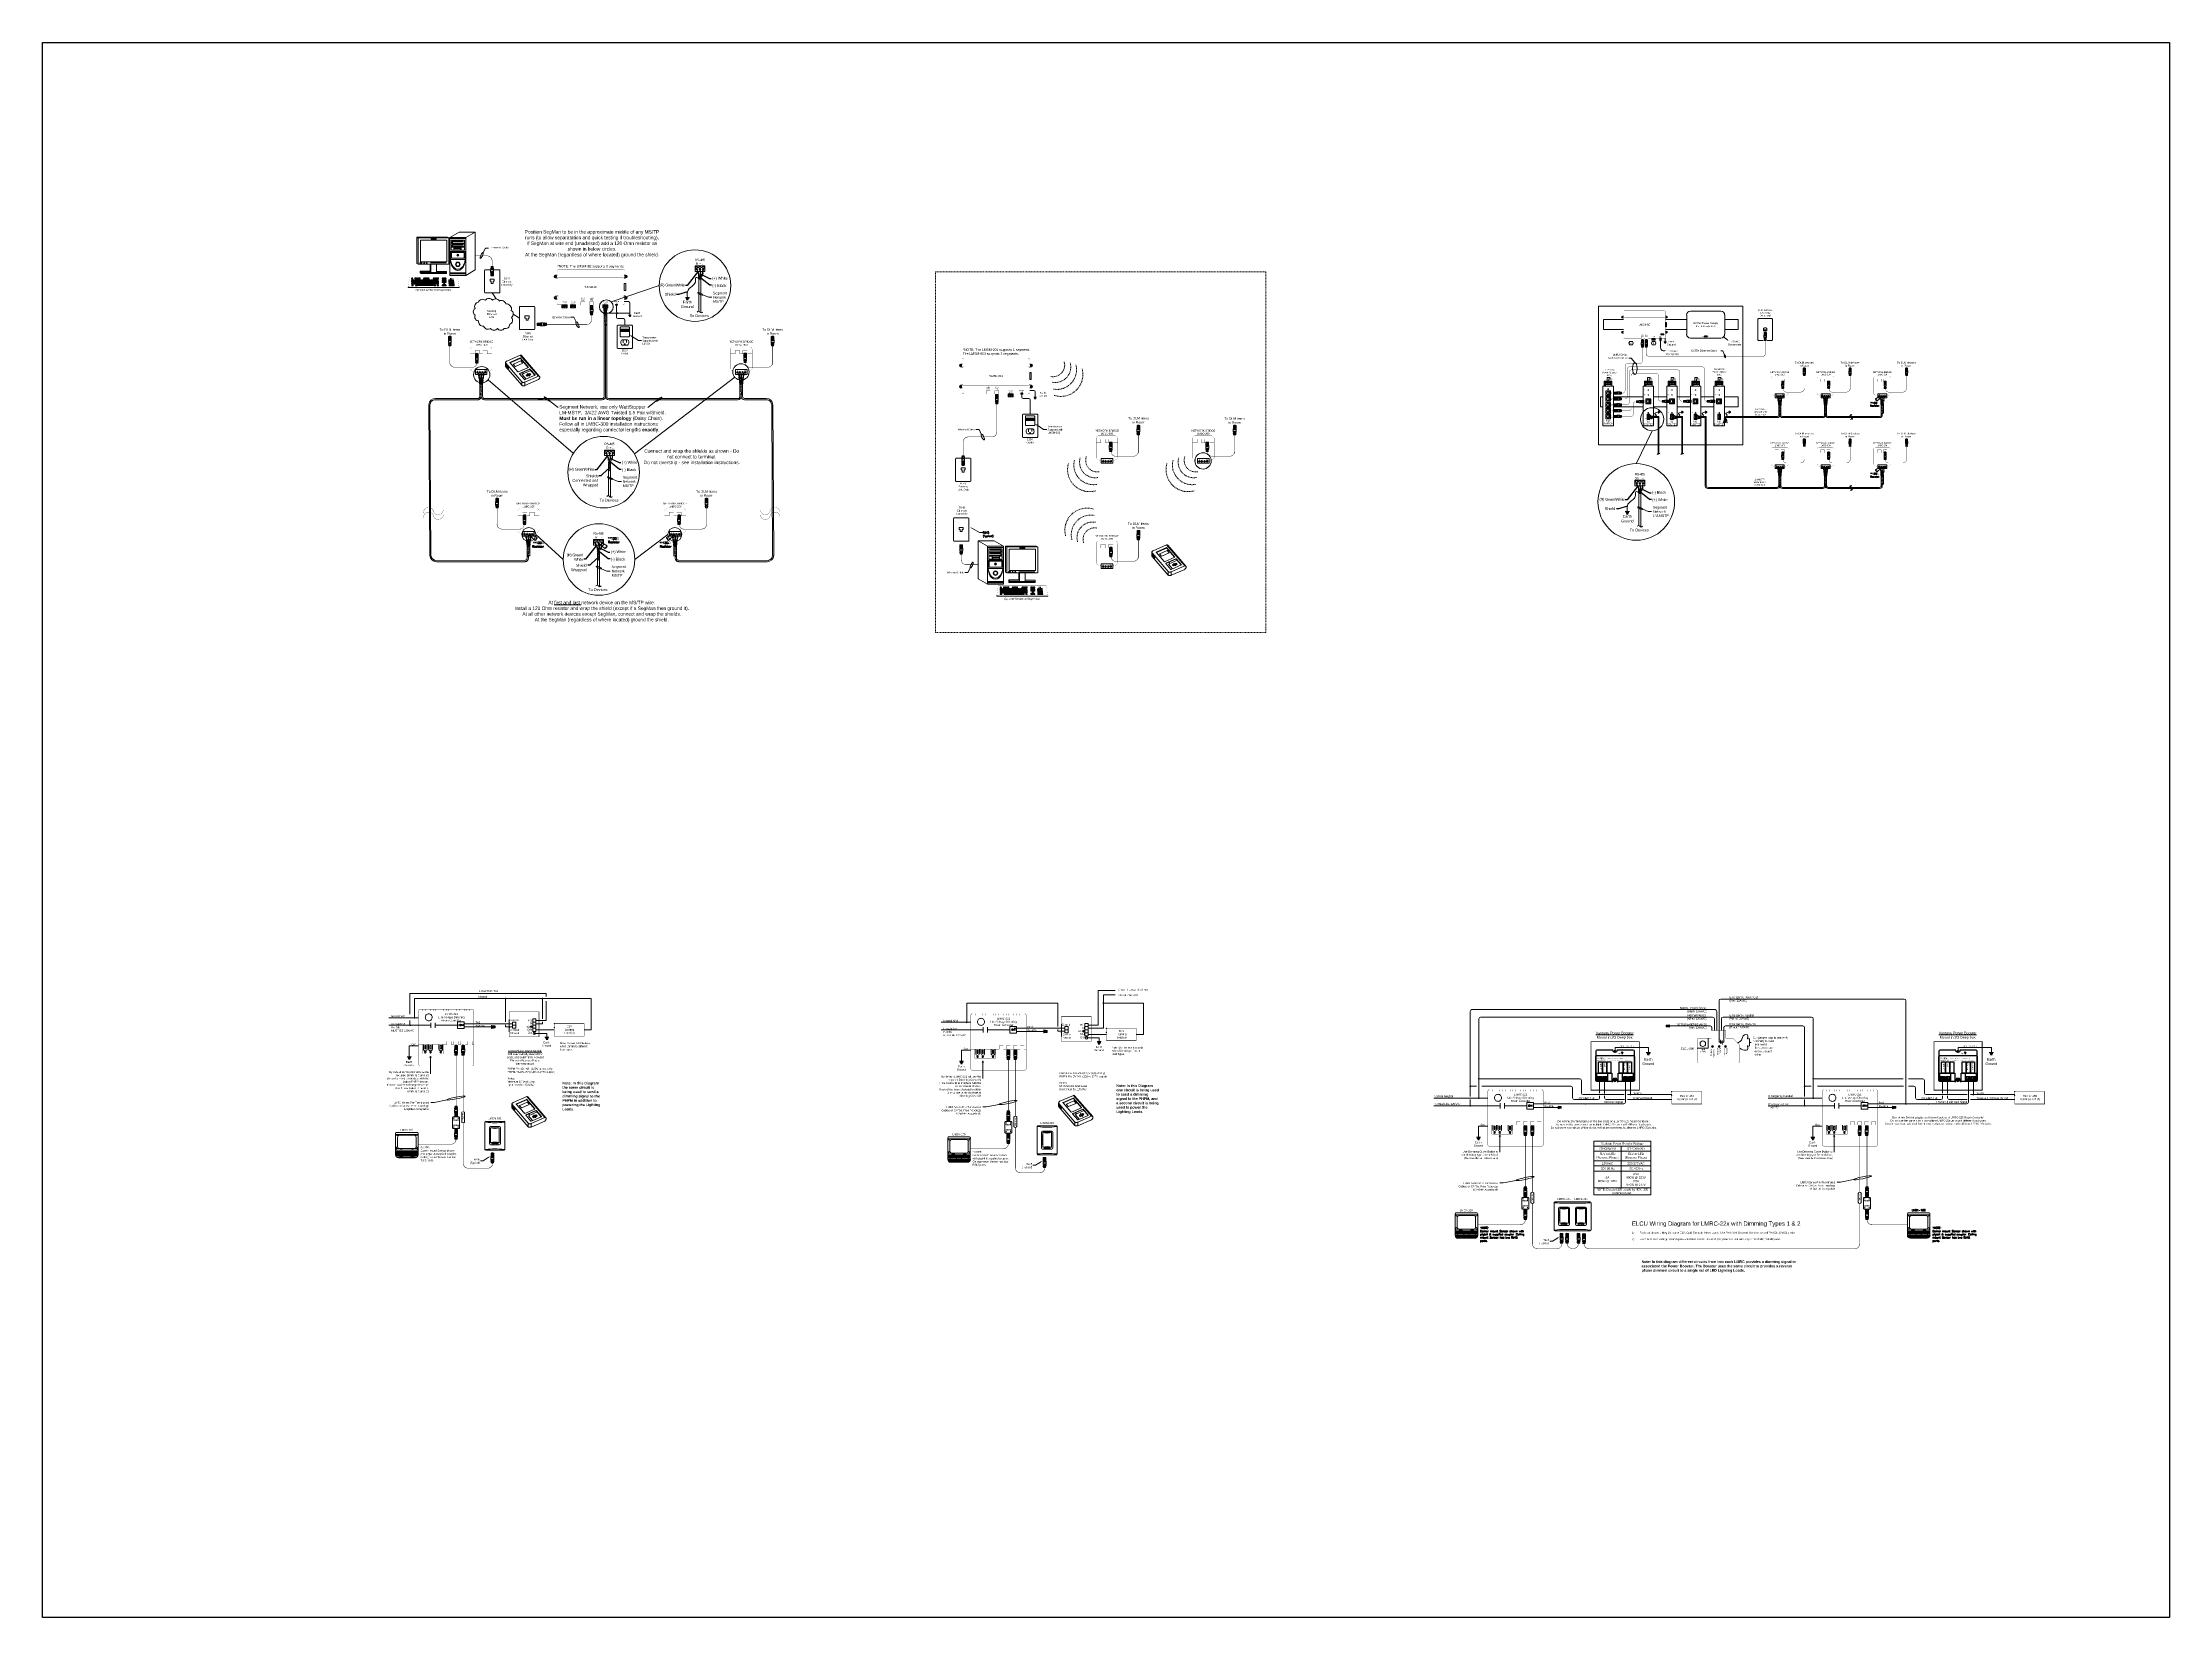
# Model space of a CAD drawing. Header units: inches. Extents: x -60 to 2005, y -577 to 104.
# Drawn here: x 1310.9 to 1621.9, y -126.5 to 103.8 of the extents above; entities that cross this region are included whole.
import ezdxf
from ezdxf.enums import TextEntityAlignment as Align

# ---------------------------------------------------------------- set-up
doc = ezdxf.new("R2010")
doc.units = ezdxf.units.IN
doc.header["$MEASUREMENT"] = 0
doc.linetypes.add('HIDDEN', pattern=[0.375, 0.25, -0.125])
doc.linetypes.add('HIDDEN2', pattern=[0.1875, 0.125, -0.0625])
doc.layers.get('0').update_dxf_attribs({"lineweight": 5})
doc.layers.add('Power Station', color=7, linetype='Continuous')
for name, color, linetype, lineweight in [('WATTSTOPPER', 160, 'Continuous', 5), ('WS', 3, 'Continuous', 5), ('WS_Dataline', 6, 'Continuous', 5), ('WS_DETAIL', 7, 'Continuous', 5), ('WS_LineVoltage', 1, 'Continuous', 5), ('WS_LowVoltage', 6, 'Continuous', 5), ('WS_Text', 7, 'Continuous', 5)]:
    doc.layers.add(name, color=color, linetype=linetype, lineweight=lineweight)
doc.styles.add('ARIAL', font='arial.ttf')
doc.styles.add('ROMANS', font='ROMANS.shx', dxfattribs={"height": 0.0625})
doc.dimstyles.get("Standard").update_dxf_attribs({"dimtxt": 0.18, "dimasz": 0.18, "dimexe": 0.18, "dimexo": 0.0625, "dimgap": 0.09, "dimtad": 0, "dimtih": 1, "dimtoh": 1, "dimdec": 4, "dimzin": 0, "dimdsep": 46, "dimtxsty": 'Standard', "dimcen": 0.09, "dimadec": 0, "dimazin": 0, "dimtfac": 1, "dimtdec": 4, "dimtofl": 0, "dimtmove": 0, "dimatfit": 3, "dimfxl": 1, "dimtolj": 1, "dimtzin": 0, "dimarcsym": 0})

# ---------------------------------------------------------------- blocks, each defined once
blk = doc.blocks.new('A$C756910A1')
at = {"layer": 'WS_DETAIL'}
for p, q in [((0, 6.6), (0, 3.7)), ((0, 3.7), (1.4, 3.7)), ((0, 3.5), (1.4, 3.5)), ((0, 3.3), (1.4, 3.3)), ((0, 3.1), (1.4, 3.1)), ((0, 2.8), (1.4, 2.8)), ((0, 2.6), (1.4, 2.6)), ((0.1, 2.4), (1.4, 2.4)), ((0.1, 2.2), (1.4, 2.2)), ((0.1, 2), (1.4, 2)), ((0.1, 1.7), (1.4, 1.7)), ((0.2, 6.6), (0.2, 10.2)), ((0.2, 10.2), (0.7, 10.2)), ((0.7, 9.9), (0.2, 9.9)), ((0.2, 1.5), (1.4, 1.5)), ((0.2, 1.3), (1.4, 1.3)), ((0.3, 1.1), (1.4, 1.1)), ((0.3, 0.9), (1.4, 0.9)), ((0.7, 10.4), (0.7, 8.6)), ((0.7, 10.4), (2.5, 10.4)), ((2.5, 9.7), (0.7, 9.7)), ((2.5, 9.1), (0.7, 9.1)), ((0.7, 8.7), (1.2, 8.7)), ((0.7, 8.6), (1.2, 8.6)), ((0.8, 6.7), (0.8, 5.5)), ((0.8, 5.5), (2.4, 5.5)), ((0.9, 3.7), (0.9, 3.5)), ((0.9, 3.3), (0.9, 3.1)), ((0.9, 2.8), (0.9, 2.6)), ((0.9, 2.4), (0.9, 2.2)), ((0.9, 2), (0.9, 1.7)), ((0.9, 1.5), (0.9, 1.3)), ((0.9, 1.1), (0.9, 0.9)), ((1.2, 6.2), (1.2, 9.1)), ((1.2, 8.8), (2.1, 8.8)), ((1.2, 6.2), (2.1, 6.2)), ((1.4, 3.5), (1.4, 3.7)), ((1.4, 3.1), (1.4, 3.3)), ((1.4, 2.6), (1.4, 2.8)), ((1.4, 2.2), (1.4, 2.4)), ((1.4, 1.7), (1.4, 2)), ((1.4, 1.3), (1.4, 1.5)), ((1.4, 0.9), (1.4, 1.1)), ((1.8, 3.7), (3.2, 3.7)), ((1.8, 3.5), (1.8, 3.7)), ((1.8, 3.5), (3.2, 3.5)), ((1.8, 3.3), (3.2, 3.3)), ((1.8, 3.1), (1.8, 3.3)), ((1.8, 3.1), (3.2, 3.1)), ((1.8, 2.8), (3.2, 2.8)), ((1.8, 2.6), (1.8, 2.8)), ((1.8, 2.6), (3.2, 2.6)), ((1.8, 2.4), (3.2, 2.4)), ((1.8, 2.2), (1.8, 2.4)), ((1.8, 2.2), (3.1, 2.2)), ((1.8, 2), (3.1, 2)), ((1.8, 1.7), (1.8, 2)), ((1.8, 1.7), (3.1, 1.7)), ((1.8, 1.5), (3.1, 1.5)), ((1.8, 1.3), (1.8, 1.5)), ((1.8, 1.3), (3, 1.3)), ((1.8, 1.1), (3, 1.1)), ((1.8, 0.9), (1.8, 1.1)), ((1.8, 0.9), (2.9, 0.9)), ((2.1, 6.2), (2.1, 9.1)), ((2.1, 8.7), (2.5, 8.7)), ((2.5, 8.6), (2.1, 8.6)), ((2.3, 3.7), (2.3, 3.5)), ((2.3, 3.3), (2.3, 3.1)), ((2.3, 2.8), (2.3, 2.6)), ((2.3, 2.4), (2.3, 2.2)), ((2.3, 2), (2.3, 1.7)), ((2.3, 1.5), (2.3, 1.3)), ((2.3, 1.1), (2.3, 0.9)), ((2.4, 6.7), (2.4, 5.5)), ((2.5, 10.4), (2.5, 8.6)), ((3.1, 10.2), (2.5, 10.2)), ((3.1, 9.9), (2.5, 9.9)), ((3.1, 6.6), (3.1, 10.2)), ((3.2, 6.6), (3.2, 3.7)), ((2.7, 0), (0.5, 0))]:
    blk.add_line(p, q, dxfattribs=at)
for centre, radius, start, end in [((1.6, -0.6), 7.33, 93.502, 102.7411), ((13.5, 3.7), 13.5, 180.937, 181.8742), ((13.5, 3.7), 13.5, 182.8119, 183.7504), ((13.5, 3.7), 13.5, 184.6899, 185.6307), ((13.5, 3.7), 13.5, 186.573, 187.5171), ((13.5, 3.7), 13.5, 188.4632, 189.4117), ((13.5, 3.7), 13.5, 190.3627, 191.3167), ((13.5, 3.7), 13.5, 192.2739, 196.0379), ((1.6, -0.6), 7.33, 77.2589, 86.498), ((-10.3, 3.7), 13.5, 343.9621, 347.7261), ((-10.3, 3.7), 13.5, 348.6833, 349.6373), ((-10.3, 3.7), 13.5, 352.4829, 353.427), ((-10.3, 3.7), 13.5, 350.5883, 351.5368), ((-10.3, 3.7), 13.5, 358.1258, 359.063), ((-10.3, 3.7), 13.5, 356.2496, 357.1881), ((-10.3, 3.7), 13.5, 354.3693, 355.3101)]:
    blk.add_arc(centre, radius, start, end, dxfattribs=at)
blk = doc.blocks.new('A$C343028DB')
at = {"layer": 'WS_DETAIL'}
for p, q in [((0, 4.3), (5.5, 4.3)), ((0, 4), (5.5, 4)), ((0, 3.7), (5.5, 3.7)), ((0, 3.4), (5.5, 3.4)), ((0, 3.1), (5.5, 3.1))]:
    blk.add_line(p, q, dxfattribs=at)
blk.add_lwpolyline([(0.5, 5.7), (5, 5.7, -0.414214), (5.5, 5.2), (5.5, 0.5, -0.414214), (5, 0), (0.5, 0, -0.414214), (0, 0.5), (0, 5.2, -0.414214)], format="xyb", close=True, dxfattribs=at)
blk = doc.blocks.new('KEY', base_point=(9.75, 4.27))
for p, q in [((9.74, 4.39), (9.78, 4.57)), ((9.74, 4.39), (9.74, 4.33)), ((9.75, 4.31), (9.78, 4.45)), ((9.76, 4.27), (9.9, 4.27)), ((9.78, 4.57), (9.96, 4.57)), ((9.78, 4.45), (9.78, 4.57)), ((9.78, 4.45), (9.96, 4.45)), ((9.96, 4.57), (9.96, 4.45)), ((9.96, 4.57), (10, 4.39)), ((9.96, 4.45), (9.99, 4.33)), ((10, 4.39), (10, 4.33))]:
    blk.add_line(p, q)
blk = doc.blocks.new('KEY3', base_point=(12.38, 4.27))
for p, q in [((12.38, 4.36), (12.42, 4.54)), ((12.38, 4.24), (12.42, 4.42)), ((12.38, 4.36), (12.38, 4.24)), ((12.38, 4.24), (12.64, 4.24)), ((12.42, 4.42), (12.42, 4.54)), ((12.42, 4.54), (12.6, 4.54)), ((12.42, 4.42), (12.6, 4.42)), ((12.6, 4.54), (12.64, 4.36)), ((12.6, 4.54), (12.6, 4.42)), ((12.6, 4.42), (12.64, 4.24)), ((12.64, 4.36), (12.64, 4.24))]:
    blk.add_line(p, q)
blk = doc.blocks.new('*X150')
at = {"color": 0}
for p, q in [((22.75, 3.5), (22.75, 3.5)), ((22.78125, 3.3125), (22.78125, 3.3125)), ((22.8125, 3.125), (22.8125, 3.125))]:
    blk.add_line(p, q, dxfattribs=at)
blk = doc.blocks.new('*X149')
at = {"color": 0}
for p, q in [((22.84375, 2.8125), (22.84375, 2.8125)), ((22.875, 2.625), (22.875, 2.625)), ((22.875, 2.5), (22.875, 2.5)), ((22.90625, 2.3125), (22.90625, 2.3125))]:
    blk.add_line(p, q, dxfattribs=at)
blk = doc.blocks.new('A$C70194CB4')
for p, q in [((0, 15.8), (0, 0.5)), ((10.3, 16.3), (0.5, 16.3)), ((10.8, 0.5), (10.8, 15.8)), ((0.5, 0), (10.3, 0))]:
    blk.add_line(p, q)
for centre, start, end in [((0.5, 15.8), 90, 180), ((10.3, 15.8), 0, 90), ((0.5, 0.5), 180, 270), ((10.3, 0.5), 270, 0)]:
    blk.add_arc(centre, 0.5, start, end)
blk = doc.blocks.new('A$C3358774E')
at = {"layer": 'WS_DETAIL'}
for p, q in [((2.8, 11), (11.5, 6.1)), ((11.5, 6.1), (15.5, 6.1))]:
    blk.add_line(p, q, dxfattribs=at)
blk.add_solid([(2.5, 10.6), (3, 11.5), (0, 12.5)], dxfattribs=at)
at = {"layer": 'WS_DETAIL', "style": 'ROMANS'}
for s, p in [('RJ45', (15.7, 4.9)), ('(Typical)', (15.7, 0.7))]:
    blk.add_text(s, height=2.25, dxfattribs=at).set_placement(p)
blk = doc.blocks.new('A$C6FC61A6A')
for p, q in [((1.3, 2.5), (0, 2.5)), ((1.3, 0), (0, 0))]:
    blk.add_line(p, q)
blk.add_circle((1.3, 1.2), 0.691)
blk.add_arc((1.3, 1.2), 1.23, 270, 90)
blk = doc.blocks.new('LMBC-300')
for p, q in [((-5.4, -23.3), (-4, -21.9)), ((-2.3, -23.3), (-0.9, -21.9)), ((0.9, -23.3), (2.3, -21.9)), ((4, -23.3), (5.5, -21.9))]:
    blk.add_line(p, q)
blk.add_lwpolyline([(-7, -19.1), (7, -19.1), (7, -24.9), (-7, -24.9)], close=True)
for centre in [(-4.7, -22.6), (-1.6, -22.6), (1.6, -22.6), (4.7, -22.6)]:
    blk.add_circle(centre, 1.01)
at = {"layer": 'WS_DETAIL', "const_width": 0.284}
blk.add_lwpolyline([(-13.2, 0), (-7.4, 0), (-7.4, 4.3), (-1.8, 4.3), (-1.8, 0), (1.8, 0), (1.8, 4.3), (7.4, 4.3), (7.4, 0), (13.2, 0)], dxfattribs=at)
at = {"layer": 'WS_DETAIL', "linetype": 'Continuous', "const_width": 0.154}
for points in [[(0, 8.5), (-10.2, 8.5, 0.414214), (-13.2, 5.5), (-13.2, -17.6, 0.329956), (-10.4, -20.9, 0.015788), (-7, -21.5, 0.023143)], [(0, 8.5), (10.2, 8.5, -0.414214), (13.2, 5.5), (13.2, -17.6, -0.329956), (10.4, -20.9, -0.003091), (7, -21.5, -0.023143)]]:
    blk.add_lwpolyline(points, format="xyb", dxfattribs=at)
at = {"insert": (0, 16), "char_height": 2.249, "width": 28.831, "attachment_point": 2, "style": 'ARIAL'}
blk.add_mtext('NETWORK BRIDGE\\PLMBC-300', dxfattribs=at)
at = {"layer": 'WS_DETAIL', "style": 'ARIAL'}
for s, p in [('R', (-4.7, -20.5)), ('+', (-1.6, -20.7)), ('-', (1.6, -20.9)), ('n/a', (4.7, -20.5))]:
    blk.add_text(s, height=1.39, dxfattribs=at).set_placement(p, align=Align.MIDDLE)
blk = doc.blocks.new('LMCT-100_i')
at = {"extrusion": (0, 0.700492, 0.71366)}
for p, q in [((-26.1, 10.4), (-26.1, 5.4)), ((-25.9, 9.6), (-2.4, -17.7)), ((-25.9, 9.6), (-25.9, 4.5)), ((-24.5, 7.2), (-24.9, 7)), ((-24.9, 7), (-22.2, 3.9)), ((-24.9, 7), (-24.9, 5.1)), ((-22.2, 2), (-24.9, 5.1)), ((-24.4, 12.6), (-4.5, 21.3)), ((-22.2, 3.9), (-21.8, 4.1)), ((-22.2, 2), (-22.2, 3.9)), ((-21.8, 2.1), (-22.2, 2)), ((-21.8, 2.1), (-21.8, 4.1)), ((-7.9, -3.1), (-19.7, 10.5)), ((-19.6, 10.8), (-4.9, 17.3)), ((-19.6, 10.8), (-19.6, 10.4)), ((-4.9, 16.7), (-19.5, 10.3)), ((-12, 4.8), (-14.8, 8.1)), ((-14.7, 8.3), (-3.8, 13.1)), ((-0.8, 9.6), (-11.7, 4.8)), ((7.4, 3.2), (-7.4, -3.2)), ((-5.6, -5.3), (9.1, 1.1)), ((9.1, 0.5), (-5.5, -5.9)), ((-4.9, 17.3), (-4.9, 16.7)), ((22, -9.3), (-4.5, 21.3)), ((-4.4, 17.2), (7.5, 3.6)), ((-4.4, 17.2), (-4.4, 16.6)), ((7.2, 3.2), (-4.4, 16.6)), ((-3.5, 13), (-0.7, 9.8)), ((-2.7, 20.8), (23.7, -9.8)), ((7.5, 3.6), (7.5, 3.3)), ((9.1, 1.1), (9.1, 0.5)), ((9.6, 1.1), (17.1, -7.6)), ((9.6, 1.1), (9.6, 0.4)), ((16.9, -8), (9.6, 0.4)), ((1.8, -14.4), (-5.7, -5.7)), ((-5.6, -5.3), (-5.6, -5.8)), ((-2.4, -22.7), (-2.4, -17.7)), ((4, -13.7), (-1.8, -6.9)), ((-1.7, -6.6), (10.9, -1)), ((0.1, -5.8), (-1.4, -4.1)), ((22, -9.3), (2, -18.1)), ((2, -23.1), (22, -14.4)), ((2, -18.1), (2, -23.1)), ((17, -8), (2.3, -14.4)), ((4.2, -7.4), (8.9, -5.3)), ((6, -9.5), (4.2, -7.4)), ((5, -9), (4.4, -8.2)), ((6.2, -9), (5, -7.6)), ((6, -9.5), (10.7, -7.4)), ((6.2, -9), (10, -7.3)), ((8.8, -5.9), (10, -7.3)), ((10.7, -7.4), (8.9, -5.3)), ((17.1, -7.6), (17.1, -7.9))]:
    blk.add_line(p, q, dxfattribs=at)
for p, q in [((4.4, -8.2), (4.2, -8.9)), ((5, -9), (4.2, -8.9)), ((5.8, -6.1), (5.9, -5.4)), ((6.7, -5.7), (5.9, -5.4)), ((8.9, -9.4), (8.1, -9)), ((8.9, -9.4), (9, -8.7)), ((9.8, -5.8), (10.5, -5.7)), ((10.4, -6.6), (10.5, -5.7))]:
    blk.add_line(p, q)
at = {"extrusion": (-0.310472, -0.62793, 0.71366)}
for p, q in [((6.7, -5.7), (5.8, -6.1)), ((9, -8.7), (8.1, -9))]:
    blk.add_line(p, q, dxfattribs=at)
at = {"extrusion": (-0.692921, 0.102711, 0.71366)}
blk.add_line((10.4, -6.6), (9.8, -5.8), dxfattribs=at)
for centre in [(-4.7, 16.9), (-4.7, 16.2)]:
    blk.add_arc(centre, 0.477, 48.6015, 112.129)
for points in [[(-24.4, 12.6), (-24.7, 12.5), (-25.1, 12.2), (-25.6, 11.8), (-26, 11.3), (-26.1, 10.7), (-26.1, 10.1), (-26, 9.8), (-25.9, 9.6)], [(-19.7, 10.5), (-19.7, 10.5), (-19.8, 10.6), (-19.8, 10.6), (-19.8, 10.7), (-19.7, 10.7), (-19.7, 10.8), (-19.6, 10.8), (-19.6, 10.8)], [(-14.8, 8.1), (-14.8, 8.1), (-14.8, 8.1), (-14.8, 8.1), (-14.8, 8.2), (-14.8, 8.2), (-14.8, 8.3), (-14.7, 8.3), (-14.7, 8.3)], [(-11.7, 4.8), (-11.7, 4.8), (-11.7, 4.8), (-11.8, 4.8), (-11.9, 4.8), (-11.9, 4.8), (-12, 4.8), (-12, 4.8), (-12, 4.8)], [(-3.8, 13.1), (-3.8, 13.1), (-3.8, 13.1), (-3.7, 13.1), (-3.6, 13.1), (-3.6, 13.1), (-3.5, 13.1), (-3.5, 13), (-3.5, 13)], [(-0.7, 9.8), (-0.7, 9.8), (-0.7, 9.8), (-0.7, 9.7), (-0.7, 9.7), (-0.7, 9.6), (-0.8, 9.6), (-0.8, 9.6), (-0.8, 9.6)], [(7.5, 3.6), (7.5, 3.6), (7.5, 3.5), (7.5, 3.5), (7.5, 3.4), (7.5, 3.3), (7.4, 3.3), (7.4, 3.2), (7.4, 3.2)], [(9.1, 1.1), (9.1, 1.1), (9.2, 1.2), (9.3, 1.2), (9.4, 1.2), (9.5, 1.1), (9.6, 1.1), (9.6, 1.1), (9.6, 1.1)], [(9.6, 0.4), (9.6, 0.4), (9.6, 0.5), (9.5, 0.5), (9.4, 0.5), (9.3, 0.6), (9.2, 0.5), (9.1, 0.5), (9.1, 0.5)], [(-7.4, -3.2), (-7.4, -3.2), (-7.4, -3.3), (-7.5, -3.3), (-7.6, -3.3), (-7.7, -3.2), (-7.8, -3.2), (-7.8, -3.2), (-7.9, -3.1)], [(-5.7, -5.7), (-5.7, -5.7), (-5.8, -5.6), (-5.8, -5.6), (-5.8, -5.5), (-5.7, -5.4), (-5.7, -5.4), (-5.6, -5.3), (-5.6, -5.3)], [(-2.4, -17.7), (-2.2, -17.8), (-1.8, -18.1), (-1.1, -18.3), (-0.3, -18.5), (0.5, -18.5), (1.3, -18.3), (1.8, -18.2), (2, -18.1)], [(2, -23.1), (1.8, -23.2), (1.3, -23.4), (0.5, -23.5), (-0.3, -23.5), (-1.1, -23.4), (-1.8, -23.1), (-2.2, -22.9), (-2.4, -22.7)], [(-1.8, -6.9), (-1.9, -6.9), (-1.9, -6.9), (-1.9, -6.8), (-1.9, -6.7), (-1.9, -6.7), (-1.8, -6.6), (-1.7, -6.6), (-1.7, -6.6)], [(2.3, -14.4), (2.2, -14.5), (2.2, -14.5), (2.1, -14.5), (2, -14.5), (1.9, -14.5), (1.8, -14.4), (1.8, -14.4), (1.8, -14.4)], [(5, -7.6), (5.3, -7.3), (5.9, -6.9), (6.9, -6.4), (7.9, -6.1), (8.5, -6), (8.8, -5.9)], [(10, -7.3), (9.7, -7.4), (9.1, -7.5), (8.1, -7.8), (7.1, -8.3), (6.5, -8.7), (6.2, -9)], [(17.1, -7.6), (17.1, -7.6), (17.1, -7.7), (17.2, -7.8), (17.1, -7.8), (17.1, -7.9), (17.1, -7.9), (17, -8), (17, -8)], [(22, -14.4), (22.2, -14.2), (22.7, -13.8), (23.3, -13.1), (23.7, -12.3), (24, -11.6), (24.1, -10.9), (24, -10.3), (23.7, -9.8), (23.3, -9.4), (22.7, -9.3), (22.2, -9.3), (22, -9.3)]]:
    blk.add_open_spline(points, degree=3)
for points, knots in [([(-25.9, 4.5), (-26, 4.7), (-26.1, 5), (-26.1, 5.3), (-26.1, 5.4)], [0, 0, 0, 0, 0.1666667, 0.2459578, 0.2459578, 0.2459578, 0.2459578]), ([(-4.5, 21.3), (-4.2, 21.4), (-3.8, 21.4), (-3.2, 21.2), (-2.9, 21), (-2.7, 20.8), (-2.7, 20.8)], [0, 0, 0, 0, 0.1, 0.2, 0.3, 0.3044799, 0.3044799, 0.3044799, 0.3044799])]:
    blk.add_open_spline(points, degree=3, knots=knots)
at = {"layer": 'WS_DETAIL', "extrusion": (0, 0.700492, 0.71366)}
blk.add_line((-25.9, 4.5), (-2.4, -22.7), dxfattribs=at)
at = {"layer": 'WS_DETAIL'}
blk.add_line((-24.5, 7.2), (-21.8, 4.1), dxfattribs=at)
blk = doc.blocks.new('A$C28216DC1')
at = {"layer": 'WS_DETAIL'}
blk.add_lwpolyline([(22.8, 8.1), (17.1, 4.3), (14, 4.3)], dxfattribs=at)
blk.add_solid([(23.1, 7.7), (22.6, 8.6), (25.5, 9.8)], dxfattribs=at)
at = {"layer": 'WS_DETAIL', "linetype": 'Continuous', "insert": (13.3, 3.6), "char_height": 2.25, "width": 37.309, "attachment_point": 6, "style": 'ARIAL'}
blk.add_mtext('\\pi29.81;RJ45\\P\\pi22.42;(Typical)', dxfattribs=at)
blk = doc.blocks.new('*U130')
for p, q in [((-1.8, 7.3), (-1.8, 4.2)), ((-0.2, 4.2), (-1.8, 4.2)), ((-0.2, 3.9), (-1.8, 3.9)), ((-0.2, 3.7), (-1.8, 3.7)), ((-0.2, 3.4), (-1.8, 3.4)), ((-0.2, 3.2), (-1.8, 3.2)), ((-0.2, 2.9), (-1.8, 2.9)), ((-0.2, 2.7), (-1.7, 2.7)), ((-0.2, 2.4), (-1.7, 2.4)), ((-0.2, 2.2), (-1.7, 2.2)), ((-1.6, 7.4), (-1.6, 11.4)), ((-1.6, 11.4), (-1, 11.4)), ((-1.6, 11.1), (-1, 11.1)), ((-0.2, 1.9), (-1.6, 1.9)), ((-0.2, 1.7), (-1.6, 1.7)), ((-0.2, 1.5), (-1.6, 1.5)), ((-0.2, 1.2), (-1.5, 1.2)), ((-0.2, 1), (-1.5, 1)), ((-1.2, 0), (1.2, 0)), ((1, 11.6), (-1, 11.7)), ((-1, 11.7), (-1, 9.6)), ((-1, 10.8), (1, 10.8)), ((-1, 10.1), (1, 10.1)), ((-0.5, 9.8), (-1, 9.8)), ((-1, 9.6), (-0.5, 9.6)), ((-0.9, 7.5), (-0.9, 6.2)), ((0.9, 6.2), (-0.9, 6.2)), ((-0.8, 4.2), (-0.8, 3.9)), ((-0.8, 3.7), (-0.8, 3.4)), ((-0.8, 3.2), (-0.8, 2.9)), ((-0.8, 2.7), (-0.8, 2.4)), ((-0.8, 2.2), (-0.8, 1.9)), ((-0.8, 1.7), (-0.8, 1.5)), ((-0.8, 1.2), (-0.8, 1)), ((-0.5, 6.9), (-0.5, 10.1)), ((0.5, 9.9), (-0.5, 9.9)), ((0.5, 6.9), (-0.5, 6.9)), ((-0.2, 3.9), (-0.2, 4.2)), ((-0.2, 3.4), (-0.2, 3.7)), ((-0.2, 2.9), (-0.2, 3.2)), ((-0.2, 2.4), (-0.2, 2.7)), ((-0.2, 1.9), (-0.2, 2.2)), ((-0.2, 1.5), (-0.2, 1.7)), ((-0.2, 1), (-0.2, 1.2)), ((0.2, 3.9), (0.2, 4.2)), ((1.8, 4.2), (0.2, 4.2)), ((1.8, 3.9), (0.2, 3.9)), ((0.2, 3.4), (0.2, 3.7)), ((1.8, 3.7), (0.2, 3.7)), ((1.8, 3.4), (0.2, 3.4)), ((0.2, 2.9), (0.2, 3.2)), ((1.8, 3.2), (0.2, 3.2)), ((1.8, 2.9), (0.2, 2.9)), ((0.2, 2.4), (0.2, 2.7)), ((1.7, 2.7), (0.2, 2.7)), ((1.7, 2.4), (0.2, 2.4)), ((0.2, 1.9), (0.2, 2.2)), ((1.7, 2.2), (0.2, 2.2)), ((1.6, 1.9), (0.2, 1.9)), ((0.2, 1.5), (0.2, 1.7)), ((1.6, 1.7), (0.2, 1.7)), ((1.6, 1.5), (0.2, 1.5)), ((0.2, 1), (0.2, 1.2)), ((1.5, 1.2), (0.2, 1.2)), ((1.5, 1), (0.2, 1)), ((0.5, 6.9), (0.5, 10.1)), ((1, 9.8), (0.5, 9.8)), ((1, 9.6), (0.5, 9.6)), ((0.8, 4.2), (0.8, 3.9)), ((0.8, 3.7), (0.8, 3.4)), ((0.8, 3.2), (0.8, 2.9)), ((0.8, 2.7), (0.8, 2.4)), ((0.8, 2.2), (0.8, 1.9)), ((0.8, 1.7), (0.8, 1.5)), ((0.8, 1.2), (0.8, 1)), ((0.9, 7.5), (0.9, 6.2)), ((1, 11.6), (1, 9.6)), ((1.6, 11.4), (1, 11.4)), ((1, 11.1), (1.6, 11.1)), ((1.6, 7.4), (1.6, 11.4)), ((1.8, 7.3), (1.8, 4.2))]:
    blk.add_line(p, q)
for centre, radius, start, end in [((0, -0.7), 8.19, 93.4212, 102.6603), ((13.3, 4.1), 15.1, 180.8562, 181.7934), ((13.3, 4.1), 15.1, 182.7312, 183.6696), ((13.3, 4.1), 15.1, 184.6091, 185.5499), ((13.3, 4.1), 15.1, 186.4922, 187.4363), ((13.3, 4.1), 15.1, 188.3824, 189.3309), ((13.3, 4.1), 15.1, 190.282, 191.2359), ((13.3, 4.1), 15.1, 192.1931, 195.9571), ((0, -0.7), 8.19, 77.1781, 86.4172), ((-13.3, 4.2), 15.1, 343.8813, 347.6453), ((-13.3, 4.2), 15.1, 348.6025, 349.5565), ((-13.3, 4.2), 15.1, 350.5075, 351.456), ((-13.3, 4.2), 15.1, 354.2885, 355.2293), ((-13.3, 4.2), 15.1, 352.4021, 353.3462), ((-13.3, 4.2), 15.1, 358.045, 358.9822), ((-13.3, 4.2), 15.1, 356.1688, 357.1073)]:
    blk.add_arc(centre, radius, start, end)
blk = doc.blocks.new('*U131')
for p, q in [((1.2, 0), (-1.2, 0)), ((-1.8, -2.9), (-0.2, -2.9)), ((-1.8, -3.2), (-0.2, -3.2)), ((-1.8, -3.4), (-0.2, -3.4)), ((-1.8, -3.7), (-0.2, -3.7)), ((-1.8, -3.9), (-0.2, -3.9)), ((-1.8, -7.3), (-1.8, -4.2)), ((-1.8, -4.2), (-0.2, -4.2)), ((-1.7, -2.2), (-0.2, -2.2)), ((-1.7, -2.4), (-0.2, -2.4)), ((-1.7, -2.7), (-0.2, -2.7)), ((-1.6, -1.5), (-0.2, -1.5)), ((-1.6, -1.7), (-0.2, -1.7)), ((-1.6, -1.9), (-0.2, -1.9)), ((-1.6, -7.4), (-1.6, -11.4)), ((-1, -11.1), (-1.6, -11.1)), ((-1.6, -11.4), (-1, -11.4)), ((-1.5, -1), (-0.2, -1)), ((-1.5, -1.2), (-0.2, -1.2)), ((-1, -11.6), (-1, -9.6)), ((-1, -9.6), (-0.5, -9.6)), ((-1, -9.8), (-0.5, -9.8)), ((1, -10.1), (-1, -10.1)), ((1, -10.8), (-1, -10.8)), ((-1, -11.6), (1, -11.7)), ((-0.9, -7.5), (-0.9, -6.2)), ((-0.9, -6.2), (0.9, -6.2)), ((-0.8, -1.2), (-0.8, -1)), ((-0.8, -1.7), (-0.8, -1.5)), ((-0.8, -2.2), (-0.8, -1.9)), ((-0.8, -2.7), (-0.8, -2.4)), ((-0.8, -3.2), (-0.8, -2.9)), ((-0.8, -3.7), (-0.8, -3.4)), ((-0.8, -4.2), (-0.8, -3.9)), ((-0.5, -6.9), (-0.5, -10.1)), ((-0.5, -6.9), (0.5, -6.9)), ((-0.5, -9.9), (0.5, -9.9)), ((-0.2, -1), (-0.2, -1.2)), ((-0.2, -1.5), (-0.2, -1.7)), ((-0.2, -1.9), (-0.2, -2.2)), ((-0.2, -2.4), (-0.2, -2.7)), ((-0.2, -2.9), (-0.2, -3.2)), ((-0.2, -3.4), (-0.2, -3.7)), ((-0.2, -3.9), (-0.2, -4.2)), ((0.2, -1), (1.5, -1)), ((0.2, -1), (0.2, -1.2)), ((0.2, -1.2), (1.5, -1.2)), ((0.2, -1.5), (1.6, -1.5)), ((0.2, -1.5), (0.2, -1.7)), ((0.2, -1.7), (1.6, -1.7)), ((0.2, -1.9), (1.6, -1.9)), ((0.2, -1.9), (0.2, -2.2)), ((0.2, -2.2), (1.7, -2.2)), ((0.2, -2.4), (1.7, -2.4)), ((0.2, -2.4), (0.2, -2.7)), ((0.2, -2.7), (1.7, -2.7)), ((0.2, -2.9), (1.8, -2.9)), ((0.2, -2.9), (0.2, -3.2)), ((0.2, -3.2), (1.8, -3.2)), ((0.2, -3.4), (1.8, -3.4)), ((0.2, -3.4), (0.2, -3.7)), ((0.2, -3.7), (1.8, -3.7)), ((0.2, -3.9), (1.8, -3.9)), ((0.2, -3.9), (0.2, -4.2)), ((0.2, -4.2), (1.8, -4.2)), ((0.5, -6.9), (0.5, -10.1)), ((1, -9.6), (0.5, -9.6)), ((0.5, -9.8), (1, -9.8)), ((0.8, -1.2), (0.8, -1)), ((0.8, -1.7), (0.8, -1.5)), ((0.8, -2.2), (0.8, -1.9)), ((0.8, -2.7), (0.8, -2.4)), ((0.8, -3.2), (0.8, -2.9)), ((0.8, -3.7), (0.8, -3.4)), ((0.8, -4.2), (0.8, -3.9)), ((0.9, -7.5), (0.9, -6.2)), ((1, -11.7), (1, -9.6)), ((1.6, -11.1), (1, -11.1)), ((1.6, -11.4), (1, -11.4)), ((1.6, -7.4), (1.6, -11.4)), ((1.8, -7.3), (1.8, -4.2))]:
    blk.add_line(p, q)
for centre, radius, start, end in [((13.3, -4.2), 15.1, 163.8813, 167.6453), ((13.3, -4.2), 15.1, 174.2885, 175.2293), ((13.3, -4.2), 15.1, 176.1688, 177.1073), ((13.3, -4.2), 15.1, 178.045, 178.9822), ((0, 0.7), 8.19, 257.1781, 266.4172), ((13.3, -4.2), 15.1, 172.4021, 173.3462), ((13.3, -4.2), 15.1, 168.6025, 169.5565), ((13.3, -4.2), 15.1, 170.5075, 171.456), ((0, 0.7), 8.19, 273.4212, 282.6603), ((-13.3, -4.1), 15.1, 12.1931, 15.9571), ((-13.3, -4.1), 15.1, 10.282, 11.2359), ((-13.3, -4.1), 15.1, 8.3824, 9.3309), ((-13.3, -4.1), 15.1, 6.4922, 7.4363), ((-13.3, -4.1), 15.1, 4.6091, 5.5499), ((-13.3, -4.1), 15.1, 2.7312, 3.6696), ((-13.3, -4.1), 15.1, 0.8562, 1.7934)]:
    blk.add_arc(centre, radius, start, end)
blk = doc.blocks.new('*U135')
at = {"linetype": 'HIDDEN'}
for p, q in [((-2.5, 3), (-2.5, 6.8)), ((2.5, 3), (-2.5, 3)), ((2.5, 6.8), (2.5, 3)), ((2.5, -3), (-2.5, -3)), ((-2.5, -3), (-2.5, -6.8)), ((2.5, -6.8), (2.5, -3))]:
    blk.add_line(p, q, dxfattribs=at)
for p, q in [((2.5, 6.8), (-2.5, 6.8)), ((2.5, -6.8), (-2.5, -6.8))]:
    blk.add_line(p, q)
for points in [[(-2.5, -6.8), (-3.1, -6.8, -0.414214), (-4.1, -5.8), (-4.1, 5.8, -0.414214), (-3.1, 6.8), (-2.5, 6.8)], [(2.5, 6.8), (3.1, 6.8, -0.414214), (4.1, 5.8), (4.1, -5.8, -0.414214), (3.1, -6.8), (2.5, -6.8)]]:
    blk.add_lwpolyline(points, format="xyb")
blk = doc.blocks.new('*U138')
at = {"const_width": 0.5}
for points in [[(0, 132.4), (0, 6)], [(6, 0), (28.6, 0)], [(34.6, 6), (34.6, 6)]]:
    blk.add_lwpolyline(points, dxfattribs=at)
for points in [[(0, 6, 0.414214), (6, 0)], [(28.6, 0, 0.414214), (34.6, 6)]]:
    blk.add_lwpolyline(points, format="xyb", dxfattribs=at)
blk = doc.blocks.new('*U134')
blk.add_lwpolyline([(-1.7, -5.2), (-1.7, 5.2, -0.414214), (-0.8, 6.1), (0.8, 6.1, -0.414214), (1.7, 5.2), (1.7, -5.2, -0.414214), (0.8, -6.1), (-0.8, -6.1, -0.414214)], format="xyb", close=True)
at = {"insert": (0, 0), "char_height": 1.5, "attachment_point": 5, "rotation": 90, "style": 'ARIAL', "bg_fill": 3, "box_fill_scale": 1, "bg_fill_color": 256, "bg_fill_transparency": 0}
blk.add_mtext_dynamic_manual_height_columns('LMRJ-25', width=12.034, gutter_width=70, heights=[0], dxfattribs=at)
blk = doc.blocks.new('cap')
at = {"layer": 'WS_DETAIL'}
for p, q in [((0.2, 0.21), (-0.44, 0.1)), ((-0.43, 0.03), (0.14, 0.15)), ((-0.43, -0.01), (0.14, 0.05)), ((0, 0), (0, 0)), ((0.2, -0.38), (-0.44, -0.27)), ((-0.43, -0.08), (0.13, -0.09)), ((-0.43, -0.16), (0.14, -0.22)), ((-0.43, -0.2), (0.14, -0.32))]:
    blk.add_line(p, q, dxfattribs=at)
blk.add_ellipse((-0.44, -0.08), major_axis=(0, 0.181), ratio=0.053433, start_param=-0.006784, end_param=3.15639, dxfattribs=at)
blk.add_ellipse((0.2, -0.08), major_axis=(0, -0.299), ratio=0.147154, dxfattribs=at)
blk = doc.blocks.new('WallPlate1Gang')
for p, q in [((-11.7, 1), (-11.7, 32.9)), ((-10.8, 33.8), (10.8, 33.8)), ((-6.5, 26.5), (-6.5, 7.6)), ((-5.3, 27.7), (5.3, 27.7)), ((6.5, 26.5), (6.5, 7.6)), ((11.7, 32.9), (11.7, 1)), ((-10.8, 0), (10.8, 0)), ((5.3, 6.4), (-5.3, 6.4))]:
    blk.add_line(p, q)
for centre, radius, start, end in [((-10.8, 32.9), 0.96, 90, 180), ((0, 117.5), 85.3, 262.7571, 277.2429), ((-5.3, 26.5), 1.18, 90, 180), ((5.3, 26.5), 1.18, 0, 90), ((10.8, 32.9), 0.96, 0, 90), ((-10.8, 1), 0.96, 180, 270), ((0, -83.7), 85.3, 82.7571, 97.2429), ((-5.3, 7.6), 1.18, 180, 270), ((5.3, 7.6), 1.18, 270, 0), ((10.8, 1), 0.96, 270, 0)]:
    blk.add_arc(centre, radius, start, end)
blk = doc.blocks.new('*U137')
blk.add_blockref('WallPlate1Gang', (0, 0))
blk = doc.blocks.new('*U264')
for p, q in [((-17.9, 50.3), (-17.9, 44.1)), ((-17.9, 50.3), (-17.9, 44.1)), ((-12.9, 50.3), (-12.9, 44.1)), ((-12.9, 50.3), (-12.9, 44.1)), ((-26, 47.2), (-17.9, 47.2)), ((-12.9, 47.2), (13.2, 47.2)), ((-26.6, 24.7), (-26.6, 19.5)), ((-22.3, 19.5), (-22.3, 24.7)), ((-20.6, 24.7), (-20.6, 19.5)), ((-16.2, 19.5), (-16.2, 24.7)), ((-8.6, 24.7), (-8.6, 19.5)), ((-4.2, 19.5), (-4.2, 24.7))]:
    blk.add_line(p, q)
for points, const_width in [([(-0.1, 66.1), (30.4, 66.1, -0.414214), (32.4, 64.1), (32.4, 2, -0.414214), (30.4, 0), (-30.4, 0, -0.414214), (-32.4, 2), (-32.4, 64.1, -0.414214), (-30.4, 66.1), (-0.1, 66.1)], 0.343), ([(-27.7, 24.7), (-27.7, 14.6, 0.414214), (-26.7, 13.6), (-4.1, 13.6, 0.414214), (-3.1, 14.6), (-3.1, 24.7)], 0.25)]:
    blk.add_lwpolyline(points, format="xyb", dxfattribs=dict(const_width=const_width))
at = {"const_width": 0.25}
for points in [[(-27.3, 64.1), (-27.3, 66.1)], [(-24.3, 64.1), (-24.3, 66.1)], [(-21.3, 64.1), (-21.3, 66.1)], [(-18.3, 64.1), (-18.3, 66.1)], [(-15.2, 64.1), (-15.2, 66.1)], [(-12.2, 64.1), (-12.2, 66.1)], [(-9.2, 64.1), (-9.2, 66.1)], [(-6.2, 64.1), (-6.2, 66.1)], [(-3.1, 64.1), (-3.1, 66.1)], [(-0.1, 64.1), (-0.1, 66.1)], [(2.9, 64.1), (2.9, 66.1)], [(5.9, 64.1), (5.9, 66.1)], [(9, 64.1), (9, 66.1)], [(12, 64.1), (12, 66.1)], [(15, 64.1), (15, 66.1)], [(18, 64.1), (18, 66.1)], [(21, 64.1), (21, 66.1)], [(24.1, 64.1), (24.1, 66.1)], [(27.1, 64.1), (27.1, 66.1)], [(32.4, 24.7), (30.2, 24.7), (30.2, 28.5), (25.2, 28.5), (25.2, 24.7), (22, 24.7), (22, 28.5), (17.1, 28.5), (17.1, 24.7), (13.9, 24.7), (13.9, 28.5), (8.9, 28.5), (8.9, 24.7), (5.7, 24.7), (5.7, 28.5), (0.7, 28.5), (0.7, 24.7), (-32.4, 24.7)]]:
    blk.add_lwpolyline(points, dxfattribs=at)
blk.add_lwpolyline([(-20.4, 52.4), (-21.2, 52.5), (-22, 52.8), (-22.7, 53.1), (-23.3, 53.6), (-23.8, 54.3), (-24.1, 55), (-24.4, 55.8), (-24.5, 56.6), (-24.5, 56.6), (-24.4, 57.4), (-24.1, 58.2), (-23.8, 58.9), (-23.3, 59.5), (-22.7, 60), (-22, 60.4), (-21.2, 60.6), (-20.4, 60.7), (-20.4, 60.7), (-19.6, 60.6), (-18.9, 60.4), (-18.2, 60), (-17.6, 59.5), (-17.1, 58.9), (-16.7, 58.2), (-16.5, 57.4), (-16.4, 56.6), (-16.4, 56.6), (-16.5, 55.8), (-16.7, 55), (-17.1, 54.3), (-17.6, 53.6), (-18.2, 53.1), (-18.9, 52.8), (-19.6, 52.5), (-20.4, 52.4), (-20.4, 52.4), (-20.4, 52.4)])
for points in [[(13.2, 51.1), (20.9, 51.1), (20.9, 43.3), (13.2, 43.3)], [(-25.1, 19.5), (-23.8, 19.5), (-23.8, 23.5), (-25.1, 23.5)], [(-19.1, 19.5), (-17.8, 19.5), (-17.8, 23.5), (-19.1, 23.5)], [(-7, 19.5), (-5.7, 19.5), (-5.7, 23.5), (-7, 23.5)]]:
    blk.add_lwpolyline(points, close=True)
for centre in [(-24.5, 15.6), (-18.4, 15.6), (-6.4, 15.6)]:
    blk.add_circle(centre, 0.819)
for centre in [(-24.5, 19.5), (-18.4, 19.5), (-6.4, 19.5)]:
    blk.add_arc(centre, 2.18, 180, 0)
at = {"insert": (6, 61.5), "char_height": 2.25, "width": 40.97, "attachment_point": 2, "style": 'ROMANS'}
blk.add_mtext('{\\fArial|b0|i0|c0|p34;LMRC-221\\PLine Voltage Dimming\\PRoom Controller}', dxfattribs=at)
at = {"linetype": 'Continuous', "insert": (17, 47.2), "char_height": 2, "width": 5.806, "attachment_point": 5, "style": 'ROMANS'}
blk.add_mtext('ɸDIM', dxfattribs=at)
blk = doc.blocks.new('A$C668E45B7')
for p, q in [((0, 0.37), (0, 0)), ((0.31, 0.37), (0, 0.37)), ((0.31, 0.37), (0, 0.37)), ((0, 0.32), (0.15, 0.32)), ((0, 0.29), (0.15, 0.29)), ((0, 0.25), (0.15, 0.25)), ((0, 0.22), (0.15, 0.22)), ((0, 0.19), (0.15, 0.19)), ((0, 0.15), (0.15, 0.15)), ((0, 0.12), (0.15, 0.12)), ((0, 0.09), (0.15, 0.09)), ((0, 0.05), (0.15, 0.05)), ((0.31, 0.28), (0.31, 0.37)), ((0.31, 0.28), (0.37, 0.28)), ((0.31, 0.28), (0.37, 0.28)), ((0.31, 0), (0.31, 0.09)), ((0.37, 0.09), (0.31, 0.09)), ((0.37, 0.09), (0.31, 0.09)), ((0.37, 0.28), (0.37, 0.09)), ((0.37, 0.28), (0.37, 0.09)), ((0.31, 0), (0, 0))]:
    blk.add_line(p, q)
blk = doc.blocks.new('A$C1F4A1730')
at = {"layer": 'WS_DETAIL'}
h = blk.add_hatch(color=256, dxfattribs=at)
edge = h.paths.add_edge_path()
edge.add_line((0.03, 0.74), (0, 0.73))
edge.add_arc((0.64, 0.83), 0.649, 188.4988, 205.6451)
edge.add_arc((-0.21, 0.31), 0.354, 15.7274, 41.1907, ccw=False)
edge.add_arc((-0.21, 0.32), 0.354, -10.1974, 15.2659, ccw=False)
edge.add_arc((0.54, 0.21), 0.407, 173.8469, 195.4966)
edge.add_arc((0.54, 0.21), 0.407, 195.4966, 211.0566)
edge.add_line((0.19, 0), (0.24, 0))
edge.add_arc((0.53, 0.22), 0.368, 196.948, 216.198, ccw=False)
edge.add_arc((0.54, 0.2), 0.368, 169.8026, 194.0452, ccw=False)
edge.add_arc((-0.17, 0.33), 0.354, 349.8026, 375.2659)
edge.add_arc((-0.17, 0.32), 0.354, 15.7274, 41.1907)
edge.add_arc((0.6, 0.84), 0.576, 189.6184, 208.9876, ccw=False)
edge = h.paths.add_edge_path()
edge.add_arc((0.13, 0.48), 0.354, 345.0606, 370.5239)
edge.add_arc((1.05, 0.54), 0.571, 160.5014, 179.955, ccw=False)
edge.add_line((0.51, 0.73), (0.48, 0.74))
edge.add_arc((1.08, 0.51), 0.642, 159.37, 176.6098)
edge.add_arc((0.09, 0.49), 0.354, -14.9394, 10.5239, ccw=False)
edge.add_arc((0.09, 0.49), 0.354, 319.1357, 344.5991, ccw=False)
edge.add_arc((0.68, 0.01), 0.407, 143.1801, 164.8298)
edge.add_arc((0.68, 0.01), 0.407, 164.8298, 182.0816)
edge.add_line((0.28, 0), (0.31, 0))
edge.add_arc((0.68, 0.03), 0.368, 166.2812, 183.9692, ccw=False)
edge.add_arc((0.67, 0.01), 0.368, 139.1357, 163.3784, ccw=False)
edge.add_arc((0.13, 0.48), 0.354, 319.1357, 344.5991)
edge = h.paths.add_edge_path()
edge.add_arc((0.72, 0.71), 0.452, 176.7837, 197.1557)
edge.add_arc((-0.03, 0.42), 0.354, 0.2308, 25.6941, ccw=False)
edge.add_arc((-0.03, 0.42), 0.354, 334.3059, 359.7692, ccw=False)
edge.add_arc((0.62, 0.11), 0.368, 154.3059, 178.5486)
edge.add_arc((0.62, 0.13), 0.368, 181.4514, 200.7013)
edge.add_line((0.28, 0), (0.24, 0))
edge.add_arc((0.63, 0.12), 0.407, 180, 197.2518, ccw=False)
edge.add_arc((0.63, 0.12), 0.407, 158.3503, 180, ccw=False)
edge.add_arc((-0.07, 0.42), 0.354, 334.3059, 359.7692)
edge.add_arc((-0.07, 0.42), 0.354, 0.2308, 25.6941)
edge.add_arc((0.74, 0.69), 0.507, 175.2384, 193.4026, ccw=False)
edge.add_line((0.24, 0.73), (0.27, 0.73))
edge = h.paths.add_edge_path()
edge.add_arc((0.75, 0.31), 0.354, 190.0624, 190.5239)
edge.add_arc((0.45, 0.5), 0.354, 220.7292, 221.1907)
edge.add_arc((0.61, 0.42), 0.354, 205.2325, 205.6941)
for p, q in [((0.03, 0.74), (0, 0.73)), ((0.24, 0), (0.19, 0)), ((0.27, 0.73), (0.24, 0.73)), ((0.28, 0), (0.24, 0)), ((0.31, 0), (0.28, 0)), ((0.51, 0.73), (0.48, 0.74))]:
    blk.add_line(p, q, dxfattribs=at)
for centre, radius, start, end in [((0.64, 0.83), 0.649, 188.4988, 205.6451), ((0.6, 0.84), 0.576, 189.6184, 208.9876), ((-0.21, 0.31), 0.354, 15.7274, 41.1907), ((-0.17, 0.32), 0.354, 15.7274, 41.1907), ((-0.21, 0.32), 0.354, 349.8026, 15.2659), ((0.54, 0.21), 0.407, 173.8469, 195.4966), ((0.54, 0.21), 0.407, 195.4966, 211.0566), ((-0.17, 0.33), 0.354, 349.8026, 15.2659), ((0.54, 0.2), 0.368, 169.8026, 194.0452), ((0.45, 0.5), 0.354, 220.7292, 221.1907), ((0.53, 0.22), 0.368, 196.948, 216.198), ((0.63, 0.12), 0.407, 158.3503, 180), ((0.63, 0.12), 0.407, 180, 197.2518), ((0.74, 0.69), 0.507, 175.2384, 193.4026), ((-0.07, 0.42), 0.354, 0.2308, 25.6941), ((-0.07, 0.42), 0.354, 334.3059, 359.7692), ((0.62, 0.11), 0.368, 154.3059, 178.5486), ((0.62, 0.13), 0.368, 181.4514, 200.7013), ((0.72, 0.71), 0.452, 176.7837, 197.1557), ((0.68, 0.01), 0.407, 164.8298, 182.0816), ((-0.03, 0.42), 0.354, 0.2308, 25.6941), ((-0.03, 0.42), 0.354, 334.3059, 359.7692), ((0.61, 0.42), 0.354, 205.2325, 205.6941), ((0.68, 0.01), 0.407, 143.1801, 164.8298), ((0.68, 0.03), 0.368, 166.2812, 183.9692), ((0.67, 0.01), 0.368, 139.1357, 163.3784), ((0.09, 0.49), 0.354, 319.1357, 344.5991), ((0.13, 0.48), 0.354, 319.1357, 344.5991), ((0.75, 0.31), 0.354, 190.0624, 190.5239), ((0.09, 0.49), 0.354, 345.0606, 10.5239), ((1.08, 0.51), 0.642, 159.37, 176.6098), ((0.13, 0.48), 0.354, 345.0606, 10.5239), ((1.05, 0.54), 0.571, 160.5014, 179.955)]:
    blk.add_arc(centre, radius, start, end, dxfattribs=at)
blk = doc.blocks.new('A$C45F36078')
at = {"layer": 'WS_DETAIL'}
for p, q in [((0, 0.23), (0.41, 0.23)), ((0.04, 0.15), (0.36, 0.15)), ((0.08, 0.07), (0.33, 0.07)), ((0.12, 0), (0.29, 0)), ((0.2, 0.38), (0.2, 0.23))]:
    blk.add_line(p, q, dxfattribs=at)
blk = doc.blocks.new('A$C043B1A8A')
at = {"layer": 'WS_DETAIL'}
for p, q in [((0, 0), (0.03, 0.03)), ((0.02, 0.09), (0.15, 0.05)), ((0.03, 0.03), (0.02, 0.09)), ((0.12, 0.18), (0.25, 0.13)), ((0.12, 0.18), (0.15, 0.05)), ((0.27, 0.22), (0.24, 0.2)), ((0.24, 0.2), (0.25, 0.13))]:
    blk.add_line(p, q, dxfattribs=at)
blk = doc.blocks.new('G_ENDLINE')
blk.add_lwpolyline([(0.087, 0, -0.57735), (0, 0, 0.57735), (-0.087, 0, 0.57735)], format="xyb")
blk = doc.blocks.new('*U132')
for p, q in [((-13.2, 12.6), (-13.2, 12.2)), ((-13.2, 12.1), (-13.2, -12.5)), ((-12.2, 13.6), (12.2, 13.6)), ((12.2, 11.3), (-12.2, 11.3)), ((-10.8, 8.1), (-10.8, -3)), ((8.5, 10.5), (-8.5, 10.5)), ((10.8, 8.1), (10.8, -3)), ((13.2, 12.6), (13.2, 12.2)), ((13.2, 12.1), (13.2, -12.5)), ((13.2, -7.2), (-13.2, -7.2)), ((13.2, -8.5), (-13.2, -8.5)), ((13.2, -9.8), (-13.2, -9.8)), ((13.2, -11), (-13.2, -11)), ((13.2, -12.3), (-13.2, -12.3)), ((13, -13.6), (-13, -13.6)), ((12.3, -14.8), (-12.3, -14.8)), ((11.2, -5.3), (-11.2, -5.3)), ((9.7, -16), (-9.7, -16))]:
    blk.add_line(p, q)
for centre, radius, start, end in [((-12.2, 12.6), 0.965, 90, 180), ((-12.2, 12.2), 0.965, 180, 270), ((-10.5, 12.6), 2.72, 189.3383, 280.3118), ((-8.5, 8.1), 2.34, 90, 180), ((8.5, 8.1), 2.34, 0, 90), ((10.5, 12.6), 2.72, 259.6882, 350.6617), ((12.2, 12.6), 0.965, 0, 90), ((12.2, 12.2), 0.965, 270, 0), ((-8.1, -7.3), 5.06, 122.1791, 180.2423), ((-11.2, -7.3), 1.96, 90, 180), ((-9.7, -12.5), 3.51, 180, 270), ((-8.5, -3), 2.34, 180, 270), ((-6.7, -10.4), 3.94, 151.3746, 170.9384), ((-6.7, -10.4), 3.94, 189.4443, 209.0566), ((-6.7, -10.4), 3.94, 53.1936, 126.8064), ((-6.7, -10.4), 3.94, 233.8289, 306.1711), ((-6.7, -10.4), 3.94, 9.0616, 28.6254), ((-6.7, -10.4), 3.94, 330.9434, 350.5557), ((6.7, -10.4), 3.94, 151.3746, 170.9384), ((6.7, -10.4), 3.94, 189.4443, 209.0566), ((6.7, -10.4), 3.94, 53.1936, 126.8064), ((6.7, -10.4), 3.94, 233.8289, 306.1711), ((8.5, -3), 2.34, 270, 0), ((9.7, -12.5), 3.51, 270, 0), ((6.7, -10.4), 3.94, 9.0616, 28.6254), ((6.7, -10.4), 3.94, 330.9434, 350.5557), ((8.1, -7.3), 5.06, 359.7577, 57.8209), ((11.2, -7.3), 1.96, 0, 90)]:
    blk.add_arc(centre, radius, start, end)
at = {"insert": (-0.1, 17.8), "char_height": 2.25, "width": 40.97, "attachment_point": 2, "style": 'ROMANS'}
blk.add_mtext('LMDX-100', dxfattribs=at)
blk = doc.blocks.new('WallPlate2Gang')
for p, q in [((-20.8, 1), (-20.8, 32.9)), ((-19.8, 33.8), (19.8, 33.8)), ((-15.6, 26.5), (-15.6, 7.6)), ((-14.4, 27.7), (-3.8, 27.7)), ((10.8, 32.2), (-9.1, 32.2)), ((-2.6, 26.5), (-2.6, 7.6)), ((0, 33.8), (1.7, 33.8)), ((4.3, 26.5), (4.3, 7.6)), ((5.4, 27.7), (16.1, 27.7)), ((17.3, 26.5), (17.3, 7.6)), ((19.8, 33.8), (21.5, 33.8)), ((22.5, 32.9), (22.5, 1)), ((-19.8, 0), (19.8, 0)), ((-3.8, 6.4), (-14.4, 6.4)), ((10.8, 1.6), (-9.1, 1.6)), ((0, 0), (1.7, 0)), ((16.1, 6.4), (5.4, 6.4)), ((19.8, 0), (21.5, 0))]:
    blk.add_line(p, q)
for centre, radius, start, end in [((-19.8, 32.9), 0.96, 90, 180), ((-9.1, 117.5), 85.3, 262.7571, 270), ((-14.4, 26.5), 1.18, 90, 180), ((-3.8, 26.5), 1.18, 0, 90), ((5.4, 26.5), 1.18, 90, 180), ((10.8, 117.5), 85.3, 270, 277.2429), ((16.1, 26.5), 1.18, 0, 90), ((21.5, 32.9), 0.96, 0, 90), ((-19.8, 1), 0.96, 180, 270), ((-9.1, -83.7), 85.3, 90, 97.2429), ((-14.4, 7.6), 1.18, 180, 270), ((-3.8, 7.6), 1.18, 270, 0), ((5.4, 7.6), 1.18, 180, 270), ((10.8, -83.7), 85.3, 82.7571, 90), ((16.1, 7.6), 1.18, 270, 0), ((21.5, 1), 0.96, 270, 0)]:
    blk.add_arc(centre, radius, start, end)
blk = doc.blocks.new('*U189')
blk.add_blockref('WallPlate2Gang', (9.1, 0))
blk = doc.blocks.new('*T195')
at = {"layer": 'WS_Text', "color": 0, "linetype": 'ByBlock', "lineweight": -2, "transparency": 16777216}
for p, q in [((0, 0), (8.35, 0)), ((0, 0), (0, -7.81)), ((8.35, 0), (8.35, -7.81)), ((0, -0.73), (8.35, -0.73)), ((0, -1.42), (8.35, -1.42)), ((0, -2.87), (8.35, -2.87)), ((4.02, -0.73), (4.02, -6.82)), ((0, -3.61), (8.35, -3.61)), ((0, -4.36), (8.35, -4.36)), ((0, -6.82), (8.35, -6.82)), ((0, -7.81), (8.35, -7.81))]:
    blk.add_line(p, q, dxfattribs=at)
at = {"layer": 'WS_Text', "color": 0, "transparency": 16777216, "attachment_point": 5, "style": 'ARIAL'}
for s, insert, char_height, width in [('ELV or LED\\P(Reverse Phase)', (2.01, -2.15), 0.3125, 3.8662), ('STPERW101', (2.01, -1.08), 0.312, 3.8662), ('Vantage Power Booster Ratings', (4.18, -0.36), 0.3125, 8.2029), ('120VAC', (2.01, -3.24), 0.312, 3.8662), ('ELV or LED\\P(Reverse Phase)', (6.18, -2.15), 0.3125, 4.1867), ('STPERW201', (6.18, -1.08), 0.312, 4.1867), ('220-277VAC', (6.18, -3.24), 0.312, 4.1867), ('8A\\P960W @ 120V', (2.01, -5.59), 0.3125, 3.8662), ('\\A1; 50 / 60 Hz', (2.01, -3.98), 0.3125, 3.8662), ('4.5A\\P990W @ 220V\\P3.5A\\P970W @ 277V', (6.18, -5.59), 0.3125, 4.1867), ('\\A1; 50 / 60 Hz', (6.18, -3.98), 0.3125, 4.1867), ('NOTE: Derate LED Loads by 40%. 2W minimum load.', (4.18, -7.31), 0.3125, 8.2029)]:
    blk.add_mtext(s, dxfattribs=dict(at, insert=insert, char_height=char_height, width=width))
blk = doc.blocks.new('*X93')
at = {"color": 0}
for p, q in [((22.75, 3.5), (22.75, 3.5)), ((22.78125, 3.3125), (22.78125, 3.3125)), ((22.8125, 3.125), (22.8125, 3.125))]:
    blk.add_line(p, q, dxfattribs=at)
blk = doc.blocks.new('*X92')
at = {"color": 0}
for p, q in [((22.84375, 2.8125), (22.84375, 2.8125)), ((22.875, 2.625), (22.875, 2.625)), ((22.875, 2.5), (22.875, 2.5)), ((22.90625, 2.3125), (22.90625, 2.3125))]:
    blk.add_line(p, q, dxfattribs=at)
blk = doc.blocks.new('*U207')
for p, q in [((-6.5, 20.1), (-6.5, 1.2)), ((-5.3, 21.3), (5.3, 21.3)), ((5.3, 0), (-5.3, 0)), ((-5.1, 2.4), (-5.1, 19.9)), ((-5.1, 19.9), (5.1, 19.9)), ((-5.1, 19.9), (5.1, 19.9)), ((5.1, 2.4), (-5.1, 2.4)), ((5.1, 2.4), (-5.1, 2.4)), ((-3.4, 1.2), (-3.4, 0)), ((3.1, 1.5), (-3.1, 1.5)), ((-0.3, 19.3), (-0.3, 19.2)), ((0.3, 19.3), (0.3, 19.2)), ((3.4, 1.2), (3.4, 0)), ((5.1, 19.9), (5.1, 2.4)), ((6.5, 20.1), (6.5, 1.2))]:
    blk.add_line(p, q)
for centre in [(-5.8, 16.6), (-5.8, 14.8), (-5.8, 13), (-5.8, 11.2), (-5.8, 9.3), (-5.8, 7.5), (-5.8, 5.7)]:
    blk.add_circle(centre, 0.199)
for centre, radius, start, end in [((-5.3, 20.1), 1.18, 90, 180), ((-5.3, 1.2), 1.18, 180, 270), ((0, 41.3), 22, 256.6482, 283.3518), ((0, -18.9), 22, 76.6482, 103.3518), ((-3.1, 1.2), 0.239, 90, 180), ((0, 19.7), 0.639, 238.6629, 301.3371), ((3.1, 1.2), 0.239, 0, 90), ((5.3, 20.1), 1.18, 0, 90), ((5.3, 1.2), 1.18, 270, 0)]:
    blk.add_arc(centre, radius, start, end)
at = {"style": 'ARIAL'}
for s, insert, char_height, width, attachment_point in [('LMDM-101', (0, 32), 2.25, 40.97, 2), ('{\\fArial|b1|i1|c0|p34;Wattstopper}', (-1.8, 1), 0.48, 3.795, 1)]:
    blk.add_mtext(s, dxfattribs=dict(at, insert=insert, char_height=char_height, width=width, attachment_point=attachment_point))

msp = doc.modelspace()

# ---------------------------------------------------------------- hatches: boundary and pattern name
h = msp.add_hatch(color=256)
edge = h.paths.add_edge_path()
edge.add_line((1406.62, 70.6), (1406.56, 70.58))
edge.add_arc((1407.77, 70.76), 1.23, 188.4988, 205.6451)
edge.add_arc((1406.16, 69.79), 0.669, 15.7274, 41.1907, ccw=False)
edge.add_arc((1406.16, 69.8), 0.669, -10.1974, 15.2659, ccw=False)
edge.add_arc((1407.59, 69.59), 0.769, 173.8469, 195.4966)
edge.add_arc((1407.59, 69.59), 0.769, 195.4966, 211.0566)
edge.add_line((1406.93, 69.2), (1407.01, 69.2))
edge.add_arc((1407.57, 69.61), 0.695, 196.948, 216.198, ccw=False)
edge.add_arc((1407.58, 69.57), 0.695, 169.8026, 194.0452, ccw=False)
edge.add_arc((1406.24, 69.82), 0.669, 349.8026, 375.2659)
edge.add_arc((1406.24, 69.81), 0.669, 15.7274, 41.1907)
edge.add_arc((1407.69, 70.78), 1.09, 189.6184, 208.9876, ccw=False)
edge = h.paths.add_edge_path()
edge.add_arc((1406.8, 70.1), 0.669, 345.0606, 370.5239)
edge.add_arc((1408.54, 70.22), 1.08, 160.5014, 179.955, ccw=False)
edge.add_line((1407.52, 70.58), (1407.46, 70.6))
edge.add_arc((1408.59, 70.17), 1.21, 159.37, 176.6098)
edge.add_arc((1406.73, 70.12), 0.669, -14.9394, 10.5239, ccw=False)
edge.add_arc((1406.73, 70.12), 0.669, 319.1357, 344.5991, ccw=False)
edge.add_arc((1407.85, 69.23), 0.769, 143.1801, 164.8298)
edge.add_arc((1407.85, 69.23), 0.769, 164.8298, 182.0816)
edge.add_line((1407.08, 69.2), (1407.15, 69.2))
edge.add_arc((1407.84, 69.25), 0.695, 166.2812, 183.9692, ccw=False)
edge.add_arc((1407.83, 69.21), 0.695, 139.1357, 163.3784, ccw=False)
edge.add_arc((1406.8, 70.1), 0.669, 319.1357, 344.5991)
edge = h.paths.add_edge_path()
edge.add_arc((1407.92, 70.54), 0.853, 176.7837, 197.1557)
edge.add_arc((1406.5, 69.99), 0.669, 0.2308, 25.6941, ccw=False)
edge.add_arc((1406.5, 70), 0.669, 334.3059, 359.7692, ccw=False)
edge.add_arc((1407.73, 69.41), 0.695, 154.3059, 178.5486)
edge.add_arc((1407.73, 69.44), 0.695, 181.4514, 200.7013)
edge.add_line((1407.08, 69.2), (1407.01, 69.2))
edge.add_arc((1407.74, 69.43), 0.769, 180, 197.2518, ccw=False)
edge.add_arc((1407.74, 69.43), 0.769, 158.3503, 180, ccw=False)
edge.add_arc((1406.43, 70), 0.669, 334.3059, 359.7692)
edge.add_arc((1406.43, 69.99), 0.669, 0.2308, 25.6941)
edge.add_arc((1407.96, 70.51), 0.957, 175.2384, 193.4026, ccw=False)
edge.add_line((1407.01, 70.59), (1407.07, 70.58))
edge = h.paths.add_edge_path()
edge.add_arc((1407.97, 69.79), 0.669, 190.0624, 190.5239)
edge.add_arc((1407.4, 70.14), 0.669, 220.7292, 221.1907)
edge.add_arc((1407.71, 70), 0.669, 205.2325, 205.6941)
h = msp.add_hatch(color=256)
h.paths.add_polyline_path([(1393.31, 64.43, 0.120606), (1393.32, 64.29), (1393.28, 64.3, 0.0008), (1393.28, 64.3, -0.094746), (1393.28, 64.43, -0.094746), (1393.33, 64.56, 0.002014), (1393.33, 64.56, 0.002014), (1393.33, 64.56, -0.034938), (1393.34, 64.51, 0.070973)])
h.paths.add_polyline_path([(1393.38, 64.68, 0.109546), (1393.37, 64.82, 0.001993), (1393.37, 64.82, -0.094746), (1393.37, 64.95), (1393.4, 64.95, 0.070973), (1393.4, 64.86, -0.113898), (1393.41, 64.68, -0.109526), (1393.36, 64.55, -0.040685), (1393.35, 64.6, 0.068536)])
h.paths.add_polyline_path([(1393.17, 64.55, 0.002014), (1393.17, 64.55, 0.002014), (1393.17, 64.55, -0.034938), (1393.19, 64.5, 0.070973), (1393.17, 64.41, 0.085373), (1393.2, 64.31), (1393.16, 64.31, -0.07335), (1393.15, 64.41, -0.094746)])
h.paths.add_polyline_path([(1393.2, 64.68, 0.068536), (1393.19, 64.76, -0.112468), (1393.15, 64.94), (1393.17, 64.94, 0.108028), (1393.21, 64.81, -0.109526), (1393.24, 64.68, -0.109526), (1393.21, 64.55, -0.040685), (1393.19, 64.59, 0.068536)])
h.paths.add_polyline_path([(1393.04, 64.42, 0.06985), (1393.07, 64.34, -0.012752), (1393.07, 64.32), (1393.04, 64.32, 0.058757), (1393.04, 64.32, -0.06709), (1393.01, 64.42, -0.094746), (1393.02, 64.55, 0.111564), (1393.02, 64.69, 0.068536), (1393, 64.77, -0.040685), (1393.01, 64.82, -0.109526), (1393.06, 64.69, -0.111564), (1393.05, 64.56, 0.106175)])
h.paths.add_polyline_path([(1392.93, 64.94), (1392.95, 64.94, 0.070973), (1392.98, 64.86, 0.028112), (1392.97, 64.81, -0.094194)])
h = msp.add_hatch(color=256)
h.paths.add_polyline_path([(1374.85, 54.37, -0.120606), (1374.83, 54.17), (1374.89, 54.18, -0.0008), (1374.89, 54.18, 0.094746), (1374.89, 54.38, 0.094746), (1374.82, 54.57, -0.002014), (1374.82, 54.57, -0.002014), (1374.82, 54.56, 0.034938), (1374.81, 54.5, -0.070973)])
h.paths.add_polyline_path([(1374.75, 54.75, -0.109546), (1374.76, 54.95, -0.001993), (1374.76, 54.96, 0.094746), (1374.76, 55.16), (1374.72, 55.15, -0.070973), (1374.72, 55.01, 0.113898), (1374.69, 54.75, 0.109526), (1374.77, 54.56, 0.040685), (1374.78, 54.63, -0.068536)])
h.paths.add_polyline_path([(1375.06, 54.55, -0.002014), (1375.05, 54.55, -0.002014), (1375.05, 54.55, 0.034938), (1375.03, 54.49, -0.070973), (1375.05, 54.35, -0.085373), (1375.02, 54.19), (1375.07, 54.2, 0.07335), (1375.09, 54.35, 0.094746)])
h.paths.add_polyline_path([(1375.01, 54.75, -0.068536), (1375.03, 54.87, 0.112468), (1375.09, 55.14), (1375.05, 55.14, -0.108028), (1375, 54.94, 0.109526), (1374.96, 54.75, 0.109526), (1375, 54.55, 0.040685), (1375.03, 54.62, -0.068536)])
h.paths.add_polyline_path([(1375.25, 54.36, -0.06985), (1375.21, 54.24, 0.012752), (1375.21, 54.21), (1375.24, 54.22, -0.058757), (1375.25, 54.22, 0.06709), (1375.29, 54.36, 0.094746), (1375.29, 54.56, -0.111564), (1375.28, 54.76, -0.068536), (1375.31, 54.88, 0.040685), (1375.3, 54.95, 0.109526), (1375.22, 54.77, 0.111564), (1375.24, 54.56, -0.106175)])
h.paths.add_polyline_path([(1375.42, 55.14), (1375.38, 55.14, -0.070973), (1375.34, 55.01, -0.028112), (1375.35, 54.95, 0.094194)])
h = msp.add_hatch(color=256)
h.paths.add_polyline_path([(1413.23, 54.37, 0.120606), (1413.25, 54.17), (1413.2, 54.18, 0.0008), (1413.2, 54.18, -0.094746), (1413.19, 54.38, -0.094746), (1413.26, 54.57, 0.002014), (1413.26, 54.57, 0.002014), (1413.26, 54.56, -0.034938), (1413.28, 54.5, 0.070973)])
h.paths.add_polyline_path([(1413.34, 54.75, 0.109546), (1413.33, 54.95, 0.001993), (1413.33, 54.96, -0.094746), (1413.32, 55.16), (1413.36, 55.15, 0.070973), (1413.36, 55.01, -0.113898), (1413.39, 54.75, -0.109526), (1413.32, 54.56, -0.040685), (1413.3, 54.63, 0.068536)])
h.paths.add_polyline_path([(1413.03, 54.55, 0.002014), (1413.03, 54.55, 0.002014), (1413.03, 54.55, -0.034938), (1413.06, 54.49, 0.070973), (1413.03, 54.35, 0.085373), (1413.07, 54.19), (1413.01, 54.2, -0.07335), (1412.99, 54.35, -0.094746)])
h.paths.add_polyline_path([(1413.07, 54.75, 0.068536), (1413.06, 54.87, -0.112468), (1412.99, 55.14), (1413.03, 55.14, 0.108028), (1413.08, 54.94, -0.109526), (1413.13, 54.75, -0.109526), (1413.08, 54.55, -0.040685), (1413.06, 54.62, 0.068536)])
h.paths.add_polyline_path([(1412.83, 54.36, 0.06985), (1412.88, 54.24, -0.012752), (1412.87, 54.21), (1412.84, 54.22, 0.058757), (1412.83, 54.22, -0.06709), (1412.79, 54.36, -0.094746), (1412.8, 54.56, 0.111564), (1412.81, 54.76, 0.068536), (1412.77, 54.88, -0.040685), (1412.79, 54.95, -0.109526), (1412.86, 54.77, -0.111564), (1412.85, 54.56, 0.106175)])
h.paths.add_polyline_path([(1412.66, 55.14), (1412.7, 55.14, 0.070973), (1412.75, 55.01, 0.028112), (1412.73, 54.95, -0.094194)])
h = msp.add_hatch(color=256)
edge = h.paths.add_edge_path()
edge.add_line((1393.4, 43.68), (1393.34, 43.66))
edge.add_arc((1394.56, 43.84), 1.23, 188.4988, 205.6451)
edge.add_arc((1392.94, 42.87), 0.673, 15.7274, 41.1907, ccw=False)
edge.add_arc((1392.94, 42.87), 0.673, -10.1974, 15.2659, ccw=False)
edge.add_arc((1394.37, 42.67), 0.775, 173.8469, 195.4966)
edge.add_arc((1394.37, 42.67), 0.775, 195.4966, 211.0566)
edge.add_line((1393.71, 42.27), (1393.79, 42.27))
edge.add_arc((1394.36, 42.68), 0.7, 196.948, 216.198, ccw=False)
edge.add_arc((1394.37, 42.65), 0.7, 169.8026, 194.0452, ccw=False)
edge.add_arc((1393.02, 42.89), 0.673, 349.8026, 375.2659)
edge.add_arc((1393.02, 42.89), 0.673, 15.7274, 41.1907)
edge.add_arc((1394.48, 43.86), 1.09, 189.6184, 208.9876, ccw=False)
edge = h.paths.add_edge_path()
edge.add_arc((1393.58, 43.18), 0.673, 345.0606, 370.5239)
edge.add_arc((1395.33, 43.3), 1.09, 160.5014, 179.955, ccw=False)
edge.add_line((1394.31, 43.66), (1394.25, 43.68))
edge.add_arc((1395.39, 43.25), 1.22, 159.37, 176.6098)
edge.add_arc((1393.51, 43.2), 0.673, -14.9394, 10.5239, ccw=False)
edge.add_arc((1393.51, 43.2), 0.673, 319.1357, 344.5991, ccw=False)
edge.add_arc((1394.64, 42.3), 0.775, 143.1801, 164.8298)
edge.add_arc((1394.64, 42.3), 0.775, 164.8298, 182.0816)
edge.add_line((1393.87, 42.27), (1393.93, 42.27))
edge.add_arc((1394.63, 42.32), 0.7, 166.2812, 183.9692, ccw=False)
edge.add_arc((1394.62, 42.28), 0.7, 139.1357, 163.3784, ccw=False)
edge.add_arc((1393.58, 43.18), 0.673, 319.1357, 344.5991)
edge = h.paths.add_edge_path()
edge.add_arc((1394.71, 43.62), 0.859, 176.7837, 197.1557)
edge.add_arc((1393.28, 43.07), 0.673, 0.2308, 25.6941, ccw=False)
edge.add_arc((1393.28, 43.08), 0.673, 334.3059, 359.7692, ccw=False)
edge.add_arc((1394.52, 42.48), 0.7, 154.3059, 178.5486)
edge.add_arc((1394.52, 42.52), 0.7, 181.4514, 200.7013)
edge.add_line((1393.87, 42.27), (1393.79, 42.27))
edge.add_arc((1394.53, 42.5), 0.775, 180, 197.2518, ccw=False)
edge.add_arc((1394.53, 42.5), 0.775, 158.3503, 180, ccw=False)
edge.add_arc((1393.21, 43.08), 0.673, 334.3059, 359.7692)
edge.add_arc((1393.21, 43.07), 0.673, 0.2308, 25.6941)
edge.add_arc((1394.75, 43.59), 0.963, 175.2384, 193.4026, ccw=False)
edge.add_line((1393.79, 43.67), (1393.85, 43.66))
edge = h.paths.add_edge_path()
edge.add_arc((1394.76, 42.86), 0.673, 190.0624, 190.5239)
edge.add_arc((1394.19, 43.22), 0.673, 220.7292, 221.1907)
edge.add_arc((1394.5, 43.08), 0.673, 205.2325, 205.6941)
h = msp.add_hatch(color=256)
edge = h.paths.add_edge_path()
edge.add_line((1544.06, 39.26), (1544, 39.25))
edge.add_arc((1545.21, 39.43), 1.23, 188.4988, 205.6451)
edge.add_arc((1543.6, 38.46), 0.669, 15.7274, 41.1907, ccw=False)
edge.add_arc((1543.6, 38.46), 0.669, -10.1974, 15.2659, ccw=False)
edge.add_arc((1545.02, 38.26), 0.769, 173.8469, 195.4966)
edge.add_arc((1545.02, 38.26), 0.769, 195.4966, 211.0566)
edge.add_line((1544.37, 37.87), (1544.45, 37.87))
edge.add_arc((1545.01, 38.28), 0.695, 196.948, 216.198, ccw=False)
edge.add_arc((1545.02, 38.24), 0.695, 169.8026, 194.0452, ccw=False)
edge.add_arc((1543.67, 38.48), 0.669, 349.8026, 375.2659)
edge.add_arc((1543.68, 38.48), 0.669, 15.7274, 41.1907)
edge.add_arc((1545.13, 39.45), 1.09, 189.6184, 208.9876, ccw=False)
edge = h.paths.add_edge_path()
edge.add_arc((1544.24, 38.77), 0.669, 345.0606, 370.5239)
edge.add_arc((1545.97, 38.89), 1.08, 160.5014, 179.955, ccw=False)
edge.add_line((1544.96, 39.25), (1544.9, 39.26))
edge.add_arc((1546.03, 38.84), 1.21, 159.37, 176.6098)
edge.add_arc((1544.16, 38.79), 0.669, -14.9394, 10.5239, ccw=False)
edge.add_arc((1544.17, 38.79), 0.669, 319.1357, 344.5991, ccw=False)
edge.add_arc((1545.29, 37.89), 0.769, 143.1801, 164.8298)
edge.add_arc((1545.29, 37.89), 0.769, 164.8298, 182.0816)
edge.add_line((1544.52, 37.87), (1544.59, 37.87))
edge.add_arc((1545.28, 37.91), 0.695, 166.2812, 183.9692, ccw=False)
edge.add_arc((1545.27, 37.88), 0.695, 139.1357, 163.3784, ccw=False)
edge.add_arc((1544.24, 38.77), 0.669, 319.1357, 344.5991)
edge = h.paths.add_edge_path()
edge.add_arc((1545.36, 39.2), 0.853, 176.7837, 197.1557)
edge.add_arc((1543.94, 38.66), 0.669, 0.2308, 25.6941, ccw=False)
edge.add_arc((1543.94, 38.67), 0.669, 334.3059, 359.7692, ccw=False)
edge.add_arc((1545.17, 38.08), 0.695, 154.3059, 178.5486)
edge.add_arc((1545.17, 38.11), 0.695, 181.4514, 200.7013)
edge.add_line((1544.52, 37.87), (1544.45, 37.87))
edge.add_arc((1545.18, 38.09), 0.769, 180, 197.2518, ccw=False)
edge.add_arc((1545.18, 38.09), 0.769, 158.3503, 180, ccw=False)
edge.add_arc((1543.86, 38.67), 0.669, 334.3059, 359.7692)
edge.add_arc((1543.86, 38.66), 0.669, 0.2308, 25.6941)
edge.add_arc((1545.4, 39.17), 0.957, 175.2384, 193.4026, ccw=False)
edge.add_line((1544.44, 39.25), (1544.51, 39.25))
edge = h.paths.add_edge_path()
edge.add_arc((1545.41, 38.46), 0.669, 190.0624, 190.5239)
edge.add_arc((1544.84, 38.81), 0.669, 220.7292, 221.1907)
edge.add_arc((1545.15, 38.67), 0.669, 205.2325, 205.6941)
h = msp.add_hatch(color=256)
h.paths.add_polyline_path([(1382.11, 30.7, 0.120606), (1382.13, 30.5), (1382.08, 30.51, 0.0008), (1382.08, 30.51, -0.094746), (1382.07, 30.71, -0.094746), (1382.14, 30.9, 0.002014), (1382.14, 30.9, 0.002014), (1382.14, 30.9, -0.034938), (1382.16, 30.83, 0.070973)])
h.paths.add_polyline_path([(1382.22, 31.08, 0.109546), (1382.21, 31.29, 0.001993), (1382.21, 31.29, -0.094746), (1382.2, 31.49), (1382.24, 31.48, 0.070973), (1382.24, 31.35, -0.113898), (1382.27, 31.08, -0.109526), (1382.19, 30.89, -0.040685), (1382.18, 30.96, 0.068536)])
h.paths.add_polyline_path([(1381.91, 30.88, 0.002014), (1381.91, 30.88, 0.002014), (1381.91, 30.88, -0.034938), (1381.94, 30.82, 0.070973), (1381.91, 30.68, 0.085373), (1381.95, 30.52), (1381.89, 30.53, -0.07335), (1381.87, 30.68, -0.094746)])
h.paths.add_polyline_path([(1381.95, 31.08, 0.068536), (1381.94, 31.2, -0.112468), (1381.87, 31.47), (1381.91, 31.47, 0.108028), (1381.96, 31.27, -0.109526), (1382.01, 31.08, -0.109526), (1381.96, 30.88, -0.040685), (1381.94, 30.95, 0.068536)])
h.paths.add_polyline_path([(1381.71, 30.69, 0.06985), (1381.76, 30.57, -0.012752), (1381.75, 30.55), (1381.72, 30.55, 0.058757), (1381.71, 30.55, -0.06709), (1381.67, 30.69, -0.094746), (1381.68, 30.89, 0.111564), (1381.69, 31.09, 0.068536), (1381.65, 31.21, -0.040685), (1381.67, 31.29, -0.109526), (1381.74, 31.1, -0.111564), (1381.73, 30.9, 0.106175)])
h.paths.add_polyline_path([(1381.54, 31.47), (1381.58, 31.47, 0.070973), (1381.63, 31.35, 0.028112), (1381.61, 31.28, -0.094194)])
h = msp.add_hatch(color=256)
h.paths.add_polyline_path([(1403.22, 30.7, -0.120606), (1403.2, 30.5), (1403.25, 30.51, -0.0008), (1403.25, 30.51, 0.094746), (1403.26, 30.71, 0.094746), (1403.19, 30.9, -0.002014), (1403.19, 30.9, -0.002014), (1403.19, 30.9, 0.034938), (1403.17, 30.83, -0.070973)])
h.paths.add_polyline_path([(1403.11, 31.08, -0.109546), (1403.12, 31.29, -0.001993), (1403.12, 31.29, 0.094746), (1403.13, 31.49), (1403.09, 31.48, -0.070973), (1403.09, 31.35, 0.113898), (1403.06, 31.08, 0.109526), (1403.13, 30.89, 0.040685), (1403.15, 30.96, -0.068536)])
h.paths.add_polyline_path([(1403.42, 30.88, -0.002014), (1403.42, 30.88, -0.002014), (1403.42, 30.88, 0.034938), (1403.39, 30.82, -0.070973), (1403.42, 30.68, -0.085373), (1403.38, 30.52), (1403.44, 30.53, 0.07335), (1403.46, 30.68, 0.094746)])
h.paths.add_polyline_path([(1403.38, 31.08, -0.068536), (1403.39, 31.2, 0.112468), (1403.46, 31.47), (1403.42, 31.47, -0.108028), (1403.37, 31.27, 0.109526), (1403.32, 31.08, 0.109526), (1403.37, 30.88, 0.040685), (1403.39, 30.95, -0.068536)])
h.paths.add_polyline_path([(1403.62, 30.69, -0.06985), (1403.57, 30.57, 0.012752), (1403.58, 30.55), (1403.61, 30.55, -0.058757), (1403.62, 30.55, 0.06709), (1403.66, 30.69, 0.094746), (1403.65, 30.89, -0.111564), (1403.64, 31.09, -0.068536), (1403.68, 31.21, 0.040685), (1403.66, 31.29, 0.109526), (1403.59, 31.1, 0.111564), (1403.6, 30.9, -0.106175)])
h.paths.add_polyline_path([(1403.79, 31.47), (1403.75, 31.47, -0.070973), (1403.7, 31.35, -0.028112), (1403.72, 31.28, 0.094194)])
h = msp.add_hatch(color=256)
edge = h.paths.add_edge_path()
edge.add_line((1391.78, 30.59), (1391.72, 30.57))
edge.add_arc((1392.94, 30.76), 1.23, 188.4988, 205.6451)
edge.add_arc((1391.32, 29.78), 0.673, 15.7274, 41.1907, ccw=False)
edge.add_arc((1391.32, 29.79), 0.673, -10.1974, 15.2659, ccw=False)
edge.add_arc((1392.75, 29.58), 0.775, 173.8469, 195.4966)
edge.add_arc((1392.75, 29.58), 0.775, 195.4966, 211.0566)
edge.add_line((1392.09, 29.18), (1392.17, 29.18))
edge.add_arc((1392.73, 29.6), 0.7, 196.948, 216.198, ccw=False)
edge.add_arc((1392.74, 29.56), 0.7, 169.8026, 194.0452, ccw=False)
edge.add_arc((1391.39, 29.81), 0.673, 349.8026, 375.2659)
edge.add_arc((1391.39, 29.8), 0.673, 15.7274, 41.1907)
edge.add_arc((1392.86, 30.77), 1.09, 189.6184, 208.9876, ccw=False)
edge = h.paths.add_edge_path()
edge.add_arc((1391.96, 30.09), 0.673, 345.0606, 370.5239)
edge.add_arc((1393.71, 30.21), 1.09, 160.5014, 179.955, ccw=False)
edge.add_line((1392.68, 30.58), (1392.62, 30.59))
edge.add_arc((1393.76, 30.16), 1.22, 159.37, 176.6098)
edge.add_arc((1391.88, 30.11), 0.673, -14.9394, 10.5239, ccw=False)
edge.add_arc((1391.89, 30.12), 0.673, 319.1357, 344.5991, ccw=False)
edge.add_arc((1393.02, 29.21), 0.775, 143.1801, 164.8298)
edge.add_arc((1393.02, 29.21), 0.775, 164.8298, 182.0816)
edge.add_line((1392.24, 29.18), (1392.31, 29.18))
edge.add_arc((1393.01, 29.23), 0.7, 166.2812, 183.9692, ccw=False)
edge.add_arc((1393, 29.2), 0.7, 139.1357, 163.3784, ccw=False)
edge.add_arc((1391.96, 30.1), 0.673, 319.1357, 344.5991)
edge = h.paths.add_edge_path()
edge.add_arc((1393.09, 30.53), 0.859, 176.7837, 197.1557)
edge.add_arc((1391.66, 29.99), 0.673, 0.2308, 25.6941, ccw=False)
edge.add_arc((1391.66, 29.99), 0.673, 334.3059, 359.7692, ccw=False)
edge.add_arc((1392.9, 29.4), 0.7, 154.3059, 178.5486)
edge.add_arc((1392.9, 29.43), 0.7, 181.4514, 200.7013)
edge.add_line((1392.24, 29.18), (1392.17, 29.18))
edge.add_arc((1392.91, 29.41), 0.775, 180, 197.2518, ccw=False)
edge.add_arc((1392.91, 29.41), 0.775, 158.3503, 180, ccw=False)
edge.add_arc((1391.58, 29.99), 0.673, 334.3059, 359.7692)
edge.add_arc((1391.58, 29.99), 0.673, 0.2308, 25.6941)
edge.add_arc((1393.13, 30.5), 0.963, 175.2384, 193.4026, ccw=False)
edge.add_line((1392.17, 30.58), (1392.23, 30.58))
edge = h.paths.add_edge_path()
edge.add_arc((1393.14, 29.78), 0.673, 190.0624, 190.5239)
edge.add_arc((1392.57, 30.13), 0.673, 220.7292, 221.1907)
edge.add_arc((1392.88, 29.99), 0.673, 205.2325, 205.6941)
at = {"layer": 'Power Station'}
h = msp.add_hatch(color=256, dxfattribs=at)
h.dxf.hatch_style = 2
h.paths.add_polyline_path([(1542, -43.95), (1541.72, -43.95), (1541.86, -43.81)])
h = msp.add_hatch(color=256, dxfattribs=at)
h.dxf.hatch_style = 2
h.paths.add_polyline_path([(1592.15, -43.95), (1591.87, -43.95), (1592.01, -43.81)])
at = {"layer": 'WS_DETAIL'}
h = msp.add_hatch(color=256, dxfattribs=at)
h.paths.add_polyline_path([(1565.06, 51.16, 0.120606), (1565.07, 51), (1565.03, 51, 0.0008), (1565.03, 51.01, -0.094746), (1565.02, 51.16, -0.094746), (1565.08, 51.31, 0.002014), (1565.08, 51.31, 0.002014), (1565.08, 51.31, -0.034938), (1565.09, 51.26, 0.070973)])
h.paths.add_polyline_path([(1565.14, 51.46, 0.109546), (1565.13, 51.61, 0.001993), (1565.13, 51.62, -0.094746), (1565.12, 51.77), (1565.16, 51.77, 0.070973), (1565.16, 51.66, -0.113898), (1565.18, 51.45, -0.109526), (1565.12, 51.3, -0.040685), (1565.11, 51.36, 0.068536)])
h.paths.add_polyline_path([(1564.9, 51.3, 0.002014), (1564.9, 51.3, 0.002014), (1564.9, 51.3, -0.034938), (1564.92, 51.25, 0.070973), (1564.9, 51.14, 0.085373), (1564.92, 51.02), (1564.88, 51.02, -0.07335), (1564.87, 51.14, -0.094746)])
h.paths.add_polyline_path([(1564.93, 51.45, 0.068536), (1564.92, 51.55, -0.112468), (1564.87, 51.76), (1564.9, 51.76, 0.108028), (1564.94, 51.6, -0.109526), (1564.97, 51.45, -0.109526), (1564.94, 51.3, -0.040685), (1564.92, 51.35, 0.068536)])
h.paths.add_polyline_path([(1564.74, 51.15, 0.06985), (1564.78, 51.05, -0.012752), (1564.77, 51.03), (1564.75, 51.04, 0.058757), (1564.74, 51.04, -0.06709), (1564.71, 51.14, -0.094746), (1564.71, 51.3, 0.111564), (1564.72, 51.46, 0.068536), (1564.69, 51.56, -0.040685), (1564.71, 51.61, -0.109526), (1564.76, 51.47, -0.111564), (1564.75, 51.31, 0.106175)])
h.paths.add_polyline_path([(1564.61, 51.76), (1564.64, 51.76, 0.070973), (1564.68, 51.66, 0.028112), (1564.66, 51.61, -0.094194)])
h = msp.add_hatch(color=256, dxfattribs=at)
h.paths.add_polyline_path([(1571.75, 51.16, 0.120606), (1571.77, 51), (1571.72, 51, 0.0008), (1571.72, 51.01, -0.094746), (1571.72, 51.16, -0.094746), (1571.77, 51.31, 0.002014), (1571.77, 51.31, 0.002014), (1571.78, 51.31, -0.034938), (1571.79, 51.26, 0.070973)])
h.paths.add_polyline_path([(1571.83, 51.46, 0.109546), (1571.83, 51.61, 0.001993), (1571.82, 51.62, -0.094746), (1571.82, 51.77), (1571.85, 51.77, 0.070973), (1571.85, 51.66, -0.113898), (1571.87, 51.45, -0.109526), (1571.82, 51.3, -0.040685), (1571.8, 51.36, 0.068536)])
h.paths.add_polyline_path([(1571.59, 51.3, 0.002014), (1571.59, 51.3, 0.002014), (1571.59, 51.3, -0.034938), (1571.61, 51.25, 0.070973), (1571.6, 51.14, 0.085373), (1571.62, 51.02), (1571.58, 51.02, -0.07335), (1571.56, 51.14, -0.094746)])
h.paths.add_polyline_path([(1571.63, 51.45, 0.068536), (1571.61, 51.55, -0.112468), (1571.56, 51.76), (1571.6, 51.76, 0.108028), (1571.63, 51.6, -0.109526), (1571.67, 51.45, -0.109526), (1571.63, 51.3, -0.040685), (1571.61, 51.35, 0.068536)])
h.paths.add_polyline_path([(1571.44, 51.15, 0.06985), (1571.47, 51.05, -0.012752), (1571.47, 51.03), (1571.44, 51.04, 0.058757), (1571.44, 51.04, -0.06709), (1571.41, 51.14, -0.094746), (1571.41, 51.3, 0.111564), (1571.42, 51.46, 0.068536), (1571.39, 51.56, -0.040685), (1571.4, 51.61, -0.109526), (1571.46, 51.47, -0.111564), (1571.45, 51.31, 0.106175)])
h.paths.add_polyline_path([(1571.3, 51.76), (1571.34, 51.76, 0.070973), (1571.37, 51.66, 0.028112), (1571.36, 51.61, -0.094194)])
h = msp.add_hatch(color=256, dxfattribs=at)
edge = h.paths.add_edge_path()
edge.add_arc((1580.37, 51.11), 0.332, 171.4477, 198.9556)
edge.add_line((1580.06, 51), (1580.01, 51))
edge.add_arc((1579.67, 50.9), 0.362, 16.0503, 16.2337)
edge.add_arc((1580.42, 51.09), 0.417, 170.5397, 192.1893, ccw=False)
edge.add_arc((1580.42, 51.09), 0.417, 148.89, 170.5397, ccw=False)
edge.add_arc((1579.77, 51.52), 0.362, 324.8456, 325.3071)
edge.add_arc((1580.41, 51.41), 0.362, 195.7722, 196.2337)
edge.add_arc((1579.7, 51.2), 0.377, 8.2297, 16.2337, ccw=False)
edge.add_arc((1580.41, 51.08), 0.377, 152.8497, 169.0883)
edge = h.paths.add_edge_path()
edge.add_arc((1579.77, 51.51), 0.362, 350.7704, 375.7769)
edge.add_arc((1579.77, 51.51), 0.362, 15.7769, 16.2337)
edge.add_arc((1580.52, 51.7), 0.417, 170.5397, 192.1893, ccw=False)
edge.add_line((1580.11, 51.77), (1580.14, 51.77))
edge.add_arc((1580.52, 51.71), 0.377, 171.9911, 188.2297)
edge.add_arc((1579.7, 51.51), 0.471, -7.3349, 18.6567, ccw=False)
edge.add_arc((1579.71, 51.54), 0.467, 322.6979, 348.9109, ccw=False)
edge.add_arc((1577.32, 50.63), 2.83, 12.8387, 13.9833)
edge.add_arc((1579.77, 51.52), 0.362, 325.3586, 350.315)
edge = h.paths.add_edge_path()
edge.add_arc((1579.56, 51.45), 0.362, 334.3059, 334.7675)
edge.add_arc((1580.21, 51.45), 0.362, 205.2325, 205.6941)
edge.add_arc((1579.55, 51.13), 0.377, 17.69, 25.6941, ccw=False)
edge.add_arc((1580.26, 51.13), 0.377, 162.31, 178.5486)
edge.add_arc((1580.26, 51.15), 0.377, 181.4514, 200.97)
edge.add_line((1579.91, 51.02), (1579.87, 51.02))
edge.add_arc((1580.27, 51.14), 0.417, 180, 196.7806, ccw=False)
edge.add_arc((1580.27, 51.14), 0.417, 158.3503, 180, ccw=False)
edge = h.paths.add_edge_path()
edge.add_arc((1579.56, 51.45), 0.362, 0.2308, 15.9134)
edge.add_arc((1580.34, 51.77), 0.49, 180.8101, 206.4781, ccw=False)
edge.add_line((1579.85, 51.76), (1579.89, 51.76))
edge.add_arc((1580.26, 51.77), 0.377, 181.4554, 206.1179)
edge.add_arc((1579.6, 51.45), 0.362, 0.2308, 25.2325, ccw=False)
edge.add_arc((1579.51, 51.46), 0.445, 331.0809, 358.611, ccw=False)
edge.add_arc((1579.51, 51.12), 0.419, 18.0887, 25.6918)
edge.add_arc((1579.56, 51.45), 0.359, 334.6021, 359.8115)
edge = h.paths.add_edge_path()
edge.add_arc((1580.1, 51.22), 0.377, 190.9117, 206.8942)
edge.add_arc((1579.44, 51.11), 0.332, 347.4659, 350.3882, ccw=False)
edge.add_line((1579.76, 51.03), (1579.73, 51.04))
edge.add_arc((1579.73, 51.02), 0.0208, 76.2022, 89.6528)
edge.add_arc((1580.11, 51.21), 0.417, 189.4603, 204.8133, ccw=False)
edge.add_arc((1580.11, 51.21), 0.417, 167.8107, 189.4603, ccw=False)
edge.add_arc((1579.35, 51.4), 0.362, 343.7663, 369.2296)
edge.add_arc((1579.35, 51.4), 0.365, 9.717, 35.1926)
edge.add_arc((1580.77, 51.34), 1.16, 163.9423, 166.6029, ccw=False)
edge.add_arc((1579.31, 51.38), 0.452, 10.928, 38.2258, ccw=False)
edge.add_arc((1579.39, 51.41), 0.362, -16.2337, 9.2296, ccw=False)
edge.add_arc((1580.1, 51.2), 0.377, 163.7663, 188.0089)
edge = h.paths.add_edge_path()
edge.add_line((1579.6, 51.76), (1579.63, 51.76))
edge.add_arc((1580, 51.83), 0.377, 190.9117, 207.1503)
edge.add_arc((1580.11, 51.51), 0.471, 161.3433, 167.7845)
edge.add_arc((1580.01, 51.82), 0.417, 189.4603, 210.9844, ccw=False)
h = msp.add_hatch(color=256, dxfattribs=at)
h.paths.add_polyline_path([(1565.06, 40.79, 0.120606), (1565.07, 40.63), (1565.03, 40.64, 0.0008), (1565.03, 40.64, -0.094746), (1565.02, 40.79, -0.094746), (1565.08, 40.94, 0.002014), (1565.08, 40.94, 0.002014), (1565.08, 40.94, -0.034938), (1565.09, 40.89, 0.070973)])
h.paths.add_polyline_path([(1565.14, 41.09, 0.109546), (1565.13, 41.25, 0.001993), (1565.13, 41.25, -0.094746), (1565.12, 41.4), (1565.16, 41.4, 0.070973), (1565.16, 41.29, -0.113898), (1565.18, 41.08, -0.109526), (1565.12, 40.94, -0.040685), (1565.11, 40.99, 0.068536)])
h.paths.add_polyline_path([(1564.9, 40.93, 0.002014), (1564.9, 40.93, 0.002014), (1564.9, 40.93, -0.034938), (1564.92, 40.88, 0.070973), (1564.9, 40.77, 0.085373), (1564.92, 40.65), (1564.88, 40.65, -0.07335), (1564.87, 40.77, -0.094746)])
h.paths.add_polyline_path([(1564.93, 41.08, 0.068536), (1564.92, 41.18, -0.112468), (1564.87, 41.39), (1564.9, 41.39, 0.108028), (1564.94, 41.24, -0.109526), (1564.97, 41.08, -0.109526), (1564.94, 40.93, -0.040685), (1564.92, 40.99, 0.068536)])
h.paths.add_polyline_path([(1564.74, 40.78, 0.06985), (1564.78, 40.68, -0.012752), (1564.77, 40.67), (1564.75, 40.67, 0.058757), (1564.74, 40.67, -0.06709), (1564.71, 40.78, -0.094746), (1564.71, 40.93, 0.111564), (1564.72, 41.09, 0.068536), (1564.69, 41.19, -0.040685), (1564.71, 41.25, -0.109526), (1564.76, 41.1, -0.111564), (1564.75, 40.94, 0.106175)])
h.paths.add_polyline_path([(1564.61, 41.39), (1564.64, 41.39, 0.070973), (1564.68, 41.29, 0.028112), (1564.66, 41.24, -0.094194)])
h = msp.add_hatch(color=256, dxfattribs=at)
h.paths.add_polyline_path([(1571.75, 40.79, 0.120606), (1571.77, 40.63), (1571.72, 40.64, 0.0008), (1571.72, 40.64, -0.094746), (1571.72, 40.79, -0.094746), (1571.77, 40.94, 0.002014), (1571.77, 40.94, 0.002014), (1571.78, 40.94, -0.034938), (1571.79, 40.89, 0.070973)])
h.paths.add_polyline_path([(1571.83, 41.09, 0.109546), (1571.83, 41.25, 0.001993), (1571.82, 41.25, -0.094746), (1571.82, 41.4), (1571.85, 41.4, 0.070973), (1571.85, 41.29, -0.113898), (1571.87, 41.08, -0.109526), (1571.82, 40.94, -0.040685), (1571.8, 40.99, 0.068536)])
h.paths.add_polyline_path([(1571.59, 40.93, 0.002014), (1571.59, 40.93, 0.002014), (1571.59, 40.93, -0.034938), (1571.61, 40.88, 0.070973), (1571.6, 40.77, 0.085373), (1571.62, 40.65), (1571.58, 40.65, -0.07335), (1571.56, 40.77, -0.094746)])
h.paths.add_polyline_path([(1571.63, 41.08, 0.068536), (1571.61, 41.18, -0.112468), (1571.56, 41.39), (1571.6, 41.39, 0.108028), (1571.63, 41.24, -0.109526), (1571.67, 41.08, -0.109526), (1571.63, 40.93, -0.040685), (1571.61, 40.99, 0.068536)])
h.paths.add_polyline_path([(1571.44, 40.78, 0.06985), (1571.47, 40.68, -0.012752), (1571.47, 40.67), (1571.44, 40.67, 0.058757), (1571.44, 40.67, -0.06709), (1571.41, 40.78, -0.094746), (1571.41, 40.93, 0.111564), (1571.42, 41.09, 0.068536), (1571.39, 41.19, -0.040685), (1571.4, 41.25, -0.109526), (1571.46, 41.1, -0.111564), (1571.45, 40.94, 0.106175)])
h.paths.add_polyline_path([(1571.3, 41.39), (1571.34, 41.39, 0.070973), (1571.37, 41.29, 0.028112), (1571.36, 41.24, -0.094194)])
h = msp.add_hatch(color=256, dxfattribs=at)
edge = h.paths.add_edge_path()
edge.add_arc((1580.37, 40.74), 0.332, 171.4477, 198.9556)
edge.add_line((1580.06, 40.63), (1580.01, 40.64))
edge.add_arc((1579.67, 40.54), 0.362, 16.0503, 16.2337)
edge.add_arc((1580.42, 40.73), 0.417, 170.5397, 192.1893, ccw=False)
edge.add_arc((1580.42, 40.73), 0.417, 148.89, 170.5397, ccw=False)
edge.add_arc((1579.77, 41.15), 0.362, 324.8456, 325.3071)
edge.add_arc((1580.41, 41.04), 0.362, 195.7722, 196.2337)
edge.add_arc((1579.7, 40.84), 0.377, 8.2297, 16.2337, ccw=False)
edge.add_arc((1580.41, 40.72), 0.377, 152.8497, 169.0883)
edge = h.paths.add_edge_path()
edge.add_arc((1579.77, 41.15), 0.362, 350.7704, 375.7769)
edge.add_arc((1579.77, 41.15), 0.362, 15.7769, 16.2337)
edge.add_arc((1580.52, 41.34), 0.417, 170.5397, 192.1893, ccw=False)
edge.add_line((1580.11, 41.4), (1580.14, 41.4))
edge.add_arc((1580.52, 41.35), 0.377, 171.9911, 188.2297)
edge.add_arc((1579.7, 41.14), 0.471, -7.3349, 18.6567, ccw=False)
edge.add_arc((1579.71, 41.17), 0.467, 322.6979, 348.9109, ccw=False)
edge.add_arc((1577.32, 40.26), 2.83, 12.8387, 13.9833)
edge.add_arc((1579.77, 41.15), 0.362, 325.3586, 350.315)
edge = h.paths.add_edge_path()
edge.add_arc((1579.56, 41.09), 0.362, 334.3059, 334.7675)
edge.add_arc((1580.21, 41.09), 0.362, 205.2325, 205.6941)
edge.add_arc((1579.55, 40.76), 0.377, 17.69, 25.6941, ccw=False)
edge.add_arc((1580.26, 40.76), 0.377, 162.31, 178.5486)
edge.add_arc((1580.26, 40.78), 0.377, 181.4514, 200.97)
edge.add_line((1579.91, 40.65), (1579.87, 40.65))
edge.add_arc((1580.27, 40.77), 0.417, 180, 196.7806, ccw=False)
edge.add_arc((1580.27, 40.77), 0.417, 158.3503, 180, ccw=False)
edge = h.paths.add_edge_path()
edge.add_arc((1579.56, 41.08), 0.362, 0.2308, 15.9134)
edge.add_arc((1580.34, 41.4), 0.49, 180.8101, 206.4781, ccw=False)
edge.add_line((1579.85, 41.39), (1579.89, 41.39))
edge.add_arc((1580.26, 41.4), 0.377, 181.4554, 206.1179)
edge.add_arc((1579.6, 41.08), 0.362, 0.2308, 25.2325, ccw=False)
edge.add_arc((1579.51, 41.09), 0.445, 331.0809, 358.611, ccw=False)
edge.add_arc((1579.51, 40.75), 0.419, 18.0887, 25.6918)
edge.add_arc((1579.56, 41.08), 0.359, 334.6021, 359.8115)
edge = h.paths.add_edge_path()
edge.add_arc((1580.1, 40.85), 0.377, 190.9117, 206.8942)
edge.add_arc((1579.44, 40.74), 0.332, 347.4659, 350.3882, ccw=False)
edge.add_line((1579.76, 40.67), (1579.73, 40.67))
edge.add_arc((1579.73, 40.65), 0.0208, 76.2022, 89.6528)
edge.add_arc((1580.11, 40.85), 0.417, 189.4603, 204.8133, ccw=False)
edge.add_arc((1580.11, 40.85), 0.417, 167.8107, 189.4603, ccw=False)
edge.add_arc((1579.35, 41.04), 0.362, 343.7663, 369.2296)
edge.add_arc((1579.35, 41.03), 0.365, 9.717, 35.1926)
edge.add_arc((1580.77, 40.97), 1.16, 163.9423, 166.6029, ccw=False)
edge.add_arc((1579.31, 41.01), 0.452, 10.928, 38.2258, ccw=False)
edge.add_arc((1579.39, 41.04), 0.362, -16.2337, 9.2296, ccw=False)
edge.add_arc((1580.1, 40.84), 0.377, 163.7663, 188.0089)
edge = h.paths.add_edge_path()
edge.add_line((1579.6, 41.39), (1579.63, 41.39))
edge.add_arc((1580, 41.46), 0.377, 190.9117, 207.1503)
edge.add_arc((1580.11, 41.14), 0.471, 161.3433, 167.7845)
edge.add_arc((1580.01, 41.46), 0.417, 189.4603, 210.9844, ccw=False)

# ---------------------------------------------------------------- linework, layer by layer
for p, q in [((1365.8, 75.21), (1365.63, 75.31)), ((1365.63, 75.31), (1365.63, 71.51)), ((1365.84, 75.24), (1365.67, 75.34)), ((1370.1, 75.34), (1365.67, 75.34)), ((1365.8, 71.43), (1365.8, 75.18)), ((1365.87, 75.24), (1370.29, 75.24)), ((1366.14, 74.9), (1369.99, 74.9)), ((1366.14, 71.74), (1366.14, 74.9)), ((1368.45, 75.13), (1367.71, 75.13)), ((1367.71, 75.13), (1367.71, 75.03)), ((1367.71, 75.03), (1368.45, 75.03)), ((1368.45, 75.03), (1368.45, 75.13)), ((1369.99, 74.9), (1369.99, 71.74)), ((1370.29, 75.23), (1370.1, 75.34)), ((1370.32, 75.21), (1370.32, 71.42)), ((1370.44, 75.31), (1371.8, 76.09)), ((1370.44, 75.31), (1370.44, 69.76)), ((1370.44, 75.31), (1372.8, 75.31)), ((1370.44, 75.14), (1372.8, 75.14)), ((1370.66, 74.93), (1372.58, 74.93)), ((1370.66, 74.48), (1370.66, 74.93)), ((1372.4, 74.86), (1370.84, 74.86)), ((1370.84, 74.86), (1370.84, 74.71)), ((1370.84, 74.71), (1372.4, 74.71)), ((1371.8, 76.09), (1374.16, 76.09)), ((1372.4, 74.71), (1372.4, 74.86)), ((1372.58, 74.48), (1372.58, 74.93)), ((1372.8, 75.31), (1374.16, 76.09)), ((1372.8, 75.31), (1372.8, 69.76)), ((1374.16, 76.09), (1374.16, 70.55)), ((1369.99, 71.74), (1366.14, 71.74)), ((1369.92, 71.57), (1367.6, 71.57)), ((1372.69, 73.25), (1370.56, 73.25)), ((1370.56, 73.25), (1370.56, 72.06)), ((1370.56, 72.06), (1372.69, 72.06)), ((1372.58, 74.48), (1370.66, 74.48)), ((1370.66, 74.42), (1372.58, 74.42)), ((1370.66, 73.96), (1370.66, 74.42)), ((1372.58, 73.96), (1370.66, 73.96)), ((1370.66, 73.88), (1372.58, 73.88)), ((1370.66, 73.43), (1370.66, 73.88)), ((1372.58, 73.43), (1370.66, 73.43)), ((1372.55, 73.11), (1370.69, 73.11)), ((1370.69, 73.11), (1370.69, 72.25)), ((1370.69, 72.25), (1372.55, 72.25)), ((1372.4, 74.34), (1370.84, 74.34)), ((1370.84, 74.34), (1370.84, 74.19)), ((1370.84, 74.19), (1372.4, 74.19)), ((1371.03, 73.85), (1372.12, 73.85)), ((1371.03, 73.49), (1371.03, 73.85)), ((1372.12, 73.49), (1371.03, 73.49)), ((1372.01, 73.67), (1371.15, 73.67)), ((1372.12, 73.85), (1372.12, 73.49)), ((1372.4, 74.19), (1372.4, 74.34)), ((1372.55, 72.25), (1372.55, 73.11)), ((1372.58, 73.96), (1372.58, 74.42)), ((1372.58, 73.43), (1372.58, 73.88)), ((1372.69, 73.25), (1372.69, 72.06)), ((1375.64, 73.75), (1376.11, 73.75)), ((1364.85, 68.99), (1364.87, 69.11)), ((1364.85, 68.94), (1364.87, 69.03)), ((1364.85, 68.99), (1364.85, 68.96)), ((1364.85, 68.96), (1364.85, 68.92)), ((1364.85, 68.92), (1364.86, 68.92)), ((1364.85, 68.81), (1364.85, 68.85)), ((1364.85, 68.85), (1364.88, 68.85)), ((1364.85, 68.84), (1364.85, 68.85)), ((1364.85, 68.8), (1364.85, 68.84)), ((1364.85, 68.81), (1364.89, 68.81)), ((1364.85, 68.81), (1364.85, 68.8)), ((1364.85, 68.8), (1364.9, 68.8)), ((1364.85, 68.68), (1364.86, 68.69)), ((1364.85, 68.64), (1364.85, 68.68)), ((1364.86, 68.65), (1364.85, 68.64)), ((1364.85, 68.64), (1365.2, 68.64)), ((1364.86, 69.27), (1364.89, 69.38)), ((1364.86, 69.19), (1364.89, 69.31)), ((1364.86, 69.27), (1364.86, 69.19)), ((1364.86, 69.19), (1365.03, 69.19)), ((1364.86, 68.92), (1364.89, 68.92)), ((1364.88, 68.69), (1364.86, 68.69)), ((1364.86, 68.65), (1364.86, 68.69)), ((1364.86, 68.65), (1364.89, 68.65)), ((1364.88, 68.62), (1364.86, 68.53)), ((1364.88, 68.54), (1364.86, 68.46)), ((1364.86, 68.46), (1364.86, 68.53)), ((1364.86, 68.46), (1365.29, 68.46)), ((1364.87, 69.11), (1364.99, 69.11)), ((1364.87, 69.03), (1364.87, 69.11)), ((1364.87, 69.03), (1364.99, 69.03)), ((1364.88, 68.85), (1364.9, 68.96)), ((1364.9, 68.8), (1364.88, 68.69)), ((1364.88, 68.62), (1365.27, 68.62)), ((1364.88, 68.62), (1364.88, 68.54)), ((1364.88, 68.54), (1365.27, 68.54)), ((1364.89, 69.38), (1365, 69.38)), ((1364.89, 69.31), (1364.89, 69.38)), ((1364.89, 69.31), (1365, 69.31)), ((1364.89, 68.81), (1364.9, 68.88)), ((1364.9, 68.73), (1364.89, 68.65)), ((1364.89, 68.65), (1364.89, 68.65)), ((1364.9, 68.96), (1365.08, 68.96)), ((1364.9, 68.88), (1364.9, 68.96)), ((1364.9, 68.88), (1365.08, 68.88)), ((1364.9, 68.8), (1365.15, 68.8)), ((1364.9, 68.8), (1364.9, 68.73)), ((1364.9, 68.73), (1365.15, 68.73)), ((1364.99, 69.11), (1364.99, 69.03)), ((1364.99, 69.11), (1365.01, 68.99)), ((1364.99, 69.03), (1365, 68.96)), ((1365, 69.38), (1365.03, 69.27)), ((1365, 69.38), (1365, 69.31)), ((1365, 69.31), (1365.03, 69.19)), ((1365.01, 68.99), (1365.01, 68.96)), ((1365.03, 69.27), (1365.03, 69.19)), ((1365.08, 68.96), (1365.1, 68.85)), ((1365.08, 68.96), (1365.08, 68.88)), ((1365.08, 68.88), (1365.09, 68.81)), ((1365.09, 68.81), (1365.1, 68.8)), ((1365.1, 68.85), (1365.1, 68.81)), ((1365.1, 68.81), (1365.1, 68.8)), ((1365.17, 68.69), (1365.15, 68.8)), ((1365.15, 68.73), (1365.15, 68.8)), ((1365.16, 68.65), (1365.15, 68.73)), ((1365.16, 68.65), (1365.19, 68.65)), ((1365.17, 68.69), (1365.19, 68.69)), ((1365.2, 68.68), (1365.19, 68.69)), ((1365.19, 68.69), (1365.19, 68.65)), ((1365.19, 68.65), (1365.2, 68.64)), ((1365.2, 68.64), (1365.2, 68.68)), ((1365.27, 68.54), (1365.27, 68.62)), ((1365.27, 68.62), (1365.29, 68.56)), ((1365.29, 68.46), (1365.27, 68.54)), ((1365.29, 68.46), (1365.29, 68.56)), ((1365.32, 69.27), (1365.35, 69.38)), ((1365.32, 69.19), (1365.35, 69.31)), ((1365.32, 69.27), (1365.32, 69.19)), ((1365.32, 69.19), (1365.49, 69.19)), ((1365.33, 68.54), (1365.36, 68.65)), ((1365.33, 68.46), (1365.36, 68.58)), ((1365.33, 68.54), (1365.33, 68.46)), ((1365.33, 68.46), (1365.5, 68.46)), ((1365.35, 69.38), (1365.46, 69.38)), ((1365.35, 69.31), (1365.35, 69.38)), ((1365.35, 69.31), (1365.46, 69.31)), ((1365.36, 68.65), (1365.47, 68.65)), ((1365.36, 68.58), (1365.36, 68.65)), ((1365.36, 68.58), (1365.47, 68.58)), ((1365.46, 69.38), (1365.49, 69.27)), ((1365.46, 69.38), (1365.46, 69.31)), ((1365.46, 69.31), (1365.49, 69.19)), ((1365.47, 68.65), (1365.5, 68.54)), ((1365.47, 68.65), (1365.47, 68.58)), ((1365.47, 68.58), (1365.5, 68.46)), ((1365.49, 69.27), (1365.49, 69.19)), ((1365.5, 68.54), (1365.5, 68.46)), ((1365.52, 69), (1365.55, 69.11)), ((1365.52, 69), (1365.52, 68.96)), ((1365.53, 69.27), (1365.56, 69.38)), ((1365.53, 69.19), (1365.56, 69.31)), ((1365.53, 69.27), (1365.53, 69.19)), ((1365.53, 69.19), (1365.69, 69.19)), ((1365.53, 68.95), (1365.55, 69.03)), ((1365.53, 68.92), (1365.62, 68.92)), ((1365.55, 69.03), (1365.55, 69.11)), ((1365.55, 69.11), (1365.66, 69.11)), ((1365.55, 69.03), (1365.66, 69.03)), ((1365.56, 69.38), (1365.67, 69.38)), ((1365.56, 69.31), (1365.56, 69.38)), ((1365.56, 69.31), (1365.67, 69.31)), ((1365.56, 68.54), (1365.58, 68.65)), ((1365.56, 68.46), (1365.58, 68.57)), ((1365.56, 68.54), (1365.56, 68.46)), ((1365.56, 68.46), (1365.72, 68.46)), ((1365.58, 68.65), (1365.7, 68.65)), ((1365.58, 68.57), (1365.58, 68.65)), ((1365.58, 68.57), (1365.7, 68.57)), ((1365.82, 71.4), (1365.63, 71.51)), ((1365.66, 69.11), (1365.69, 69)), ((1365.66, 69.11), (1365.66, 69.03)), ((1365.66, 69.03), (1365.68, 68.96)), ((1365.67, 69.38), (1365.69, 69.27)), ((1365.67, 69.38), (1365.67, 69.31)), ((1365.67, 69.31), (1365.69, 69.19)), ((1365.69, 69.27), (1365.69, 69.19)), ((1365.69, 69), (1365.69, 68.96)), ((1365.7, 68.65), (1365.72, 68.54)), ((1365.7, 68.65), (1365.7, 68.57)), ((1365.7, 68.57), (1365.72, 68.46)), ((1365.72, 68.54), (1365.72, 68.46)), ((1365.74, 69.27), (1365.77, 69.38)), ((1365.74, 69.19), (1365.77, 69.31)), ((1365.74, 69.27), (1365.74, 69.19)), ((1365.74, 69.19), (1365.9, 69.19)), ((1365.74, 69), (1365.76, 69.11)), ((1365.74, 68.95), (1365.76, 69.03)), ((1365.74, 69), (1365.74, 68.96)), ((1365.74, 68.33), (1365.76, 68.45)), ((1365.75, 68.92), (1365.84, 68.92)), ((1365.76, 69.03), (1365.76, 69.11)), ((1365.76, 69.11), (1365.88, 69.11)), ((1365.76, 69.03), (1365.88, 69.03)), ((1365.76, 68.45), (1367.99, 68.45)), ((1365.76, 68.37), (1365.76, 68.45)), ((1365.77, 69.38), (1365.88, 69.38)), ((1365.77, 69.31), (1365.77, 69.38)), ((1365.77, 69.31), (1365.88, 69.31)), ((1365.77, 68.54), (1365.8, 68.65)), ((1365.77, 68.46), (1365.8, 68.57)), ((1365.77, 68.54), (1365.77, 68.46)), ((1365.77, 68.46), (1365.94, 68.46)), ((1365.8, 68.57), (1365.8, 68.65)), ((1365.8, 68.65), (1365.91, 68.65)), ((1365.8, 68.57), (1365.91, 68.57)), ((1370.3, 71.4), (1365.83, 71.4)), ((1365.88, 69.38), (1365.9, 69.27)), ((1365.88, 69.38), (1365.88, 69.31)), ((1365.88, 69.31), (1365.9, 69.19)), ((1365.88, 69.11), (1365.88, 69.03)), ((1365.88, 69.11), (1365.9, 69)), ((1365.88, 69.03), (1365.89, 68.96)), ((1365.9, 69.27), (1365.9, 69.19)), ((1365.9, 69), (1365.9, 68.96)), ((1365.91, 68.65), (1365.91, 68.57)), ((1365.91, 68.65), (1365.94, 68.54)), ((1365.91, 68.57), (1365.94, 68.46)), ((1365.94, 68.54), (1365.94, 68.46)), ((1365.95, 69.27), (1365.97, 69.38)), ((1365.95, 69.19), (1365.97, 69.31)), ((1365.95, 69.27), (1365.95, 69.19)), ((1365.95, 69.19), (1366.11, 69.19)), ((1365.95, 69), (1365.98, 69.11)), ((1365.95, 69), (1365.95, 68.96)), ((1365.96, 68.95), (1365.98, 69.03)), ((1365.97, 69.38), (1366.09, 69.38)), ((1365.97, 69.31), (1365.97, 69.38)), ((1365.97, 69.31), (1366.09, 69.31)), ((1365.97, 68.92), (1366.05, 68.92)), ((1365.98, 69.11), (1366.09, 69.11)), ((1365.98, 69.03), (1365.98, 69.11)), ((1365.98, 69.03), (1366.09, 69.03)), ((1365.99, 68.53), (1366.01, 68.65)), ((1365.99, 68.46), (1366.01, 68.57)), ((1365.99, 68.53), (1365.99, 68.46)), ((1365.99, 68.46), (1366.15, 68.46)), ((1366.01, 68.65), (1366.13, 68.65)), ((1366.01, 68.57), (1366.01, 68.65)), ((1366.01, 68.57), (1366.13, 68.57)), ((1366.09, 70.06), (1366.09, 70.39)), ((1366.18, 70.34), (1366.09, 70.39)), ((1366.09, 70.39), (1367.56, 70.39)), ((1366.09, 70.06), (1366.18, 70.01)), ((1366.09, 69.38), (1366.11, 69.27)), ((1366.09, 69.38), (1366.09, 69.31)), ((1366.09, 69.31), (1366.11, 69.19)), ((1366.09, 69.11), (1366.09, 69.03)), ((1366.09, 69.11), (1366.12, 69)), ((1366.09, 69.03), (1366.11, 68.96)), ((1366.11, 69.27), (1366.11, 69.19)), ((1366.12, 69), (1366.12, 68.96)), ((1366.13, 68.65), (1366.15, 68.53)), ((1366.13, 68.65), (1366.13, 68.57)), ((1366.13, 68.57), (1366.15, 68.46)), ((1366.15, 68.53), (1366.15, 68.46)), ((1366.17, 69), (1366.2, 69.11)), ((1366.17, 69), (1366.17, 68.96)), ((1366.18, 70.01), (1366.18, 70.34)), ((1367.65, 70.34), (1366.18, 70.34)), ((1369.95, 70.17), (1366.18, 70.17)), ((1369.95, 70.01), (1366.18, 70.01)), ((1366.18, 68.95), (1366.2, 69.03)), ((1366.18, 68.92), (1366.27, 68.92)), ((1366.2, 69.11), (1366.31, 69.11)), ((1366.2, 69.03), (1366.2, 69.11)), ((1366.2, 69.03), (1366.31, 69.03)), ((1366.2, 68.54), (1366.23, 68.65)), ((1366.2, 68.46), (1366.23, 68.58)), ((1366.2, 68.54), (1366.2, 68.46)), ((1366.2, 68.46), (1366.37, 68.46)), ((1366.23, 68.65), (1366.34, 68.65)), ((1366.23, 68.58), (1366.23, 68.65)), ((1366.23, 68.58), (1366.34, 68.58)), ((1366.31, 69.11), (1366.31, 69.03)), ((1366.31, 69.11), (1366.33, 69)), ((1366.31, 69.03), (1366.33, 68.96)), ((1366.33, 69), (1366.33, 68.96)), ((1366.34, 68.65), (1366.34, 68.58)), ((1366.34, 68.65), (1366.37, 68.54)), ((1366.34, 68.58), (1366.37, 68.46)), ((1366.37, 68.54), (1366.37, 68.46)), ((1366.39, 69), (1366.41, 69.11)), ((1366.39, 68.95), (1366.41, 69.03)), ((1366.39, 69), (1366.39, 68.96)), ((1366.4, 68.92), (1366.49, 68.92)), ((1366.41, 69.03), (1366.41, 69.11)), ((1366.41, 69.11), (1366.53, 69.11)), ((1366.41, 69.03), (1366.53, 69.03)), ((1366.42, 68.54), (1366.45, 68.65)), ((1366.42, 68.46), (1366.45, 68.58)), ((1366.42, 68.54), (1366.42, 68.46)), ((1366.42, 68.46), (1366.59, 68.46)), ((1366.45, 68.58), (1366.45, 68.65)), ((1366.45, 68.65), (1366.56, 68.65)), ((1366.45, 68.58), (1366.56, 68.58)), ((1366.53, 69.11), (1366.53, 69.03)), ((1366.53, 69.11), (1366.55, 69)), ((1366.53, 69.03), (1366.54, 68.96)), ((1366.55, 69), (1366.55, 68.96)), ((1366.56, 68.65), (1366.59, 68.54)), ((1366.56, 68.65), (1366.56, 68.58)), ((1366.56, 68.58), (1366.59, 68.46)), ((1366.59, 68.54), (1366.59, 68.46)), ((1366.6, 69), (1366.63, 69.11)), ((1366.6, 69), (1366.6, 68.96)), ((1366.61, 69.27), (1366.63, 69.38)), ((1366.61, 69.19), (1366.63, 69.31)), ((1366.61, 69.27), (1366.61, 69.19)), ((1366.61, 69.19), (1366.77, 69.19)), ((1366.61, 68.95), (1366.63, 69.03)), ((1366.61, 68.92), (1366.7, 68.92)), ((1366.63, 69.38), (1366.75, 69.38)), ((1366.63, 69.31), (1366.63, 69.38)), ((1366.63, 69.31), (1366.75, 69.31)), ((1366.63, 69.11), (1366.74, 69.11)), ((1366.63, 69.03), (1366.63, 69.11)), ((1366.63, 69.03), (1366.74, 69.03)), ((1366.63, 68.54), (1366.66, 68.65)), ((1366.63, 68.46), (1366.66, 68.57)), ((1366.63, 68.54), (1366.63, 68.46)), ((1366.63, 68.46), (1366.8, 68.46)), ((1366.66, 68.65), (1366.77, 68.65)), ((1366.66, 68.57), (1366.66, 68.65)), ((1366.66, 68.57), (1366.77, 68.57)), ((1366.74, 69.11), (1366.77, 69)), ((1366.74, 69.11), (1366.74, 69.03)), ((1366.74, 69.03), (1366.76, 68.96)), ((1366.75, 69.38), (1366.77, 69.27)), ((1366.75, 69.38), (1366.75, 69.31)), ((1366.75, 69.31), (1366.77, 69.19)), ((1366.77, 69.27), (1366.77, 69.19)), ((1366.77, 69), (1366.77, 68.96)), ((1366.77, 68.65), (1366.8, 68.54)), ((1366.77, 68.65), (1366.77, 68.57)), ((1366.77, 68.57), (1366.8, 68.46)), ((1366.8, 68.54), (1366.8, 68.46)), ((1366.82, 69.27), (1366.84, 69.38)), ((1366.82, 69.19), (1366.84, 69.31)), ((1366.82, 69.27), (1366.82, 69.19)), ((1366.82, 69.19), (1366.98, 69.19)), ((1366.82, 69), (1366.84, 69.11)), ((1366.82, 68.95), (1366.84, 69.03)), ((1366.82, 69), (1366.82, 68.96)), ((1366.83, 68.92), (1366.92, 68.92)), ((1366.84, 69.38), (1366.96, 69.38)), ((1366.84, 69.31), (1366.84, 69.38)), ((1366.84, 69.31), (1366.96, 69.31)), ((1366.84, 69.11), (1366.96, 69.11)), ((1366.84, 69.03), (1366.84, 69.11)), ((1366.84, 69.03), (1366.96, 69.03)), ((1366.85, 68.54), (1366.88, 68.65)), ((1366.85, 68.46), (1366.88, 68.58)), ((1366.85, 68.54), (1366.85, 68.46)), ((1366.85, 68.46), (1367.02, 68.46)), ((1366.88, 68.65), (1366.99, 68.65)), ((1366.88, 68.58), (1366.88, 68.65)), ((1366.88, 68.58), (1366.99, 68.58)), ((1366.96, 69.38), (1366.96, 69.31)), ((1366.96, 69.38), (1366.98, 69.27)), ((1366.96, 69.31), (1366.98, 69.19)), ((1366.96, 69.11), (1366.96, 69.03)), ((1366.96, 69.11), (1366.98, 69)), ((1366.96, 69.03), (1366.97, 68.96)), ((1366.98, 69.27), (1366.98, 69.19)), ((1366.98, 69), (1366.98, 68.96)), ((1366.99, 68.65), (1366.99, 68.58)), ((1366.99, 68.65), (1367.02, 68.54)), ((1366.99, 68.58), (1367.02, 68.46)), ((1367.02, 68.54), (1367.02, 68.46)), ((1367.03, 69.27), (1367.05, 69.38)), ((1367.03, 69.19), (1367.05, 69.31)), ((1367.03, 69.27), (1367.03, 69.19)), ((1367.03, 69.19), (1367.19, 69.19)), ((1367.03, 69), (1367.06, 69.11)), ((1367.03, 69), (1367.03, 68.96)), ((1367.04, 68.95), (1367.06, 69.03)), ((1367.05, 69.38), (1367.17, 69.38)), ((1367.05, 69.31), (1367.05, 69.38)), ((1367.05, 69.31), (1367.17, 69.31)), ((1367.05, 68.92), (1367.13, 68.92)), ((1367.06, 69.03), (1367.06, 69.11)), ((1367.06, 69.11), (1367.17, 69.11)), ((1367.06, 69.03), (1367.17, 69.03)), ((1367.07, 68.54), (1367.1, 68.66)), ((1367.07, 68.47), (1367.1, 68.58)), ((1367.07, 68.54), (1367.07, 68.47)), ((1367.07, 68.47), (1367.23, 68.47)), ((1367.1, 68.58), (1367.1, 68.66)), ((1367.1, 68.66), (1367.21, 68.66)), ((1367.1, 68.58), (1367.21, 68.58)), ((1367.17, 69.38), (1367.17, 69.31)), ((1367.17, 69.38), (1367.19, 69.27)), ((1367.17, 69.31), (1367.19, 69.19)), ((1367.17, 69.11), (1367.17, 69.03)), ((1367.17, 69.11), (1367.2, 69)), ((1367.17, 69.03), (1367.19, 68.96)), ((1367.19, 69.27), (1367.19, 69.19)), ((1367.2, 69), (1367.2, 68.96)), ((1367.21, 68.66), (1367.21, 68.58)), ((1367.21, 68.66), (1367.23, 68.54)), ((1367.21, 68.58), (1367.23, 68.47)), ((1367.23, 68.54), (1367.23, 68.47)), ((1367.24, 69.27), (1367.26, 69.38)), ((1367.24, 69.19), (1367.26, 69.31)), ((1367.24, 69.27), (1367.24, 69.19)), ((1367.24, 69.19), (1367.4, 69.19)), ((1367.25, 69), (1367.28, 69.11)), ((1367.25, 69), (1367.25, 68.96)), ((1367.26, 69.38), (1367.38, 69.38)), ((1367.26, 69.31), (1367.26, 69.38)), ((1367.26, 69.31), (1367.38, 69.31)), ((1367.26, 68.95), (1367.28, 69.03)), ((1367.26, 68.92), (1367.35, 68.92)), ((1367.28, 69.11), (1367.39, 69.11)), ((1367.28, 69.03), (1367.28, 69.11)), ((1367.28, 69.03), (1367.39, 69.03)), ((1367.38, 69.38), (1367.38, 69.31)), ((1367.38, 69.38), (1367.4, 69.27)), ((1367.38, 69.31), (1367.4, 69.19)), ((1367.39, 69.11), (1367.39, 69.03)), ((1367.39, 69.11), (1367.42, 69)), ((1367.39, 69.03), (1367.41, 68.96)), ((1367.4, 69.27), (1367.4, 69.19)), ((1367.42, 69), (1367.42, 68.96)), ((1367.47, 69), (1367.49, 69.11)), ((1367.47, 68.95), (1367.49, 69.03)), ((1367.47, 69), (1367.47, 68.96)), ((1367.48, 68.92), (1367.57, 68.92)), ((1367.49, 69.11), (1367.61, 69.11)), ((1367.49, 69.03), (1367.49, 69.11)), ((1367.49, 69.03), (1367.61, 69.03)), ((1367.56, 71.4), (1367.56, 70.39)), ((1367.56, 70.39), (1367.65, 70.34)), ((1367.61, 69.11), (1367.61, 69.03)), ((1367.61, 69.11), (1367.63, 69)), ((1367.61, 69.03), (1367.62, 68.96)), ((1367.63, 69), (1367.63, 68.96)), ((1367.65, 71.4), (1367.65, 70.34)), ((1367.65, 70.34), (1367.65, 70.17)), ((1367.68, 69), (1367.71, 69.11)), ((1367.68, 69), (1367.68, 68.96)), ((1367.69, 68.95), (1367.71, 69.03)), ((1367.69, 68.92), (1367.78, 68.92)), ((1367.71, 69.03), (1367.71, 69.11)), ((1367.71, 69.11), (1367.82, 69.11)), ((1367.71, 69.03), (1367.82, 69.03)), ((1367.82, 69.11), (1367.82, 69.03)), ((1367.82, 69.11), (1367.85, 69)), ((1367.82, 69.03), (1367.84, 68.96)), ((1367.85, 69), (1367.85, 68.96)), ((1367.9, 69), (1367.92, 69.11)), ((1367.9, 68.95), (1367.92, 69.03)), ((1367.9, 69), (1367.9, 68.96)), ((1367.91, 68.92), (1368, 68.92)), ((1367.92, 69.11), (1368.04, 69.11)), ((1367.92, 69.03), (1367.92, 69.11)), ((1367.92, 69.03), (1368.04, 69.03)), ((1367.99, 68.45), (1368.02, 68.33)), ((1367.99, 68.45), (1367.99, 68.37)), ((1368.01, 69.27), (1368.04, 69.38)), ((1368.01, 69.19), (1368.04, 69.31)), ((1368.01, 69.27), (1368.01, 69.19)), ((1368.01, 69.19), (1368.18, 69.19)), ((1368.04, 69.38), (1368.15, 69.38)), ((1368.04, 69.31), (1368.04, 69.38)), ((1368.04, 69.31), (1368.15, 69.31)), ((1368.04, 69.11), (1368.04, 69.03)), ((1368.04, 69.11), (1368.06, 69)), ((1368.04, 69.03), (1368.05, 68.96)), ((1368.06, 69), (1368.06, 68.96)), ((1368.14, 69), (1368.16, 69.11)), ((1368.14, 68.95), (1368.16, 69.03)), ((1368.14, 69), (1368.14, 68.96)), ((1368.15, 69.38), (1368.18, 69.27)), ((1368.15, 69.38), (1368.15, 69.31)), ((1368.15, 69.31), (1368.18, 69.19)), ((1368.15, 68.92), (1368.22, 68.92)), ((1368.16, 69.03), (1368.16, 69.11)), ((1368.16, 69.11), (1368.28, 69.11)), ((1368.16, 69.03), (1368.28, 69.03)), ((1368.18, 69.27), (1368.18, 69.19)), ((1368.22, 69.27), (1368.25, 69.38)), ((1368.22, 69.19), (1368.25, 69.31)), ((1368.22, 69.27), (1368.22, 69.19)), ((1368.22, 69.19), (1368.39, 69.19)), ((1368.25, 69.38), (1368.36, 69.38)), ((1368.25, 69.31), (1368.25, 69.38)), ((1368.25, 69.31), (1368.36, 69.31)), ((1368.28, 69.11), (1368.3, 69)), ((1368.28, 69.11), (1368.28, 69.03)), ((1368.28, 69.03), (1368.29, 68.96)), ((1368.3, 69), (1368.3, 68.96)), ((1368.34, 68.62), (1368.39, 68.62)), ((1368.35, 69), (1368.38, 69.11)), ((1368.35, 69), (1368.35, 68.96)), ((1368.35, 68.92), (1368.35, 68.92)), ((1368.36, 69.38), (1368.36, 69.31)), ((1368.36, 69.38), (1368.39, 69.27)), ((1368.36, 69.31), (1368.39, 69.19)), ((1368.36, 68.95), (1368.38, 69.03)), ((1368.36, 68.92), (1368.43, 68.92)), ((1368.37, 68.92), (1368.45, 68.92)), ((1368.4, 68.62), (1368.37, 68.53)), ((1368.4, 68.54), (1368.37, 68.46)), ((1368.37, 68.46), (1368.37, 68.53)), ((1368.37, 68.46), (1368.8, 68.46)), ((1368.38, 69.03), (1368.38, 69.11)), ((1368.38, 69.11), (1368.49, 69.11)), ((1368.38, 69.03), (1368.49, 69.03)), ((1368.39, 69.27), (1368.39, 69.19)), ((1368.4, 68.62), (1368.78, 68.62)), ((1368.4, 68.62), (1368.4, 68.54)), ((1368.4, 68.54), (1368.78, 68.54)), ((1368.43, 69.27), (1368.46, 69.38)), ((1368.43, 69.19), (1368.46, 69.31)), ((1368.43, 69.27), (1368.43, 69.19)), ((1368.43, 69.19), (1368.6, 69.19)), ((1368.43, 68.84), (1368.45, 68.96)), ((1368.43, 68.84), (1368.43, 68.81)), ((1368.44, 68.8), (1368.45, 68.88)), ((1368.45, 68.88), (1368.45, 68.96)), ((1368.45, 68.96), (1368.57, 68.96)), ((1368.45, 68.88), (1368.57, 68.88)), ((1368.46, 69.31), (1368.46, 69.38)), ((1368.46, 69.38), (1368.57, 69.38)), ((1368.46, 69.31), (1368.57, 69.31)), ((1368.46, 68.65), (1368.46, 68.62)), ((1368.47, 68.65), (1368.47, 68.62)), ((1368.48, 71.4), (1368.48, 70.34)), ((1369.95, 70.34), (1368.48, 70.34)), ((1368.48, 70.34), (1368.48, 70.17)), ((1368.48, 68.69), (1368.5, 68.81)), ((1368.48, 68.62), (1368.5, 68.73)), ((1368.48, 68.69), (1368.48, 68.62)), ((1368.49, 69.11), (1368.52, 69)), ((1368.49, 69.11), (1368.49, 69.03)), ((1368.49, 69.03), (1368.51, 68.96)), ((1368.5, 68.73), (1368.5, 68.81)), ((1368.5, 68.81), (1368.64, 68.81)), ((1368.5, 68.73), (1368.78, 68.73)), ((1368.52, 69), (1368.52, 68.96)), ((1368.54, 69.01), (1368.57, 69.12)), ((1368.54, 69.01), (1368.54, 68.96)), ((1368.57, 69.04), (1368.55, 68.96)), ((1368.57, 69.38), (1368.57, 69.31)), ((1368.57, 69.38), (1368.6, 69.27)), ((1368.57, 69.31), (1368.6, 69.19)), ((1368.57, 69.12), (1368.68, 69.12)), ((1368.57, 69.04), (1368.57, 69.12)), ((1368.57, 69.04), (1368.68, 69.04)), ((1368.57, 68.96), (1368.57, 68.88)), ((1368.57, 68.96), (1368.59, 68.84)), ((1368.57, 68.93), (1368.62, 68.93)), ((1368.57, 68.88), (1368.59, 68.81)), ((1368.59, 68.84), (1368.59, 68.81)), ((1368.6, 69.27), (1368.6, 69.19)), ((1368.61, 68.85), (1368.64, 68.96)), ((1368.61, 68.85), (1368.61, 68.81)), ((1368.64, 69.27), (1368.67, 69.38)), ((1368.64, 69.19), (1368.67, 69.31)), ((1368.64, 69.27), (1368.64, 69.19)), ((1368.64, 69.19), (1368.81, 69.19)), ((1368.78, 68.96), (1368.64, 68.96)), ((1368.64, 68.96), (1368.64, 68.81)), ((1368.67, 69.38), (1368.78, 69.38)), ((1368.67, 69.31), (1368.67, 69.38)), ((1368.67, 69.31), (1368.78, 69.31)), ((1368.68, 69.12), (1368.71, 69.01)), ((1368.68, 69.12), (1368.68, 69.04)), ((1368.68, 69.04), (1368.7, 68.96)), ((1368.71, 69.01), (1368.71, 68.96)), ((1368.78, 69.38), (1368.78, 69.31)), ((1368.78, 69.38), (1368.81, 69.27)), ((1368.78, 69.31), (1368.81, 69.19)), ((1368.78, 68.73), (1368.78, 68.96)), ((1368.78, 68.96), (1368.81, 68.85)), ((1368.78, 68.73), (1368.81, 68.62)), ((1368.81, 68.62), (1368.78, 68.62)), ((1368.78, 68.62), (1368.8, 68.56)), ((1368.78, 68.54), (1368.78, 68.62)), ((1368.8, 68.46), (1368.78, 68.54)), ((1368.8, 68.46), (1368.8, 68.56)), ((1368.81, 69.27), (1368.81, 69.19)), ((1368.81, 68.62), (1368.81, 68.85)), ((1369.32, 69.27), (1369.35, 69.38)), ((1369.32, 69.19), (1369.35, 69.31)), ((1369.32, 69.27), (1369.32, 69.19)), ((1369.32, 69.19), (1369.48, 69.19)), ((1369.32, 68.99), (1369.35, 69.1)), ((1369.32, 68.91), (1369.35, 69.03)), ((1369.32, 68.99), (1369.32, 68.91)), ((1369.32, 68.91), (1369.48, 68.91)), ((1369.32, 68.8), (1369.35, 68.91)), ((1369.32, 68.72), (1369.35, 68.84)), ((1369.32, 68.8), (1369.32, 68.72)), ((1369.32, 68.72), (1369.48, 68.72)), ((1369.32, 68.33), (1369.35, 68.44)), ((1369.35, 69.38), (1369.46, 69.38)), ((1369.35, 69.31), (1369.35, 69.38)), ((1369.35, 69.31), (1369.46, 69.31)), ((1369.35, 69.1), (1369.46, 69.1)), ((1369.35, 69.03), (1369.35, 69.1)), ((1369.35, 69.03), (1369.46, 69.03)), ((1369.35, 68.91), (1369.46, 68.91)), ((1369.35, 68.84), (1369.35, 68.91)), ((1369.35, 68.84), (1369.46, 68.84)), ((1369.35, 68.44), (1369.46, 68.44)), ((1369.35, 68.37), (1369.35, 68.44)), ((1369.46, 69.38), (1369.46, 69.31)), ((1369.46, 69.38), (1369.48, 69.27)), ((1369.46, 69.31), (1369.48, 69.19)), ((1369.46, 69.1), (1369.48, 68.99)), ((1369.46, 69.1), (1369.46, 69.03)), ((1369.46, 69.03), (1369.48, 68.91)), ((1369.46, 68.91), (1369.46, 68.84)), ((1369.46, 68.91), (1369.48, 68.8)), ((1369.46, 68.84), (1369.48, 68.72)), ((1369.46, 68.44), (1369.46, 68.37)), ((1369.46, 68.44), (1369.48, 68.33)), ((1369.48, 69.27), (1369.48, 69.19)), ((1369.48, 68.99), (1369.48, 68.91)), ((1369.48, 68.8), (1369.48, 68.72)), ((1369.53, 69.27), (1369.55, 69.38)), ((1369.53, 69.19), (1369.55, 69.31)), ((1369.53, 69.27), (1369.53, 69.19)), ((1369.53, 69.19), (1369.69, 69.19)), ((1369.53, 68.99), (1369.55, 69.1)), ((1369.53, 68.91), (1369.55, 69.03)), ((1369.53, 68.99), (1369.53, 68.91)), ((1369.53, 68.91), (1369.69, 68.91)), ((1369.53, 68.8), (1369.55, 68.91)), ((1369.53, 68.72), (1369.55, 68.84)), ((1369.53, 68.8), (1369.53, 68.72)), ((1369.53, 68.72), (1369.69, 68.72)), ((1369.53, 68.53), (1369.55, 68.64)), ((1369.53, 68.45), (1369.55, 68.57)), ((1369.53, 68.53), (1369.53, 68.45)), ((1369.53, 68.45), (1369.69, 68.45)), ((1369.53, 68.33), (1369.55, 68.44)), ((1369.55, 69.38), (1369.67, 69.38)), ((1369.55, 69.31), (1369.55, 69.38)), ((1369.55, 69.31), (1369.67, 69.31)), ((1369.55, 69.1), (1369.67, 69.1)), ((1369.55, 69.03), (1369.55, 69.1)), ((1369.55, 69.03), (1369.67, 69.03)), ((1369.55, 68.91), (1369.67, 68.91)), ((1369.55, 68.84), (1369.55, 68.91)), ((1369.55, 68.84), (1369.67, 68.84)), ((1369.55, 68.64), (1369.67, 68.64)), ((1369.55, 68.57), (1369.55, 68.64)), ((1369.55, 68.57), (1369.67, 68.57)), ((1369.55, 68.44), (1369.67, 68.44)), ((1369.55, 68.37), (1369.55, 68.44)), ((1369.67, 69.38), (1369.69, 69.27)), ((1369.67, 69.38), (1369.67, 69.31)), ((1369.67, 69.31), (1369.69, 69.19)), ((1369.67, 69.1), (1369.67, 69.03)), ((1369.67, 69.1), (1369.69, 68.99)), ((1369.67, 69.03), (1369.69, 68.91)), ((1369.67, 68.91), (1369.69, 68.8)), ((1369.67, 68.91), (1369.67, 68.84)), ((1369.67, 68.84), (1369.69, 68.72)), ((1369.67, 68.64), (1369.67, 68.57)), ((1369.67, 68.64), (1369.69, 68.53)), ((1369.67, 68.57), (1369.69, 68.45)), ((1369.67, 68.44), (1369.67, 68.37)), ((1369.67, 68.44), (1369.69, 68.33)), ((1369.69, 69.27), (1369.69, 69.19)), ((1369.69, 68.99), (1369.69, 68.91)), ((1369.69, 68.8), (1369.69, 68.72)), ((1369.69, 68.53), (1369.69, 68.45)), ((1369.74, 69.27), (1369.76, 69.38)), ((1369.74, 69.19), (1369.76, 69.31)), ((1369.74, 69.27), (1369.74, 69.19)), ((1369.74, 69.19), (1369.9, 69.19)), ((1369.74, 68.99), (1369.76, 69.1)), ((1369.74, 68.91), (1369.76, 69.03)), ((1369.74, 68.99), (1369.74, 68.91)), ((1369.74, 68.8), (1369.76, 68.91)), ((1369.74, 68.91), (1369.9, 68.91)), ((1369.74, 68.72), (1369.76, 68.84)), ((1369.74, 68.8), (1369.74, 68.72)), ((1369.74, 68.72), (1369.9, 68.72)), ((1369.74, 68.33), (1369.76, 68.44)), ((1369.76, 69.31), (1369.76, 69.38)), ((1369.76, 69.38), (1369.88, 69.38)), ((1369.76, 69.31), (1369.88, 69.31)), ((1369.76, 69.03), (1369.76, 69.1)), ((1369.76, 69.1), (1369.88, 69.1)), ((1369.76, 69.03), (1369.88, 69.03)), ((1369.76, 68.84), (1369.76, 68.91)), ((1369.76, 68.91), (1369.88, 68.91)), ((1369.76, 68.84), (1369.88, 68.84)), ((1369.76, 68.37), (1369.76, 68.44)), ((1369.76, 68.44), (1369.88, 68.44)), ((1369.88, 69.38), (1369.9, 69.27)), ((1369.88, 69.38), (1369.88, 69.31)), ((1369.88, 69.31), (1369.9, 69.19)), ((1369.88, 69.1), (1369.9, 68.99)), ((1369.88, 69.1), (1369.88, 69.03)), ((1369.88, 69.03), (1369.9, 68.91)), ((1369.88, 68.91), (1369.9, 68.8)), ((1369.88, 68.91), (1369.88, 68.84)), ((1369.88, 68.84), (1369.9, 68.72)), ((1369.88, 68.44), (1369.88, 68.37)), ((1369.88, 68.44), (1369.9, 68.33)), ((1369.9, 69.27), (1369.9, 69.19)), ((1369.9, 68.99), (1369.9, 68.91)), ((1369.9, 68.8), (1369.9, 68.72)), ((1369.95, 70.01), (1369.95, 70.34)), ((1370.3, 69), (1370.32, 69.12)), ((1370.3, 68.93), (1370.32, 69.04)), ((1370.3, 69), (1370.3, 68.93)), ((1370.3, 68.93), (1370.33, 68.93)), ((1370.31, 68.83), (1370.34, 68.95)), ((1370.31, 68.76), (1370.34, 68.87)), ((1370.31, 68.83), (1370.31, 68.76)), ((1370.31, 68.76), (1370.34, 68.76)), ((1370.32, 69.04), (1370.32, 69.12)), ((1370.32, 69.12), (1370.44, 69.12)), ((1370.32, 69.04), (1370.44, 69.04)), ((1370.32, 68.66), (1370.35, 68.77)), ((1370.32, 68.58), (1370.35, 68.7)), ((1370.32, 68.66), (1370.32, 68.58)), ((1370.32, 68.58), (1370.36, 68.58)), ((1370.34, 68.87), (1370.34, 68.95)), ((1370.34, 68.95), (1370.45, 68.95)), ((1370.34, 68.87), (1370.45, 68.87)), ((1370.35, 68.7), (1370.35, 68.77)), ((1370.35, 68.77), (1370.46, 68.77)), ((1370.35, 68.7), (1370.46, 68.7)), ((1370.35, 68.49), (1370.37, 68.61)), ((1370.35, 68.42), (1370.37, 68.53)), ((1370.35, 68.49), (1370.35, 68.42)), ((1370.36, 68.33), (1370.39, 68.44)), ((1370.37, 68.53), (1370.37, 68.61)), ((1370.37, 68.61), (1370.49, 68.61)), ((1370.37, 68.53), (1370.49, 68.53)), ((1370.39, 68.44), (1370.68, 68.44)), ((1370.39, 68.36), (1370.39, 68.44)), ((1372.8, 70.14), (1370.44, 70.14)), ((1372.8, 70.12), (1370.44, 70.12)), ((1372.8, 70.08), (1370.44, 70.08)), ((1372.8, 70.02), (1370.44, 70.02)), ((1372.8, 69.96), (1370.44, 69.96)), ((1372.8, 69.76), (1370.44, 69.76)), ((1370.44, 69.12), (1370.46, 69)), ((1370.44, 69.12), (1370.44, 69.04)), ((1370.44, 69.04), (1370.46, 68.93)), ((1370.45, 68.95), (1370.45, 68.87)), ((1370.45, 68.95), (1370.48, 68.83)), ((1370.45, 68.87), (1370.48, 68.76)), ((1370.46, 69), (1370.46, 68.93)), ((1370.46, 68.93), (1370.46, 68.93)), ((1370.46, 68.77), (1370.46, 68.7)), ((1370.46, 68.77), (1370.49, 68.66)), ((1370.46, 68.7), (1370.49, 68.58)), ((1370.48, 69), (1370.5, 69.12)), ((1370.48, 68.93), (1370.5, 69.04)), ((1370.48, 69), (1370.48, 68.93)), ((1370.48, 68.93), (1370.51, 68.93)), ((1370.48, 68.83), (1370.48, 68.76)), ((1370.49, 68.83), (1370.52, 68.95)), ((1370.49, 68.76), (1370.52, 68.87)), ((1370.49, 68.83), (1370.49, 68.76)), ((1370.49, 68.76), (1370.52, 68.76)), ((1370.49, 68.66), (1370.49, 68.58)), ((1370.49, 68.61), (1370.49, 68.53)), ((1370.49, 68.61), (1370.51, 68.49)), ((1370.49, 68.53), (1370.51, 68.43)), ((1370.5, 69.12), (1370.62, 69.12)), ((1370.5, 69.04), (1370.5, 69.12)), ((1370.5, 69.04), (1370.62, 69.04)), ((1370.5, 68.66), (1370.53, 68.77)), ((1370.5, 68.58), (1370.53, 68.7)), ((1370.5, 68.66), (1370.5, 68.58)), ((1370.5, 68.58), (1370.54, 68.58)), ((1370.51, 68.49), (1370.51, 68.43)), ((1370.52, 68.95), (1370.63, 68.95)), ((1370.52, 68.87), (1370.52, 68.95)), ((1370.52, 68.87), (1370.63, 68.87)), ((1370.53, 69.36), (1370.54, 69.19)), ((1370.53, 68.7), (1370.53, 68.77)), ((1370.53, 68.77), (1370.64, 68.77)), ((1370.53, 68.7), (1370.64, 68.7)), ((1370.53, 68.49), (1370.55, 68.61)), ((1370.53, 68.43), (1370.55, 68.53)), ((1370.53, 68.49), (1370.53, 68.43)), ((1370.55, 68.61), (1370.67, 68.61)), ((1370.55, 68.53), (1370.55, 68.61)), ((1370.55, 68.53), (1370.67, 68.53)), ((1370.62, 69.12), (1370.64, 69)), ((1370.62, 69.12), (1370.62, 69.04)), ((1370.62, 69.04), (1370.64, 68.93)), ((1370.63, 68.95), (1370.63, 68.87)), ((1370.63, 68.95), (1370.66, 68.83)), ((1370.63, 68.87), (1370.66, 68.76)), ((1370.64, 69), (1370.64, 68.93)), ((1370.64, 68.93), (1370.64, 68.93)), ((1370.64, 68.77), (1370.67, 68.66)), ((1370.64, 68.77), (1370.64, 68.7)), ((1370.64, 68.7), (1370.67, 68.58)), ((1370.66, 69), (1370.68, 69.12)), ((1370.66, 68.93), (1370.68, 69.04)), ((1370.66, 69), (1370.66, 68.93)), ((1370.66, 68.93), (1370.69, 68.93)), ((1370.66, 68.83), (1370.66, 68.76)), ((1370.67, 68.83), (1370.7, 68.95)), ((1370.67, 68.76), (1370.7, 68.87)), ((1370.67, 68.83), (1370.67, 68.76)), ((1370.67, 68.76), (1370.7, 68.76)), ((1370.67, 68.66), (1370.67, 68.58)), ((1370.67, 68.61), (1370.67, 68.53)), ((1370.67, 68.61), (1370.69, 68.49)), ((1370.67, 68.53), (1370.69, 68.42)), ((1370.68, 69.12), (1370.8, 69.12)), ((1370.68, 69.04), (1370.68, 69.12)), ((1370.68, 69.04), (1370.8, 69.04)), ((1370.68, 68.66), (1370.71, 68.77)), ((1370.68, 68.58), (1370.71, 68.7)), ((1370.68, 68.66), (1370.68, 68.58)), ((1370.68, 68.58), (1370.73, 68.58)), ((1370.68, 68.44), (1370.68, 68.36)), ((1370.68, 68.44), (1370.71, 68.33)), ((1370.69, 68.49), (1370.69, 68.42)), ((1370.7, 68.95), (1370.81, 68.95)), ((1370.7, 68.87), (1370.7, 68.95)), ((1370.7, 68.87), (1370.81, 68.87)), ((1370.71, 68.7), (1370.71, 68.77)), ((1370.71, 68.77), (1370.82, 68.77)), ((1370.71, 68.7), (1370.82, 68.7)), ((1370.71, 68.49), (1370.73, 68.61)), ((1370.71, 68.42), (1370.73, 68.53)), ((1370.71, 68.49), (1370.71, 68.42)), ((1370.72, 68.33), (1370.75, 68.44)), ((1370.73, 68.61), (1370.85, 68.61)), ((1370.73, 68.53), (1370.73, 68.61)), ((1370.73, 68.53), (1370.85, 68.53)), ((1370.74, 69.36), (1370.75, 69.19)), ((1370.75, 68.44), (1370.86, 68.44)), ((1370.75, 68.36), (1370.75, 68.44)), ((1370.8, 69.12), (1370.82, 69)), ((1370.8, 69.12), (1370.8, 69.04)), ((1370.8, 69.04), (1370.82, 68.93)), ((1370.81, 68.95), (1370.81, 68.87)), ((1370.81, 68.95), (1370.84, 68.83)), ((1370.81, 68.87), (1370.84, 68.76)), ((1370.82, 69), (1370.82, 68.93)), ((1370.82, 68.93), (1370.82, 68.93)), ((1370.82, 68.77), (1370.82, 68.7)), ((1370.82, 68.77), (1370.85, 68.66)), ((1370.82, 68.7), (1370.85, 68.58)), ((1370.84, 69), (1370.86, 69.12)), ((1370.84, 68.93), (1370.86, 69.04)), ((1370.84, 69), (1370.84, 68.93)), ((1370.84, 68.93), (1370.87, 68.93)), ((1370.84, 68.83), (1370.84, 68.76)), ((1370.85, 68.84), (1370.87, 68.95)), ((1370.85, 68.84), (1370.88, 68.59)), ((1370.85, 68.66), (1370.85, 68.58)), ((1370.85, 68.61), (1370.85, 68.53)), ((1370.85, 68.61), (1370.87, 68.49)), ((1370.85, 68.53), (1370.87, 68.42)), ((1370.86, 69.12), (1370.98, 69.12)), ((1370.86, 69.04), (1370.86, 69.12)), ((1370.86, 69.04), (1370.98, 69.04)), ((1370.86, 68.44), (1370.86, 68.36)), ((1370.86, 68.44), (1370.89, 68.33)), ((1370.87, 68.95), (1370.99, 68.95)), ((1370.9, 68.71), (1370.87, 68.95)), ((1370.87, 68.49), (1370.87, 68.42)), ((1370.88, 68.59), (1370.9, 68.71)), ((1370.88, 68.59), (1370.91, 68.59)), ((1370.89, 68.49), (1370.92, 68.61)), ((1370.89, 68.49), (1370.92, 68.25)), ((1370.9, 68.71), (1371.02, 68.71)), ((1370.92, 68.61), (1371.03, 68.61)), ((1370.95, 68.36), (1370.92, 68.61)), ((1370.98, 69.12), (1370.98, 69.04)), ((1370.98, 69.12), (1371, 69)), ((1370.98, 69.04), (1371, 68.93)), ((1370.99, 68.95), (1371.01, 68.84)), ((1370.99, 68.95), (1371.02, 68.71)), ((1371, 68.93), (1370.99, 68.93)), ((1371, 69), (1371, 68.93)), ((1371.04, 68.59), (1371.01, 68.84)), ((1371.02, 68.71), (1371.04, 68.59)), ((1371.03, 68.61), (1371.06, 68.36)), ((1371.03, 68.61), (1371.06, 68.49)), ((1371.03, 68.59), (1371.04, 68.59)), ((1371.06, 68.49), (1371.09, 68.25)), ((1372.8, 69.76), (1374.16, 70.55)), ((1376.34, 69.19), (1376.95, 69.19)), ((1376.34, 68.89), (1376.34, 69.19)), ((1376.34, 68.89), (1376.34, 69.19)), ((1376.49, 68.89), (1376.34, 68.89)), ((1376.49, 68.89), (1376.49, 68.58)), ((1376.49, 68.89), (1376.49, 68.58)), ((1376.49, 68.58), (1376.8, 68.58)), ((1376.49, 68.58), (1376.8, 68.58)), ((1376.95, 68.89), (1376.8, 68.89)), ((1376.8, 68.58), (1376.8, 68.89)), ((1376.8, 68.58), (1376.8, 68.89)), ((1376.95, 68.89), (1376.95, 69.19)), ((1407.73, 71.13), (1406.3, 71.13)), ((1406.3, 70.33), (1406.3, 71.13)), ((1406.4, 70.91), (1406.3, 70.91)), ((1406.3, 70.33), (1407.73, 70.33)), ((1406.4, 71.02), (1406.4, 70.91)), ((1406.68, 71.02), (1406.4, 71.02)), ((1406.63, 70.74), (1406.44, 70.63)), ((1406.62, 70.6), (1406.56, 70.58)), ((1406.68, 71.02), (1406.68, 70.91)), ((1406.87, 70.91), (1406.68, 70.91)), ((1406.87, 71.02), (1406.87, 70.91)), ((1407.16, 71.02), (1406.87, 71.02)), ((1407.16, 69.2), (1406.87, 69.2)), ((1407.11, 70.74), (1406.91, 70.63)), ((1407.01, 69.2), (1406.93, 69.2)), ((1407.07, 70.58), (1407.01, 70.59)), ((1407.08, 69.2), (1407.01, 69.2)), ((1407.15, 69.2), (1407.08, 69.2)), ((1407.16, 71.02), (1407.16, 70.91)), ((1407.35, 70.91), (1407.16, 70.91)), ((1407.35, 71.02), (1407.35, 70.91)), ((1407.63, 71.02), (1407.35, 71.02)), ((1407.58, 70.74), (1407.39, 70.63)), ((1407.52, 70.58), (1407.46, 70.6)), ((1407.63, 71.02), (1407.63, 70.91)), ((1407.73, 70.91), (1407.63, 70.91)), ((1407.73, 70.33), (1407.73, 71.13)), ((1364.34, 68.05), (1364.55, 68.05)), ((1364.34, 68.05), (1364.34, 68)), ((1364.34, 68), (1371.8, 68)), ((1365.1, 68.25), (1364.86, 68.25)), ((1364.86, 68.25), (1364.86, 68.25)), ((1364.89, 68.3), (1364.87, 68.3)), ((1364.87, 68.26), (1364.87, 68.3)), ((1364.87, 68.29), (1364.87, 68.3)), ((1364.87, 68.25), (1364.87, 68.29)), ((1364.87, 68.26), (1364.9, 68.26)), ((1364.87, 68.26), (1364.87, 68.25)), ((1364.92, 68.42), (1364.89, 68.3)), ((1364.92, 68.34), (1364.9, 68.26)), ((1364.9, 68.26), (1364.9, 68.26)), ((1364.92, 68.42), (1364.92, 68.34)), ((1365.05, 68.41), (1364.92, 68.41)), ((1364.92, 68.34), (1365.05, 68.34)), ((1365.05, 68.34), (1365.05, 68.41)), ((1365.07, 68.3), (1365.05, 68.41)), ((1365.06, 68.26), (1365.05, 68.34)), ((1365.06, 68.26), (1365.09, 68.26)), ((1365.07, 68.3), (1365.09, 68.3)), ((1365.1, 68.29), (1365.09, 68.3)), ((1365.09, 68.3), (1365.09, 68.26)), ((1365.09, 68.26), (1365.1, 68.25)), ((1365.1, 68.25), (1365.1, 68.29)), ((1365.42, 68.29), (1365.43, 68.3)), ((1365.42, 68.25), (1365.42, 68.29)), ((1365.43, 68.26), (1365.42, 68.25)), ((1365.65, 68.25), (1365.42, 68.25)), ((1365.42, 68.25), (1365.42, 68.25)), ((1365.43, 68.26), (1365.43, 68.3)), ((1365.45, 68.3), (1365.43, 68.3)), ((1365.43, 68.26), (1365.46, 68.26)), ((1365.47, 68.42), (1365.45, 68.3)), ((1365.47, 68.34), (1365.46, 68.26)), ((1365.46, 68.26), (1365.46, 68.26)), ((1365.47, 68.42), (1365.47, 68.34)), ((1365.6, 68.41), (1365.47, 68.41)), ((1365.47, 68.34), (1365.6, 68.34)), ((1365.6, 68.34), (1365.6, 68.41)), ((1365.63, 68.3), (1365.6, 68.41)), ((1365.62, 68.26), (1365.6, 68.34)), ((1365.62, 68.26), (1365.65, 68.26)), ((1365.63, 68.3), (1365.65, 68.3)), ((1365.65, 68.3), (1365.65, 68.26)), ((1365.65, 68.29), (1365.65, 68.3)), ((1365.65, 68.25), (1365.65, 68.29)), ((1365.65, 68.26), (1365.65, 68.25)), ((1365.74, 68.26), (1365.76, 68.37)), ((1365.74, 68.33), (1365.74, 68.26)), ((1365.74, 68.26), (1368.02, 68.26)), ((1365.76, 68.37), (1367.99, 68.37)), ((1367.99, 68.37), (1368.02, 68.26)), ((1368.02, 68.33), (1368.02, 68.26)), ((1368.13, 68.29), (1368.14, 68.3)), ((1368.13, 68.25), (1368.13, 68.29)), ((1368.13, 68.26), (1368.13, 68.25)), ((1368.36, 68.25), (1368.13, 68.25)), ((1368.13, 68.25), (1368.13, 68.25)), ((1368.14, 68.26), (1368.14, 68.3)), ((1368.15, 68.3), (1368.14, 68.3)), ((1368.14, 68.26), (1368.16, 68.26)), ((1368.18, 68.42), (1368.15, 68.3)), ((1368.18, 68.34), (1368.16, 68.26)), ((1368.16, 68.26), (1368.16, 68.26)), ((1368.18, 68.42), (1368.18, 68.34)), ((1368.31, 68.41), (1368.18, 68.41)), ((1368.18, 68.34), (1368.31, 68.34)), ((1368.31, 68.34), (1368.31, 68.41)), ((1368.34, 68.3), (1368.31, 68.41)), ((1368.33, 68.26), (1368.31, 68.34)), ((1368.33, 68.26), (1368.36, 68.26)), ((1368.34, 68.3), (1368.36, 68.3)), ((1368.35, 68.26), (1368.36, 68.25)), ((1368.36, 68.3), (1368.36, 68.26)), ((1368.36, 68.29), (1368.36, 68.3)), ((1368.36, 68.25), (1368.36, 68.29)), ((1368.57, 68.29), (1368.58, 68.3)), ((1368.57, 68.25), (1368.57, 68.29)), ((1368.58, 68.26), (1368.57, 68.25)), ((1368.81, 68.25), (1368.57, 68.25)), ((1368.57, 68.25), (1368.57, 68.25)), ((1368.6, 68.3), (1368.58, 68.3)), ((1368.58, 68.26), (1368.58, 68.3)), ((1368.58, 68.26), (1368.61, 68.26)), ((1368.63, 68.42), (1368.6, 68.3)), ((1368.63, 68.34), (1368.61, 68.26)), ((1368.61, 68.26), (1368.61, 68.26)), ((1368.63, 68.42), (1368.63, 68.34)), ((1368.76, 68.41), (1368.63, 68.41)), ((1368.63, 68.34), (1368.76, 68.34)), ((1368.76, 68.34), (1368.76, 68.41)), ((1368.78, 68.3), (1368.76, 68.41)), ((1368.77, 68.26), (1368.76, 68.34)), ((1368.77, 68.26), (1368.8, 68.26)), ((1368.78, 68.3), (1368.8, 68.3)), ((1368.81, 68.29), (1368.8, 68.3)), ((1368.8, 68.3), (1368.8, 68.26)), ((1368.8, 68.26), (1368.81, 68.25)), ((1368.81, 68.25), (1368.81, 68.29)), ((1369.32, 68.25), (1369.35, 68.37)), ((1369.32, 68.33), (1369.32, 68.25)), ((1369.32, 68.25), (1369.48, 68.25)), ((1369.35, 68.37), (1369.46, 68.37)), ((1369.46, 68.37), (1369.48, 68.25)), ((1369.48, 68.33), (1369.48, 68.25)), ((1369.53, 68.25), (1369.55, 68.37)), ((1369.53, 68.33), (1369.53, 68.25)), ((1369.53, 68.25), (1369.69, 68.25)), ((1369.55, 68.37), (1369.67, 68.37)), ((1369.67, 68.37), (1369.69, 68.25)), ((1369.69, 68.33), (1369.69, 68.25)), ((1369.74, 68.25), (1369.76, 68.37)), ((1369.74, 68.33), (1369.74, 68.25)), ((1369.74, 68.25), (1369.9, 68.25)), ((1369.76, 68.37), (1369.88, 68.37)), ((1369.88, 68.37), (1369.9, 68.25)), ((1369.9, 68.33), (1369.9, 68.25)), ((1370.36, 68.42), (1370.38, 68.42)), ((1370.36, 68.25), (1370.39, 68.36)), ((1370.36, 68.33), (1370.36, 68.25)), ((1370.71, 68.25), (1370.36, 68.25)), ((1370.39, 68.36), (1370.68, 68.36)), ((1370.68, 68.36), (1370.71, 68.25)), ((1370.69, 68.42), (1370.71, 68.42)), ((1370.71, 68.33), (1370.71, 68.25)), ((1370.72, 68.42), (1370.74, 68.42)), ((1370.72, 68.25), (1370.75, 68.36)), ((1370.72, 68.33), (1370.72, 68.25)), ((1370.72, 68.25), (1370.89, 68.25)), ((1370.75, 68.36), (1370.86, 68.36)), ((1370.86, 68.36), (1370.89, 68.25)), ((1370.89, 68.33), (1370.89, 68.25)), ((1370.92, 68.25), (1370.95, 68.36)), ((1370.92, 68.25), (1371.09, 68.25)), ((1370.95, 68.36), (1371.06, 68.36)), ((1371.06, 68.36), (1371.09, 68.25)), ((1371.8, 68), (1371.8, 68.07)), ((1376.65, 67.19), (1377.21, 66.31)), ((1386.82, 65.01), (1386.82, 65.44)), ((1387.59, 65.44), (1386.82, 65.44)), ((1386.87, 65.32), (1386.82, 65.32)), ((1386.87, 65.38), (1386.87, 65.32)), ((1387.03, 65.38), (1386.87, 65.38)), ((1387.03, 65.38), (1387.03, 65.32)), ((1387.13, 65.32), (1387.03, 65.32)), ((1387.13, 65.38), (1387.13, 65.32)), ((1387.28, 65.38), (1387.13, 65.38)), ((1387.28, 65.38), (1387.28, 65.32)), ((1387.38, 65.32), (1387.28, 65.32)), ((1387.38, 65.38), (1387.38, 65.32)), ((1387.54, 65.38), (1387.38, 65.38)), ((1387.54, 65.38), (1387.54, 65.32)), ((1387.59, 65.32), (1387.54, 65.32)), ((1387.59, 65.01), (1387.59, 65.44)), ((1388.84, 65.44), (1388.07, 65.44)), ((1388.07, 65.01), (1388.07, 65.44)), ((1388.13, 65.32), (1388.07, 65.32)), ((1388.13, 65.38), (1388.13, 65.32)), ((1388.28, 65.38), (1388.13, 65.38)), ((1388.28, 65.38), (1388.28, 65.32)), ((1388.38, 65.32), (1388.28, 65.32)), ((1388.38, 65.38), (1388.38, 65.32)), ((1388.53, 65.38), (1388.38, 65.38)), ((1388.53, 65.38), (1388.53, 65.32)), ((1388.63, 65.32), (1388.53, 65.32)), ((1388.63, 65.38), (1388.63, 65.32)), ((1388.79, 65.38), (1388.63, 65.38)), ((1388.79, 65.38), (1388.79, 65.32)), ((1388.84, 65.32), (1388.79, 65.32)), ((1388.84, 65.01), (1388.84, 65.44)), ((1393.57, 65.44), (1392.81, 65.44)), ((1392.81, 65.01), (1392.81, 65.44)), ((1392.86, 65.32), (1392.81, 65.32)), ((1392.86, 65.38), (1392.86, 65.32)), ((1393.01, 65.38), (1392.86, 65.38)), ((1393.01, 65.38), (1393.01, 65.32)), ((1393.11, 65.32), (1393.01, 65.32)), ((1393.11, 65.38), (1393.11, 65.32)), ((1393.27, 65.38), (1393.11, 65.38)), ((1393.27, 65.38), (1393.27, 65.32)), ((1393.37, 65.32), (1393.27, 65.32)), ((1393.37, 65.38), (1393.37, 65.32)), ((1393.52, 65.38), (1393.37, 65.38)), ((1393.52, 65.38), (1393.52, 65.32)), ((1393.57, 65.32), (1393.52, 65.32)), ((1393.57, 65.01), (1393.57, 65.44)), ((1401.06, 68.26), (1394.02, 65.91)), ((1394.67, 65.52), (1394.95, 65.52)), ((1394.67, 65.38), (1394.67, 65.52)), ((1394.95, 65.38), (1394.67, 65.38)), ((1394.81, 65.38), (1394.81, 64.39)), ((1394.95, 65.52), (1394.95, 65.38)), ((1395.96, 65.92), (1396.57, 65.92)), ((1396.77, 65.72), (1396.77, 63.96)), ((1404.88, 66.54), (1405.48, 66.54)), ((1404.95, 66.41), (1405.42, 66.41)), ((1405, 66.3), (1405.36, 66.3)), ((1405.07, 66.18), (1405.29, 66.18)), ((1405.15, 66.54), (1405.22, 66.54)), ((1407.46, 66.89), (1408.25, 66.55)), ((1408.25, 66.55), (1408.74, 66.55)), ((1380.61, 63.52), (1379.72, 64.1)), ((1382.04, 63.82), (1381.43, 63.82)), ((1381.43, 63.52), (1381.43, 63.82)), ((1381.43, 63.52), (1381.59, 63.52)), ((1381.59, 63.21), (1381.59, 63.52)), ((1381.59, 63.21), (1381.59, 63.52)), ((1381.89, 63.21), (1381.59, 63.21)), ((1381.89, 63.21), (1381.59, 63.21)), ((1381.89, 63.52), (1382.04, 63.52)), ((1381.89, 63.52), (1381.89, 63.21)), ((1381.89, 63.52), (1381.89, 63.21)), ((1382.04, 63.52), (1382.04, 63.82)), ((1382.04, 63.52), (1382.04, 63.82)), ((1386.82, 65.01), (1387.59, 65.01)), ((1387, 65.24), (1386.9, 65.18)), ((1387.25, 65.24), (1387.15, 65.18)), ((1387.51, 65.24), (1387.4, 65.18)), ((1388.07, 65.01), (1388.84, 65.01)), ((1388.57, 63.63), (1388.11, 63.63)), ((1388.25, 65.24), (1388.15, 65.18)), ((1388.51, 65.24), (1388.4, 65.18)), ((1388.76, 65.24), (1388.65, 65.18)), ((1392.81, 65.01), (1393.57, 65.01)), ((1392.98, 65.24), (1392.88, 65.18)), ((1392.95, 64.95), (1392.92, 64.94)), ((1392.94, 64.94), (1392.94, 65.14)), ((1392.94, 65.14), (1393, 64.95)), ((1392.98, 64.95), (1393.01, 64.96)), ((1393.37, 64.24), (1393, 64.28)), ((1393.37, 64.2), (1393, 64.24)), ((1393.37, 64.15), (1393, 64.19)), ((1393.37, 64.11), (1393, 64.15)), ((1393.01, 64.33), (1393.37, 64.28)), ((1393.01, 64.28), (1393.37, 64.24)), ((1393.01, 64.24), (1393.37, 64.19)), ((1393.01, 64.19), (1393.37, 64.15)), ((1393.1, 64.09), (1393.11, 64.14)), ((1393.37, 64.06), (1393.1, 64.09)), ((1393.11, 64.14), (1393.37, 64.1)), ((1393.24, 65.24), (1393.13, 65.18)), ((1393.17, 64.95), (1393.15, 64.95)), ((1393.19, 65.14), (1393.16, 64.95)), ((1393.22, 64.95), (1393.19, 65.14)), ((1393.21, 64.95), (1393.23, 64.95)), ((1393.4, 64.95), (1393.37, 64.96)), ((1393.44, 65.14), (1393.38, 64.95)), ((1393.38, 64.24), (1396.77, 64.24)), ((1393.49, 65.24), (1393.39, 65.18)), ((1393.43, 64.95), (1393.46, 64.94)), ((1393.44, 64.94), (1393.44, 65.14)), ((1394.81, 64.1), (1394.81, 63.63)), ((1395.01, 63.43), (1395.82, 63.43)), ((1396.02, 63.23), (1396.02, 62.48)), ((1396.57, 63.96), (1396.98, 63.96)), ((1396.61, 63.88), (1396.93, 63.88)), ((1396.65, 63.8), (1396.89, 63.8)), ((1396.7, 63.72), (1396.85, 63.72)), ((1395.63, 60.34), (1396.42, 60.34)), ((1395.63, 59.57), (1396.42, 59.57)), ((1395.79, 60.23), (1395.79, 59.87)), ((1396.28, 60.23), (1396.28, 59.94)), ((1397.02, 60.88), (1398.01, 60.21)), ((1398.01, 60.21), (1398.48, 60.21)), ((1546.71, 60.53), (1546.23, 60.53)), ((1546.23, 60.26), (1546.23, 60.53)), ((1546.26, 60.46), (1546.23, 60.46)), ((1546.23, 60.26), (1546.71, 60.26)), ((1546.26, 60.5), (1546.26, 60.46)), ((1546.36, 60.5), (1546.26, 60.5)), ((1546.34, 60.4), (1546.28, 60.36)), ((1546.36, 60.5), (1546.36, 60.46)), ((1546.42, 60.46), (1546.36, 60.46)), ((1546.42, 60.5), (1546.42, 60.46)), ((1546.52, 60.5), (1546.42, 60.5)), ((1546.5, 60.4), (1546.43, 60.36)), ((1546.52, 60.5), (1546.52, 60.46)), ((1546.58, 60.46), (1546.52, 60.46)), ((1546.58, 60.5), (1546.58, 60.46)), ((1546.68, 60.5), (1546.58, 60.5)), ((1546.66, 60.4), (1546.59, 60.36)), ((1546.68, 60.5), (1546.68, 60.46)), ((1546.71, 60.46), (1546.68, 60.46)), ((1546.71, 60.26), (1546.71, 60.53)), ((1547.57, 60.49), (1547.4, 60.49)), ((1547.57, 60.45), (1547.4, 60.45)), ((1547.57, 60.42), (1547.4, 60.42)), ((1547.57, 60.38), (1547.4, 60.38)), ((1547.57, 60.35), (1547.4, 60.35)), ((1547.57, 60.31), (1547.4, 60.31)), ((1547.4, 60.27), (1547.44, 60.15)), ((1547.53, 60.15), (1547.44, 60.15)), ((1547.53, 60.15), (1547.57, 60.27)), ((1374.68, 55.15), (1374.63, 55.14)), ((1374.65, 55.14), (1374.65, 55.44)), ((1374.65, 55.44), (1374.74, 55.16)), ((1374.72, 55.15), (1374.76, 55.16)), ((1375.24, 54.22), (1374.81, 54.17)), ((1375.24, 54.17), (1374.81, 54.11)), ((1375.24, 54.11), (1374.81, 54.06)), ((1375.24, 54.06), (1374.81, 54.01)), ((1375.12, 53.99), (1374.81, 53.95)), ((1374.82, 54.11), (1375.25, 54.17)), ((1374.82, 54.06), (1375.25, 54.11)), ((1374.82, 54.01), (1375.25, 54.06)), ((1374.82, 53.95), (1375.25, 54.01)), ((1374.82, 53.9), (1375.13, 53.94)), ((1375.01, 55.14), (1374.96, 55.14)), ((1374.98, 55.14), (1375.03, 55.44)), ((1375.03, 55.44), (1375.07, 55.14)), ((1375.05, 55.14), (1375.09, 55.14)), ((1375.13, 53.94), (1375.12, 53.99)), ((1375.34, 55.15), (1375.29, 55.16)), ((1375.41, 55.44), (1375.31, 55.16)), ((1375.38, 55.15), (1375.42, 55.14)), ((1375.4, 55.14), (1375.41, 55.44)), ((1376.03, 54.48), (1388.49, 43.74)), ((1397.43, 43.67), (1412.12, 54.86)), ((1412.7, 55.15), (1412.66, 55.14)), ((1412.68, 55.14), (1412.68, 55.44)), ((1412.68, 55.44), (1412.77, 55.16)), ((1412.75, 55.15), (1412.79, 55.16)), ((1413.27, 54.11), (1412.83, 54.17)), ((1413.27, 54.06), (1412.83, 54.11)), ((1413.27, 54.01), (1412.83, 54.06)), ((1413.27, 53.95), (1412.83, 54.01)), ((1412.84, 54.22), (1413.27, 54.17)), ((1412.84, 54.17), (1413.27, 54.11)), ((1412.84, 54.11), (1413.27, 54.06)), ((1412.84, 54.06), (1413.27, 54.01)), ((1412.95, 53.94), (1412.96, 53.99)), ((1413.27, 53.9), (1412.95, 53.94)), ((1412.96, 53.99), (1413.27, 53.95)), ((1413.03, 55.14), (1412.99, 55.14)), ((1413.06, 55.44), (1413.01, 55.14)), ((1413.1, 55.14), (1413.06, 55.44)), ((1413.08, 55.14), (1413.12, 55.14)), ((1413.36, 55.15), (1413.32, 55.16)), ((1413.44, 55.44), (1413.34, 55.16)), ((1413.41, 55.15), (1413.45, 55.14)), ((1413.43, 55.14), (1413.44, 55.44)), ((1455.23, 52.91), (1455.84, 52.91)), ((1539.05, 53.57), (1539.05, 47.76)), ((1539.05, 53.57), (1540.59, 53.57)), ((1539.25, 54.29), (1540.37, 54.29)), ((1539.25, 53.57), (1539.25, 54.29)), ((1539.25, 54.2), (1540.37, 54.2)), ((1539.25, 53.81), (1540.37, 53.81)), ((1539.39, 53.69), (1539.35, 53.64)), ((1539.39, 54.08), (1539.47, 53.95)), ((1539.39, 53.69), (1539.49, 53.69)), ((1539.44, 53.69), (1539.4, 53.64)), ((1539.41, 54.09), (1539.49, 53.96)), ((1539.44, 53.69), (1539.44, 53.74)), ((1539.49, 53.69), (1539.45, 53.64)), ((1539.63, 54.08), (1539.71, 53.95)), ((1539.65, 54.09), (1539.73, 53.96)), ((1539.88, 54.08), (1539.96, 53.95)), ((1539.89, 54.09), (1539.98, 53.96)), ((1540.12, 54.08), (1540.2, 53.95)), ((1540.14, 54.09), (1540.22, 53.96)), ((1540.37, 53.57), (1540.37, 54.29)), ((1540.59, 53.57), (1540.59, 47.76)), ((1544.93, 53.57), (1544.93, 47.76)), ((1544.93, 53.57), (1546.47, 53.57)), ((1545.13, 54.29), (1546.25, 54.29)), ((1545.13, 53.57), (1545.13, 54.29)), ((1545.13, 54.2), (1546.25, 54.2)), ((1545.13, 53.81), (1546.25, 53.81)), ((1545.28, 53.69), (1545.23, 53.64)), ((1545.27, 54.08), (1545.35, 53.95)), ((1545.28, 53.69), (1545.37, 53.69)), ((1545.32, 53.69), (1545.28, 53.64)), ((1545.29, 54.09), (1545.37, 53.96)), ((1545.32, 53.69), (1545.32, 53.74)), ((1545.37, 53.69), (1545.33, 53.64)), ((1545.52, 54.08), (1545.6, 53.95)), ((1545.53, 54.09), (1545.62, 53.96)), ((1545.76, 54.08), (1545.84, 53.95)), ((1545.78, 54.09), (1545.86, 53.96)), ((1546, 54.08), (1546.08, 53.95)), ((1546.02, 54.09), (1546.1, 53.96)), ((1546.25, 53.57), (1546.25, 54.29)), ((1546.47, 53.57), (1546.47, 47.76)), ((1548.39, 53.57), (1548.39, 47.76)), ((1548.39, 53.57), (1549.93, 53.57)), ((1548.58, 54.29), (1549.7, 54.29)), ((1548.58, 53.57), (1548.58, 54.29)), ((1548.58, 54.2), (1549.7, 54.2)), ((1548.58, 53.81), (1549.7, 53.81)), ((1548.73, 53.69), (1548.69, 53.64)), ((1548.73, 54.08), (1548.81, 53.95)), ((1548.73, 53.69), (1548.83, 53.69)), ((1548.78, 53.69), (1548.74, 53.64)), ((1548.75, 54.09), (1548.83, 53.96)), ((1548.78, 53.69), (1548.78, 53.74)), ((1548.83, 53.69), (1548.78, 53.64)), ((1548.97, 54.08), (1549.05, 53.95)), ((1548.99, 54.09), (1549.07, 53.96)), ((1549.21, 54.08), (1549.29, 53.95)), ((1549.23, 54.09), (1549.31, 53.96)), ((1549.46, 54.08), (1549.54, 53.95)), ((1549.47, 54.09), (1549.56, 53.96)), ((1549.7, 53.57), (1549.7, 54.29)), ((1549.93, 53.57), (1549.93, 47.76)), ((1551.84, 53.57), (1551.84, 47.76)), ((1551.84, 53.57), (1553.38, 53.57)), ((1552.04, 54.29), (1553.16, 54.29)), ((1552.04, 53.57), (1552.04, 54.29)), ((1552.04, 54.2), (1553.16, 54.2)), ((1552.04, 53.81), (1553.16, 53.81)), ((1552.19, 53.69), (1552.14, 53.64)), ((1552.18, 54.08), (1552.26, 53.95)), ((1552.19, 53.69), (1552.28, 53.69)), ((1552.23, 53.69), (1552.19, 53.64)), ((1552.2, 54.09), (1552.28, 53.96)), ((1552.23, 53.69), (1552.23, 53.74)), ((1552.28, 53.69), (1552.24, 53.64)), ((1552.42, 54.08), (1552.5, 53.95)), ((1552.44, 54.09), (1552.53, 53.96)), ((1552.67, 54.08), (1552.75, 53.95)), ((1552.69, 54.09), (1552.77, 53.96)), ((1552.91, 54.08), (1552.99, 53.95)), ((1552.93, 54.09), (1553.01, 53.96)), ((1553.16, 53.57), (1553.16, 54.29)), ((1553.38, 53.57), (1553.38, 47.76)), ((1555.29, 53.58), (1555.29, 47.76)), ((1555.29, 53.58), (1556.84, 53.58)), ((1555.49, 54.29), (1556.61, 54.29)), ((1555.49, 53.58), (1555.49, 54.29)), ((1555.49, 54.2), (1556.61, 54.2)), ((1555.49, 53.81), (1556.61, 53.81)), ((1555.64, 53.69), (1555.6, 53.64)), ((1555.64, 54.08), (1555.72, 53.95)), ((1555.64, 53.69), (1555.73, 53.69)), ((1555.69, 53.69), (1555.64, 53.64)), ((1555.65, 54.09), (1555.74, 53.96)), ((1555.69, 53.69), (1555.69, 53.74)), ((1555.73, 53.69), (1555.69, 53.64)), ((1555.88, 54.08), (1555.96, 53.95)), ((1555.9, 54.09), (1555.98, 53.96)), ((1556.12, 54.08), (1556.2, 53.95)), ((1556.14, 54.09), (1556.22, 53.96)), ((1556.36, 54.08), (1556.44, 53.95)), ((1556.38, 54.09), (1556.47, 53.96)), ((1556.61, 53.58), (1556.61, 54.29)), ((1556.84, 53.58), (1556.84, 47.76)), ((1386.29, 50.46), (1385.08, 51.38)), ((1399.39, 50.42), (1400.59, 51.34)), ((1452.83, 52.44), (1452.07, 52.44)), ((1452.07, 52), (1452.07, 52.44)), ((1452.12, 52.32), (1452.07, 52.32)), ((1452.07, 52), (1452.83, 52)), ((1452.12, 52.38), (1452.12, 52.32)), ((1452.28, 52.38), (1452.12, 52.38)), ((1452.25, 52.23), (1452.14, 52.17)), ((1452.23, 52.14), (1452.2, 52.13)), ((1452.28, 52.38), (1452.28, 52.32)), ((1452.38, 52.32), (1452.28, 52.32)), ((1452.38, 52.38), (1452.38, 52.32)), ((1452.53, 52.38), (1452.38, 52.38)), ((1452.5, 52.23), (1452.4, 52.17)), ((1452.47, 52.13), (1452.43, 52.14)), ((1452.53, 52.38), (1452.53, 52.32)), ((1452.63, 52.32), (1452.53, 52.32)), ((1452.63, 52.38), (1452.63, 52.32)), ((1452.78, 52.38), (1452.63, 52.38)), ((1452.76, 52.23), (1452.65, 52.17)), ((1452.7, 52.13), (1452.67, 52.14)), ((1452.78, 52.38), (1452.78, 52.32)), ((1452.83, 52.32), (1452.78, 52.32)), ((1452.83, 52), (1452.83, 52.44)), ((1453.93, 52.51), (1454.21, 52.51)), ((1453.93, 52.37), (1453.93, 52.51)), ((1454.21, 52.37), (1453.93, 52.37)), ((1454.07, 52.37), (1454.07, 51.96)), ((1454.21, 52.51), (1454.21, 52.37)), ((1454.27, 51.76), (1455.09, 51.76)), ((1455.29, 51.56), (1455.29, 49.47)), ((1455.83, 51.95), (1456.24, 51.95)), ((1455.88, 51.86), (1456.2, 51.86)), ((1455.91, 51.79), (1456.16, 51.79)), ((1455.96, 51.7), (1456.11, 51.7)), ((1456.04, 52.71), (1456.04, 51.95)), ((1447.84, 47.21), (1447.37, 47.21)), ((1454.89, 47.34), (1455.68, 47.34)), ((1455.06, 47.22), (1455.06, 46.86)), ((1455.55, 47.22), (1455.55, 46.93)), ((1456.28, 47.88), (1457.27, 47.2)), ((1457.27, 47.2), (1457.75, 47.2)), ((1540.59, 47.76), (1539.05, 47.76)), ((1543.93, 42.22), (1546.25, 47.03)), ((1546.47, 47.76), (1544.93, 47.76)), ((1545.77, 49.35), (1545.64, 49.27)), ((1545.77, 49.11), (1545.64, 49.03)), ((1545.77, 48.89), (1545.64, 48.81)), ((1545.78, 48.87), (1545.65, 48.79)), ((1545.79, 49.33), (1545.66, 49.25)), ((1545.79, 49.09), (1545.66, 49.01)), ((1545.9, 49.44), (1545.9, 48.67)), ((1549.93, 47.76), (1548.39, 47.76)), ((1549.23, 49.35), (1549.1, 49.27)), ((1549.23, 49.11), (1549.1, 49.03)), ((1549.23, 48.89), (1549.1, 48.81)), ((1549.24, 49.33), (1549.11, 49.25)), ((1549.24, 49.09), (1549.11, 49.01)), ((1549.24, 48.87), (1549.11, 48.79)), ((1549.35, 49.44), (1549.35, 48.67)), ((1553.38, 47.76), (1551.84, 47.76)), ((1552.68, 49.35), (1552.55, 49.27)), ((1552.68, 49.11), (1552.55, 49.03)), ((1552.68, 48.89), (1552.55, 48.81)), ((1552.69, 49.33), (1552.56, 49.25)), ((1552.69, 49.09), (1552.56, 49.01)), ((1552.69, 48.87), (1552.56, 48.79)), ((1552.81, 49.44), (1552.81, 48.67)), ((1556.84, 47.76), (1555.29, 47.76)), ((1556.13, 48.89), (1556, 48.81)), ((1556.14, 49.35), (1556.01, 49.27)), ((1556.14, 49.11), (1556.01, 49.03)), ((1556.15, 49.33), (1556.02, 49.25)), ((1556.15, 49.09), (1556.02, 49.01)), ((1556.15, 48.87), (1556.02, 48.79)), ((1556.26, 49.44), (1556.26, 48.67)), ((1394.52, 44.21), (1393.08, 44.21)), ((1393.08, 43.4), (1393.08, 44.21)), ((1393.18, 43.99), (1393.08, 43.99)), ((1393.18, 44.1), (1393.18, 43.99)), ((1393.46, 44.1), (1393.18, 44.1)), ((1393.41, 43.82), (1393.22, 43.71)), ((1393.4, 43.68), (1393.34, 43.66)), ((1393.46, 44.1), (1393.46, 43.99)), ((1393.65, 43.99), (1393.46, 43.99)), ((1393.65, 44.1), (1393.65, 43.99)), ((1393.94, 44.1), (1393.65, 44.1)), ((1393.89, 43.82), (1393.69, 43.71)), ((1393.85, 43.66), (1393.79, 43.67)), ((1393.94, 44.1), (1393.94, 43.99)), ((1394.13, 43.99), (1393.94, 43.99)), ((1394.13, 44.1), (1394.13, 43.99)), ((1394.42, 44.1), (1394.13, 44.1)), ((1394.37, 43.82), (1394.17, 43.71)), ((1394.31, 43.66), (1394.25, 43.68)), ((1394.42, 44.1), (1394.42, 43.99)), ((1394.52, 43.99), (1394.42, 43.99)), ((1394.52, 43.4), (1394.52, 44.21)), ((1454.89, 46.57), (1455.68, 46.57)), ((1393.08, 43.4), (1394.52, 43.4)), ((1393.71, 42.27), (1393.65, 42.26)), ((1393.95, 42.27), (1393.66, 42.27)), ((1393.79, 42.27), (1393.71, 42.27)), ((1393.87, 42.27), (1393.79, 42.27)), ((1393.93, 42.27), (1393.87, 42.27)), ((1445.81, 41.61), (1445.2, 41.61)), ((1445.2, 41.31), (1445.2, 41.61)), ((1445.2, 41.31), (1445.36, 41.31)), ((1445.36, 41), (1445.36, 41.31)), ((1445.36, 41), (1445.36, 41.31)), ((1445.66, 41), (1445.36, 41)), ((1445.66, 41), (1445.36, 41)), ((1445.66, 41.31), (1445.81, 41.31)), ((1445.66, 41.31), (1445.66, 41)), ((1445.66, 41.31), (1445.66, 41)), ((1445.81, 41.31), (1445.81, 41.61)), ((1445.81, 41.31), (1445.81, 41.61)), ((1394.25, 39.95), (1395.04, 39.61)), ((1395.04, 39.61), (1395.54, 39.61)), ((1545.16, 39.8), (1543.74, 39.8)), ((1543.74, 38.99), (1543.74, 39.8)), ((1543.83, 39.58), (1543.74, 39.58)), ((1543.74, 38.99), (1545.16, 38.99)), ((1543.83, 39.69), (1543.83, 39.58)), ((1544.12, 39.69), (1543.83, 39.69)), ((1544.07, 39.41), (1543.87, 39.3)), ((1544.06, 39.26), (1544, 39.25)), ((1544.12, 39.69), (1544.12, 39.58)), ((1544.31, 39.58), (1544.12, 39.58)), ((1544.31, 39.69), (1544.31, 39.58)), ((1544.6, 39.69), (1544.31, 39.69)), ((1544.6, 37.87), (1544.31, 37.87)), ((1544.31, 37.87), (1544.31, 33.16)), ((1544.54, 39.41), (1544.35, 39.3)), ((1544.45, 37.87), (1544.37, 37.87)), ((1544.51, 39.25), (1544.44, 39.25)), ((1544.52, 37.87), (1544.45, 37.87)), ((1544.59, 37.87), (1544.52, 37.87)), ((1544.6, 39.69), (1544.6, 39.58)), ((1544.78, 39.58), (1544.6, 39.58)), ((1544.6, 37.87), (1544.6, 32.95)), ((1544.78, 39.69), (1544.78, 39.58)), ((1545.07, 39.69), (1544.78, 39.69)), ((1545.02, 39.41), (1544.82, 39.3)), ((1544.96, 39.25), (1544.9, 39.26)), ((1545.07, 39.69), (1545.07, 39.58)), ((1545.16, 39.58), (1545.07, 39.58)), ((1545.16, 38.99), (1545.16, 39.8)), ((1542.32, 35.21), (1542.92, 35.21)), ((1542.38, 35.08), (1542.86, 35.08)), ((1542.44, 34.97), (1542.8, 34.97)), ((1542.51, 34.84), (1542.73, 34.84)), ((1542.58, 35.21), (1542.66, 35.21)), ((1544.9, 35.56), (1545.69, 35.22)), ((1545.69, 35.22), (1546.18, 35.22)), ((1381.58, 31.48), (1381.54, 31.47)), ((1381.56, 31.47), (1381.56, 31.77)), ((1381.56, 31.77), (1381.65, 31.49)), ((1381.63, 31.48), (1381.67, 31.49)), ((1381.91, 31.48), (1381.87, 31.48)), ((1381.94, 31.77), (1381.89, 31.48)), ((1381.98, 31.48), (1381.94, 31.77)), ((1381.96, 31.48), (1382, 31.48)), ((1382.92, 30.97), (1382.02, 31.8)), ((1382.24, 31.48), (1382.2, 31.49)), ((1382.31, 31.77), (1382.22, 31.49)), ((1382.29, 31.48), (1382.33, 31.47)), ((1382.31, 31.47), (1382.31, 31.77)), ((1383.2, 31.41), (1382.37, 31.9)), ((1383, 31.87), (1387.02, 28.2)), ((1392.89, 31.13), (1391.46, 31.13)), ((1391.46, 30.32), (1391.46, 31.13)), ((1392.89, 30.32), (1392.89, 31.13)), ((1402.33, 31.87), (1397.48, 28.2)), ((1402.12, 31.41), (1402.96, 31.9)), ((1402.41, 30.97), (1403.31, 31.8)), ((1403.04, 31.48), (1403, 31.47)), ((1403.02, 31.47), (1403.01, 31.77)), ((1403.01, 31.77), (1403.11, 31.49)), ((1403.08, 31.48), (1403.13, 31.49)), ((1403.37, 31.48), (1403.33, 31.48)), ((1403.35, 31.48), (1403.39, 31.77)), ((1403.39, 31.77), (1403.44, 31.48)), ((1403.42, 31.48), (1403.46, 31.48)), ((1403.7, 31.48), (1403.66, 31.49)), ((1403.77, 31.77), (1403.68, 31.49)), ((1403.75, 31.48), (1403.79, 31.47)), ((1403.77, 31.47), (1403.77, 31.77)), ((1445.53, 32.89), (1444.92, 32.89)), ((1444.92, 32.58), (1444.92, 32.89)), ((1444.92, 32.58), (1445.07, 32.58)), ((1445.07, 32.28), (1445.07, 32.58)), ((1445.07, 32.28), (1445.07, 32.58)), ((1445.38, 32.28), (1445.07, 32.28)), ((1445.38, 32.28), (1445.07, 32.28)), ((1445.38, 32.58), (1445.53, 32.58)), ((1445.38, 32.58), (1445.38, 32.28)), ((1445.38, 32.58), (1445.38, 32.28)), ((1445.53, 32.58), (1445.53, 32.89)), ((1445.53, 32.58), (1445.53, 32.89)), ((1382.15, 30.44), (1381.71, 30.5)), ((1382.15, 30.39), (1381.71, 30.44)), ((1382.15, 30.34), (1381.71, 30.39)), ((1382.15, 30.28), (1381.71, 30.34)), ((1381.72, 30.55), (1382.15, 30.5)), ((1381.72, 30.5), (1382.15, 30.44)), ((1381.72, 30.44), (1382.15, 30.39)), ((1381.72, 30.39), (1382.15, 30.34)), ((1381.83, 30.27), (1381.84, 30.32)), ((1382.15, 30.23), (1381.83, 30.27)), ((1381.84, 30.32), (1382.15, 30.28)), ((1391.55, 30.9), (1391.46, 30.9)), ((1391.46, 30.32), (1392.89, 30.32)), ((1391.55, 31.02), (1391.55, 30.9)), ((1391.84, 31.02), (1391.55, 31.02)), ((1391.79, 30.74), (1391.59, 30.62)), ((1391.78, 30.59), (1391.72, 30.57)), ((1391.84, 31.02), (1391.84, 30.9)), ((1392.03, 30.9), (1391.84, 30.9)), ((1392.03, 31.02), (1392.03, 30.9)), ((1392.32, 31.02), (1392.03, 31.02)), ((1392.08, 29.19), (1392.03, 29.17)), ((1392.32, 29.18), (1392.03, 29.18)), ((1392.27, 30.74), (1392.07, 30.62)), ((1392.17, 29.18), (1392.09, 29.18)), ((1392.23, 30.58), (1392.17, 30.58)), ((1392.24, 29.18), (1392.17, 29.18)), ((1392.31, 29.18), (1392.24, 29.18)), ((1393.15, 29.76), (1392.25, 30.59)), ((1392.32, 31.02), (1392.32, 30.9)), ((1392.51, 30.9), (1392.32, 30.9)), ((1392.51, 31.02), (1392.51, 30.9)), ((1392.8, 31.02), (1392.51, 31.02)), ((1392.74, 30.74), (1392.55, 30.62)), ((1393.44, 30.2), (1392.6, 30.69)), ((1392.68, 30.58), (1392.62, 30.59)), ((1392.8, 31.02), (1392.8, 30.9)), ((1392.89, 30.9), (1392.8, 30.9)), ((1403.61, 30.55), (1403.18, 30.5)), ((1403.18, 30.44), (1403.62, 30.5)), ((1403.61, 30.5), (1403.18, 30.44)), ((1403.18, 30.39), (1403.62, 30.44)), ((1403.61, 30.44), (1403.18, 30.39)), ((1403.18, 30.34), (1403.62, 30.39)), ((1403.61, 30.39), (1403.18, 30.34)), ((1403.18, 30.28), (1403.62, 30.34)), ((1403.49, 30.32), (1403.18, 30.28)), ((1403.18, 30.23), (1403.5, 30.27)), ((1403.5, 30.27), (1403.49, 30.32)), ((1449.05, 30.15), (1447.69, 30.94)), ((1447.69, 30.94), (1447.69, 25.39)), ((1450.05, 30.94), (1447.69, 30.94)), ((1449.05, 30.15), (1449.05, 24.6)), ((1451.41, 30.15), (1449.05, 30.15)), ((1451.41, 29.98), (1449.05, 29.98)), ((1449.16, 28.1), (1451.29, 28.1)), ((1449.16, 28.1), (1449.16, 26.9)), ((1451.19, 29.77), (1449.27, 29.77)), ((1449.27, 29.32), (1449.27, 29.77)), ((1449.27, 29.32), (1451.19, 29.32)), ((1451.19, 29.26), (1449.27, 29.26)), ((1449.27, 28.8), (1449.27, 29.26)), ((1449.27, 28.8), (1451.19, 28.8)), ((1451.19, 28.72), (1449.27, 28.72)), ((1449.27, 28.27), (1449.27, 28.72)), ((1449.27, 28.27), (1451.19, 28.27)), ((1449.45, 29.7), (1451.01, 29.7)), ((1449.45, 29.55), (1449.45, 29.7)), ((1451.01, 29.55), (1449.45, 29.55)), ((1449.45, 29.18), (1451.01, 29.18)), ((1449.45, 29.03), (1449.45, 29.18)), ((1451.01, 29.03), (1449.45, 29.03)), ((1450.82, 28.69), (1449.73, 28.69)), ((1449.73, 28.69), (1449.73, 28.33)), ((1449.73, 28.33), (1450.82, 28.33)), ((1449.84, 28.51), (1450.7, 28.51)), ((1451.41, 30.15), (1450.05, 30.94)), ((1450.82, 28.33), (1450.82, 28.69)), ((1451.01, 29.7), (1451.01, 29.55)), ((1451.01, 29.18), (1451.01, 29.03)), ((1451.19, 29.32), (1451.19, 29.77)), ((1451.19, 28.8), (1451.19, 29.26)), ((1451.19, 28.27), (1451.19, 28.72)), ((1451.29, 28.1), (1451.29, 26.9)), ((1451.41, 30.15), (1451.41, 24.6)), ((1451.88, 30.05), (1451.71, 30.15)), ((1451.71, 30.15), (1451.71, 26.35)), ((1451.91, 30.08), (1451.74, 30.18)), ((1456.18, 30.18), (1451.75, 30.18)), ((1451.88, 26.27), (1451.88, 30.02)), ((1451.94, 30.08), (1456.36, 30.08)), ((1452.21, 29.74), (1456.06, 29.74)), ((1452.21, 26.58), (1452.21, 29.74)), ((1454.52, 29.97), (1453.78, 29.97)), ((1453.78, 29.97), (1453.78, 29.87)), ((1453.78, 29.87), (1454.52, 29.87)), ((1454.52, 29.87), (1454.52, 29.97)), ((1456.06, 29.74), (1456.06, 26.58)), ((1456.36, 30.07), (1456.18, 30.18)), ((1456.4, 30.05), (1456.4, 26.26)), ((1392.62, 26.86), (1393.42, 26.52)), ((1393.42, 26.52), (1393.91, 26.52)), ((1446.21, 26.31), (1445.74, 26.31)), ((1449.05, 24.6), (1447.69, 25.39)), ((1449.05, 24.98), (1451.41, 24.98)), ((1449.05, 24.96), (1451.41, 24.96)), ((1449.05, 24.92), (1451.41, 24.92)), ((1451.29, 26.9), (1449.16, 26.9)), ((1449.3, 27.95), (1451.16, 27.95)), ((1449.3, 27.1), (1449.3, 27.95)), ((1451.16, 27.1), (1449.3, 27.1)), ((1451.16, 27.95), (1451.16, 27.1)), ((1451.89, 26.24), (1451.71, 26.35)), ((1456.37, 26.24), (1451.9, 26.24)), ((1452.16, 24.9), (1452.16, 25.23)), ((1452.25, 25.18), (1452.16, 25.23)), ((1452.16, 25.23), (1453.63, 25.23)), ((1452.16, 24.9), (1452.25, 24.85)), ((1456.06, 26.58), (1452.21, 26.58)), ((1452.25, 24.85), (1452.25, 25.18)), ((1453.72, 25.18), (1452.25, 25.18)), ((1456.02, 25.01), (1452.25, 25.01)), ((1453.63, 26.24), (1453.63, 25.23)), ((1453.63, 25.23), (1453.72, 25.18)), ((1455.99, 26.41), (1453.67, 26.41)), ((1453.72, 26.24), (1453.72, 25.18)), ((1453.72, 25.18), (1453.72, 25.01)), ((1454.55, 26.24), (1454.55, 25.18)), ((1456.02, 25.18), (1454.55, 25.18)), ((1454.55, 25.18), (1454.55, 25.01)), ((1456.02, 24.85), (1456.02, 25.18)), ((1449.05, 24.86), (1451.41, 24.86)), ((1449.05, 24.8), (1451.41, 24.8)), ((1449.05, 24.6), (1451.41, 24.6)), ((1450.41, 22.89), (1450.62, 22.89)), ((1450.41, 22.89), (1450.41, 22.84)), ((1450.41, 22.84), (1457.87, 22.84)), ((1450.92, 23.83), (1450.94, 23.95)), ((1450.92, 23.79), (1450.94, 23.87)), ((1450.92, 23.83), (1450.92, 23.8)), ((1450.92, 23.8), (1450.92, 23.76)), ((1450.92, 23.76), (1450.93, 23.76)), ((1450.92, 23.69), (1450.95, 23.69)), ((1450.92, 23.68), (1450.92, 23.69)), ((1450.92, 23.64), (1450.92, 23.68)), ((1450.93, 23.65), (1450.92, 23.64)), ((1450.92, 23.64), (1450.97, 23.64)), ((1450.92, 23.52), (1450.93, 23.53)), ((1450.92, 23.48), (1450.92, 23.52)), ((1450.93, 23.49), (1450.92, 23.48)), ((1450.92, 23.48), (1451.27, 23.48)), ((1450.93, 24.11), (1450.96, 24.22)), ((1450.93, 24.03), (1450.96, 24.15)), ((1450.93, 24.11), (1450.93, 24.03)), ((1450.93, 24.03), (1451.1, 24.03)), ((1450.93, 23.76), (1450.96, 23.76)), ((1450.93, 23.65), (1450.93, 23.69)), ((1450.93, 23.65), (1450.96, 23.65)), ((1450.95, 23.53), (1450.93, 23.53)), ((1450.93, 23.49), (1450.93, 23.53)), ((1450.93, 23.49), (1450.96, 23.49)), ((1450.96, 23.46), (1450.93, 23.37)), ((1450.96, 23.38), (1450.93, 23.3)), ((1450.93, 23.3), (1450.93, 23.37)), ((1450.93, 23.3), (1451.36, 23.3)), ((1450.94, 23.95), (1451.06, 23.95)), ((1450.94, 23.87), (1450.94, 23.95)), ((1450.94, 23.87), (1451.06, 23.87)), ((1450.96, 23.14), (1450.94, 23.14)), ((1450.94, 23.1), (1450.94, 23.14)), ((1450.94, 23.13), (1450.94, 23.14)), ((1450.94, 23.09), (1450.94, 23.13)), ((1450.94, 23.1), (1450.97, 23.1)), ((1450.94, 23.1), (1450.94, 23.09)), ((1451.17, 23.09), (1450.94, 23.09)), ((1450.94, 23.09), (1450.94, 23.09)), ((1450.95, 23.69), (1450.97, 23.8)), ((1450.98, 23.64), (1450.95, 23.53)), ((1450.96, 24.22), (1451.07, 24.22)), ((1450.96, 24.15), (1450.96, 24.22)), ((1450.96, 24.15), (1451.07, 24.15)), ((1450.96, 23.65), (1450.97, 23.72)), ((1450.98, 23.57), (1450.96, 23.49)), ((1450.96, 23.49), (1450.96, 23.49)), ((1450.96, 23.46), (1451.34, 23.46)), ((1450.96, 23.46), (1450.96, 23.39)), ((1450.96, 23.38), (1451.34, 23.38)), ((1450.99, 23.26), (1450.96, 23.14)), ((1450.97, 23.8), (1451.15, 23.8)), ((1450.97, 23.72), (1450.97, 23.8)), ((1450.97, 23.72), (1451.15, 23.72)), ((1450.99, 23.18), (1450.97, 23.1)), ((1450.97, 23.1), (1450.97, 23.1)), ((1450.98, 23.64), (1451.22, 23.64)), ((1450.98, 23.64), (1450.98, 23.57)), ((1450.98, 23.57), (1451.22, 23.57)), ((1450.99, 23.26), (1450.99, 23.18)), ((1451.12, 23.25), (1450.99, 23.25)), ((1450.99, 23.18), (1451.12, 23.18)), ((1451.06, 23.95), (1451.06, 23.87)), ((1451.06, 23.95), (1451.08, 23.83)), ((1451.06, 23.87), (1451.07, 23.8)), ((1451.07, 24.22), (1451.1, 24.11)), ((1451.07, 24.22), (1451.07, 24.15)), ((1451.07, 24.15), (1451.1, 24.03)), ((1451.08, 23.83), (1451.08, 23.8)), ((1451.1, 24.11), (1451.1, 24.03)), ((1451.12, 23.18), (1451.12, 23.25)), ((1451.14, 23.14), (1451.12, 23.25)), ((1451.14, 23.1), (1451.12, 23.18)), ((1451.14, 23.14), (1451.16, 23.14)), ((1451.14, 23.1), (1451.16, 23.1)), ((1451.15, 23.8), (1451.17, 23.69)), ((1451.15, 23.8), (1451.15, 23.72)), ((1451.15, 23.72), (1451.16, 23.65)), ((1451.16, 23.65), (1451.17, 23.64)), ((1451.17, 23.13), (1451.16, 23.14)), ((1451.16, 23.14), (1451.16, 23.1)), ((1451.16, 23.1), (1451.17, 23.09)), ((1451.17, 23.69), (1451.17, 23.65)), ((1451.17, 23.65), (1451.17, 23.64)), ((1451.17, 23.09), (1451.17, 23.13)), ((1451.24, 23.53), (1451.22, 23.64)), ((1451.22, 23.57), (1451.22, 23.64)), ((1451.24, 23.49), (1451.22, 23.57)), ((1451.23, 23.49), (1451.26, 23.49)), ((1451.24, 23.53), (1451.26, 23.53)), ((1451.27, 23.52), (1451.26, 23.53)), ((1451.26, 23.53), (1451.26, 23.49)), ((1451.26, 23.49), (1451.27, 23.48)), ((1451.27, 23.48), (1451.27, 23.52)), ((1451.34, 23.38), (1451.34, 23.46)), ((1451.34, 23.46), (1451.36, 23.4)), ((1451.36, 23.3), (1451.34, 23.38)), ((1451.36, 23.3), (1451.36, 23.4)), ((1451.39, 24.11), (1451.42, 24.22)), ((1451.39, 24.03), (1451.42, 24.15)), ((1451.39, 24.11), (1451.39, 24.03)), ((1451.39, 24.03), (1451.56, 24.03)), ((1451.41, 23.38), (1451.43, 23.49)), ((1451.41, 23.3), (1451.43, 23.42)), ((1451.41, 23.38), (1451.41, 23.3)), ((1451.41, 23.3), (1451.57, 23.3)), ((1451.42, 24.22), (1451.53, 24.22)), ((1451.42, 24.15), (1451.42, 24.22)), ((1451.42, 24.15), (1451.53, 24.15)), ((1451.43, 23.49), (1451.54, 23.49)), ((1451.43, 23.42), (1451.43, 23.49)), ((1451.43, 23.42), (1451.54, 23.42)), ((1451.49, 23.13), (1451.5, 23.14)), ((1451.49, 23.09), (1451.49, 23.13)), ((1451.5, 23.1), (1451.49, 23.09)), ((1451.73, 23.09), (1451.49, 23.09)), ((1451.49, 23.09), (1451.49, 23.09)), ((1451.5, 23.1), (1451.5, 23.14)), ((1451.52, 23.14), (1451.5, 23.14)), ((1451.5, 23.1), (1451.53, 23.1)), ((1451.55, 23.26), (1451.52, 23.14)), ((1451.53, 24.22), (1451.56, 24.11)), ((1451.53, 24.22), (1451.53, 24.15)), ((1451.53, 24.15), (1451.56, 24.03)), ((1451.55, 23.18), (1451.53, 23.1)), ((1451.53, 23.1), (1451.53, 23.1)), ((1451.54, 23.49), (1451.57, 23.38)), ((1451.54, 23.49), (1451.54, 23.42)), ((1451.54, 23.42), (1451.57, 23.3)), ((1451.68, 23.25), (1451.54, 23.25)), ((1451.55, 23.26), (1451.55, 23.18)), ((1451.55, 23.18), (1451.67, 23.18)), ((1451.56, 24.11), (1451.56, 24.03)), ((1451.57, 23.38), (1451.57, 23.3)), ((1451.59, 23.84), (1451.62, 23.95)), ((1451.59, 23.84), (1451.59, 23.8)), ((1451.6, 24.11), (1451.63, 24.22)), ((1451.6, 24.03), (1451.63, 24.15)), ((1451.6, 24.11), (1451.6, 24.03)), ((1451.6, 24.03), (1451.77, 24.03)), ((1451.6, 23.79), (1451.62, 23.87)), ((1451.61, 23.76), (1451.69, 23.76)), ((1451.62, 23.87), (1451.62, 23.95)), ((1451.62, 23.95), (1451.73, 23.95)), ((1451.62, 23.87), (1451.73, 23.87)), ((1451.63, 24.22), (1451.74, 24.22)), ((1451.63, 24.15), (1451.63, 24.22)), ((1451.63, 24.15), (1451.74, 24.15)), ((1451.63, 23.38), (1451.65, 23.49)), ((1451.63, 23.3), (1451.65, 23.41)), ((1451.63, 23.38), (1451.63, 23.3)), ((1451.63, 23.3), (1451.79, 23.3)), ((1451.65, 23.49), (1451.77, 23.49)), ((1451.65, 23.41), (1451.65, 23.49)), ((1451.65, 23.41), (1451.77, 23.41)), ((1451.68, 23.18), (1451.68, 23.25)), ((1451.7, 23.14), (1451.68, 23.25)), ((1451.69, 23.1), (1451.68, 23.18)), ((1451.69, 23.1), (1451.72, 23.1)), ((1451.7, 23.14), (1451.72, 23.14)), ((1451.72, 23.14), (1451.72, 23.1)), ((1451.73, 23.13), (1451.72, 23.14)), ((1451.72, 23.1), (1451.73, 23.09)), ((1451.73, 23.95), (1451.76, 23.84)), ((1451.73, 23.95), (1451.73, 23.87)), ((1451.73, 23.87), (1451.75, 23.8)), ((1451.73, 23.09), (1451.73, 23.13)), ((1451.74, 24.22), (1451.77, 24.11)), ((1451.74, 24.22), (1451.74, 24.15)), ((1451.74, 24.15), (1451.77, 24.03)), ((1451.76, 23.84), (1451.76, 23.8)), ((1451.77, 24.11), (1451.77, 24.03)), ((1451.77, 23.49), (1451.79, 23.38)), ((1451.77, 23.49), (1451.77, 23.41)), ((1451.77, 23.41), (1451.79, 23.3)), ((1451.79, 23.38), (1451.79, 23.3)), ((1451.81, 24.11), (1451.84, 24.22)), ((1451.81, 24.03), (1451.84, 24.15)), ((1451.81, 24.11), (1451.81, 24.03)), ((1451.81, 24.03), (1451.98, 24.03)), ((1451.81, 23.84), (1451.83, 23.95)), ((1451.81, 23.84), (1451.81, 23.8)), ((1451.81, 23.17), (1451.83, 23.29)), ((1451.81, 23.1), (1451.83, 23.21)), ((1451.81, 23.17), (1451.81, 23.1)), ((1451.81, 23.1), (1454.09, 23.1)), ((1451.82, 23.79), (1451.83, 23.87)), ((1451.82, 23.76), (1451.91, 23.76)), ((1451.83, 23.87), (1451.83, 23.95)), ((1451.83, 23.95), (1451.95, 23.95)), ((1451.83, 23.87), (1451.95, 23.87)), ((1451.83, 23.29), (1454.06, 23.29)), ((1451.83, 23.21), (1451.83, 23.29)), ((1451.83, 23.21), (1454.07, 23.21)), ((1451.84, 24.22), (1451.95, 24.22)), ((1451.84, 24.15), (1451.84, 24.22)), ((1451.84, 24.15), (1451.95, 24.15)), ((1451.84, 23.38), (1451.87, 23.49)), ((1451.84, 23.3), (1451.87, 23.41)), ((1451.84, 23.38), (1451.84, 23.3)), ((1451.84, 23.3), (1452.01, 23.3)), ((1451.87, 23.41), (1451.87, 23.49)), ((1451.87, 23.49), (1451.98, 23.49)), ((1451.87, 23.41), (1451.98, 23.41)), ((1451.95, 24.22), (1451.98, 24.11)), ((1451.95, 24.22), (1451.95, 24.15)), ((1451.95, 24.15), (1451.98, 24.03)), ((1451.95, 23.95), (1451.95, 23.87)), ((1451.95, 23.95), (1451.97, 23.84)), ((1451.95, 23.87), (1451.97, 23.8)), ((1451.97, 23.84), (1451.97, 23.8)), ((1451.98, 24.11), (1451.98, 24.03)), ((1451.98, 23.49), (1451.98, 23.41)), ((1451.98, 23.49), (1452.01, 23.38)), ((1451.98, 23.41), (1452.01, 23.3)), ((1452.01, 23.38), (1452.01, 23.3)), ((1452.02, 24.11), (1452.05, 24.22)), ((1452.02, 24.03), (1452.05, 24.15)), ((1452.02, 24.11), (1452.02, 24.03)), ((1452.02, 24.03), (1452.18, 24.03)), ((1452.03, 23.84), (1452.05, 23.95)), ((1452.03, 23.79), (1452.05, 23.87)), ((1452.03, 23.84), (1452.03, 23.8)), ((1452.04, 23.76), (1452.12, 23.76)), ((1452.05, 24.22), (1452.16, 24.22)), ((1452.05, 24.15), (1452.05, 24.22)), ((1452.05, 24.15), (1452.16, 24.15)), ((1452.05, 23.95), (1452.16, 23.95)), ((1452.05, 23.87), (1452.05, 23.95)), ((1452.05, 23.87), (1452.16, 23.87)), ((1452.06, 23.38), (1452.09, 23.49)), ((1452.06, 23.3), (1452.09, 23.41)), ((1452.06, 23.38), (1452.06, 23.3)), ((1452.06, 23.3), (1452.22, 23.3)), ((1452.09, 23.49), (1452.2, 23.49)), ((1452.09, 23.41), (1452.09, 23.49)), ((1452.09, 23.41), (1452.2, 23.41)), ((1452.16, 24.22), (1452.18, 24.11)), ((1452.16, 24.22), (1452.16, 24.15)), ((1452.16, 24.15), (1452.18, 24.03)), ((1452.16, 23.95), (1452.16, 23.87)), ((1452.16, 23.95), (1452.19, 23.84)), ((1452.16, 23.87), (1452.18, 23.8)), ((1452.18, 24.11), (1452.18, 24.03)), ((1452.19, 23.84), (1452.19, 23.8)), ((1452.2, 23.49), (1452.22, 23.38)), ((1452.2, 23.49), (1452.2, 23.41)), ((1452.2, 23.41), (1452.22, 23.3)), ((1452.22, 23.38), (1452.22, 23.3)), ((1452.24, 23.84), (1452.27, 23.95)), ((1452.24, 23.84), (1452.24, 23.8)), ((1456.02, 24.85), (1452.25, 24.85)), ((1452.25, 23.79), (1452.27, 23.87)), ((1452.25, 23.76), (1452.34, 23.76)), ((1452.27, 23.95), (1452.38, 23.95)), ((1452.27, 23.87), (1452.27, 23.95)), ((1452.27, 23.87), (1452.38, 23.87)), ((1452.27, 23.38), (1452.3, 23.49)), ((1452.27, 23.3), (1452.3, 23.42)), ((1452.27, 23.38), (1452.27, 23.3)), ((1452.27, 23.3), (1452.44, 23.3)), ((1452.3, 23.49), (1452.41, 23.49)), ((1452.3, 23.42), (1452.3, 23.49)), ((1452.3, 23.42), (1452.41, 23.42)), ((1452.38, 23.95), (1452.38, 23.87)), ((1452.38, 23.95), (1452.41, 23.84)), ((1452.38, 23.87), (1452.4, 23.8)), ((1452.41, 23.84), (1452.41, 23.8)), ((1452.41, 23.49), (1452.41, 23.42)), ((1452.41, 23.49), (1452.44, 23.38)), ((1452.41, 23.42), (1452.44, 23.3)), ((1452.44, 23.38), (1452.44, 23.3)), ((1452.46, 23.84), (1452.48, 23.95)), ((1452.46, 23.79), (1452.48, 23.87)), ((1452.46, 23.84), (1452.46, 23.8)), ((1452.47, 23.76), (1452.56, 23.76)), ((1452.48, 23.87), (1452.48, 23.95)), ((1452.48, 23.95), (1452.6, 23.95)), ((1452.48, 23.87), (1452.6, 23.87)), ((1452.49, 23.38), (1452.52, 23.49)), ((1452.49, 23.3), (1452.52, 23.42)), ((1452.49, 23.38), (1452.49, 23.3)), ((1452.49, 23.3), (1452.66, 23.3)), ((1452.52, 23.42), (1452.52, 23.49)), ((1452.52, 23.49), (1452.63, 23.49)), ((1452.52, 23.42), (1452.63, 23.42)), ((1452.6, 23.95), (1452.6, 23.87)), ((1452.6, 23.95), (1452.62, 23.84)), ((1452.6, 23.87), (1452.61, 23.8)), ((1452.62, 23.84), (1452.62, 23.8)), ((1452.63, 23.49), (1452.66, 23.38)), ((1452.63, 23.49), (1452.63, 23.42)), ((1452.63, 23.42), (1452.66, 23.3)), ((1452.66, 23.38), (1452.66, 23.3)), ((1452.67, 23.84), (1452.7, 23.95)), ((1452.67, 23.84), (1452.67, 23.8)), ((1452.68, 24.11), (1452.7, 24.22)), ((1452.68, 24.03), (1452.7, 24.15)), ((1452.68, 24.11), (1452.68, 24.03)), ((1452.68, 24.03), (1452.84, 24.03)), ((1452.68, 23.79), (1452.7, 23.87)), ((1452.69, 23.76), (1452.77, 23.76)), ((1452.7, 24.22), (1452.82, 24.22)), ((1452.7, 24.15), (1452.7, 24.22)), ((1452.7, 24.15), (1452.82, 24.15)), ((1452.7, 23.95), (1452.81, 23.95)), ((1452.7, 23.87), (1452.7, 23.95)), ((1452.7, 23.87), (1452.81, 23.87)), ((1452.71, 23.38), (1452.73, 23.49)), ((1452.71, 23.3), (1452.73, 23.41)), ((1452.71, 23.38), (1452.71, 23.3)), ((1452.71, 23.3), (1452.87, 23.3)), ((1452.73, 23.49), (1452.85, 23.49)), ((1452.73, 23.41), (1452.73, 23.49)), ((1452.73, 23.41), (1452.85, 23.41)), ((1452.81, 23.95), (1452.84, 23.84)), ((1452.81, 23.95), (1452.81, 23.87)), ((1452.81, 23.87), (1452.83, 23.8)), ((1452.82, 24.22), (1452.84, 24.11)), ((1452.82, 24.22), (1452.82, 24.15)), ((1452.82, 24.15), (1452.84, 24.03)), ((1452.84, 24.11), (1452.84, 24.03)), ((1452.84, 23.84), (1452.84, 23.8)), ((1452.85, 23.49), (1452.87, 23.38)), ((1452.85, 23.49), (1452.85, 23.41)), ((1452.85, 23.41), (1452.87, 23.3)), ((1452.87, 23.38), (1452.87, 23.3)), ((1452.89, 24.11), (1452.92, 24.22)), ((1452.89, 24.03), (1452.92, 24.15)), ((1452.89, 24.11), (1452.89, 24.03)), ((1452.89, 24.03), (1453.05, 24.03)), ((1452.89, 23.84), (1452.92, 23.95)), ((1452.89, 23.84), (1452.89, 23.8)), ((1452.9, 23.79), (1452.92, 23.87)), ((1452.9, 23.76), (1452.99, 23.76)), ((1452.92, 24.22), (1453.03, 24.22)), ((1452.92, 24.15), (1452.92, 24.22)), ((1452.92, 24.15), (1453.03, 24.15)), ((1452.92, 23.95), (1453.03, 23.95)), ((1452.92, 23.87), (1452.92, 23.95)), ((1452.92, 23.87), (1453.03, 23.87)), ((1452.92, 23.38), (1452.95, 23.49)), ((1452.92, 23.3), (1452.95, 23.42)), ((1452.92, 23.38), (1452.92, 23.3)), ((1452.92, 23.3), (1453.09, 23.3)), ((1452.95, 23.49), (1453.06, 23.49)), ((1452.95, 23.42), (1452.95, 23.49)), ((1452.95, 23.42), (1453.06, 23.42)), ((1453.03, 24.22), (1453.03, 24.15)), ((1453.03, 24.22), (1453.05, 24.11)), ((1453.03, 24.15), (1453.05, 24.03)), ((1453.03, 23.95), (1453.03, 23.87)), ((1453.03, 23.95), (1453.05, 23.84)), ((1453.03, 23.87), (1453.05, 23.8)), ((1453.05, 24.11), (1453.05, 24.03)), ((1453.05, 23.84), (1453.05, 23.8)), ((1453.06, 23.49), (1453.06, 23.42)), ((1453.06, 23.49), (1453.09, 23.38)), ((1453.06, 23.42), (1453.09, 23.3)), ((1453.09, 23.38), (1453.09, 23.3)), ((1453.1, 24.11), (1453.12, 24.22)), ((1453.1, 24.03), (1453.12, 24.15)), ((1453.1, 24.11), (1453.1, 24.03)), ((1453.1, 24.03), (1453.26, 24.03)), ((1453.11, 23.84), (1453.13, 23.95)), ((1453.11, 23.79), (1453.13, 23.87)), ((1453.11, 23.84), (1453.11, 23.8)), ((1453.12, 24.22), (1453.24, 24.22)), ((1453.12, 24.15), (1453.12, 24.22)), ((1453.12, 24.15), (1453.24, 24.15)), ((1453.12, 23.76), (1453.2, 23.76)), ((1453.13, 23.87), (1453.13, 23.95)), ((1453.13, 23.95), (1453.24, 23.95)), ((1453.13, 23.87), (1453.24, 23.87)), ((1453.14, 23.38), (1453.17, 23.5)), ((1453.14, 23.31), (1453.17, 23.42)), ((1453.14, 23.38), (1453.14, 23.31)), ((1453.14, 23.31), (1453.31, 23.31)), ((1453.17, 23.42), (1453.17, 23.5)), ((1453.17, 23.5), (1453.28, 23.5)), ((1453.17, 23.42), (1453.28, 23.42)), ((1453.24, 24.22), (1453.24, 24.15)), ((1453.24, 24.22), (1453.26, 24.11)), ((1453.24, 24.15), (1453.26, 24.03)), ((1453.24, 23.95), (1453.24, 23.87)), ((1453.24, 23.95), (1453.27, 23.84)), ((1453.24, 23.87), (1453.26, 23.8)), ((1453.26, 24.11), (1453.26, 24.03)), ((1453.27, 23.84), (1453.27, 23.8)), ((1453.28, 23.5), (1453.28, 23.42)), ((1453.28, 23.5), (1453.31, 23.38)), ((1453.28, 23.42), (1453.31, 23.31)), ((1453.31, 24.11), (1453.33, 24.22)), ((1453.31, 24.03), (1453.33, 24.15)), ((1453.31, 24.11), (1453.31, 24.03)), ((1453.31, 24.03), (1453.47, 24.03)), ((1453.31, 23.38), (1453.31, 23.31)), ((1453.32, 23.84), (1453.35, 23.95)), ((1453.32, 23.84), (1453.32, 23.8)), ((1453.33, 24.22), (1453.45, 24.22)), ((1453.33, 24.15), (1453.33, 24.22)), ((1453.33, 24.15), (1453.45, 24.15)), ((1453.33, 23.79), (1453.35, 23.87)), ((1453.33, 23.76), (1453.42, 23.76)), ((1453.35, 23.95), (1453.46, 23.95)), ((1453.35, 23.87), (1453.35, 23.95)), ((1453.35, 23.87), (1453.46, 23.87)), ((1453.45, 24.22), (1453.45, 24.15)), ((1453.45, 24.22), (1453.47, 24.11)), ((1453.45, 24.15), (1453.47, 24.03)), ((1453.46, 23.95), (1453.46, 23.87)), ((1453.46, 23.95), (1453.49, 23.84)), ((1453.46, 23.87), (1453.48, 23.8)), ((1453.47, 24.11), (1453.47, 24.03)), ((1453.49, 23.84), (1453.49, 23.8)), ((1453.54, 23.84), (1453.56, 23.95)), ((1453.54, 23.79), (1453.56, 23.87)), ((1453.54, 23.84), (1453.54, 23.8)), ((1453.55, 23.76), (1453.64, 23.76)), ((1453.56, 23.95), (1453.68, 23.95)), ((1453.56, 23.87), (1453.56, 23.95)), ((1453.56, 23.87), (1453.68, 23.87)), ((1453.68, 23.95), (1453.68, 23.87)), ((1453.68, 23.95), (1453.7, 23.84)), ((1453.68, 23.87), (1453.69, 23.8)), ((1453.7, 23.84), (1453.7, 23.8)), ((1453.75, 23.84), (1453.78, 23.95)), ((1453.75, 23.84), (1453.75, 23.8)), ((1453.76, 23.79), (1453.78, 23.87)), ((1453.77, 23.76), (1453.85, 23.76)), ((1453.78, 23.87), (1453.78, 23.95)), ((1453.78, 23.95), (1453.89, 23.95)), ((1453.78, 23.87), (1453.89, 23.87)), ((1453.89, 23.95), (1453.89, 23.87)), ((1453.89, 23.95), (1453.92, 23.84)), ((1453.89, 23.87), (1453.91, 23.8)), ((1453.92, 23.84), (1453.92, 23.8)), ((1453.97, 23.84), (1454, 23.95)), ((1453.97, 23.84), (1453.97, 23.8)), ((1453.98, 23.79), (1454, 23.87)), ((1453.98, 23.76), (1454.07, 23.76)), ((1454, 23.95), (1454.11, 23.95)), ((1454, 23.87), (1454, 23.95)), ((1454, 23.87), (1454.11, 23.87)), ((1454.07, 23.29), (1454.09, 23.17)), ((1454.07, 23.29), (1454.07, 23.21)), ((1454.07, 23.21), (1454.09, 23.1)), ((1454.08, 24.11), (1454.11, 24.22)), ((1454.08, 24.03), (1454.11, 24.15)), ((1454.08, 24.11), (1454.08, 24.03)), ((1454.08, 24.03), (1454.25, 24.03)), ((1454.09, 23.17), (1454.09, 23.1)), ((1454.11, 24.22), (1454.22, 24.22)), ((1454.11, 24.15), (1454.11, 24.22)), ((1454.11, 24.15), (1454.22, 24.15)), ((1454.11, 23.95), (1454.11, 23.87)), ((1454.11, 23.95), (1454.13, 23.84)), ((1454.11, 23.87), (1454.13, 23.8)), ((1454.13, 23.84), (1454.13, 23.8)), ((1454.2, 23.13), (1454.21, 23.14)), ((1454.2, 23.09), (1454.2, 23.13)), ((1454.21, 23.1), (1454.2, 23.09)), ((1454.43, 23.09), (1454.2, 23.09)), ((1454.2, 23.09), (1454.2, 23.09)), ((1454.21, 23.84), (1454.23, 23.95)), ((1454.21, 23.79), (1454.23, 23.87)), ((1454.21, 23.84), (1454.21, 23.8)), ((1454.21, 23.1), (1454.21, 23.14)), ((1454.23, 23.14), (1454.21, 23.14)), ((1454.21, 23.1), (1454.23, 23.1)), ((1454.22, 24.22), (1454.25, 24.11)), ((1454.22, 24.22), (1454.22, 24.15)), ((1454.22, 24.15), (1454.25, 24.03)), ((1454.22, 23.76), (1454.29, 23.76)), ((1454.23, 23.87), (1454.23, 23.95)), ((1454.23, 23.95), (1454.35, 23.95)), ((1454.23, 23.87), (1454.35, 23.87)), ((1454.25, 23.26), (1454.23, 23.14)), ((1454.25, 23.18), (1454.23, 23.1)), ((1454.23, 23.1), (1454.23, 23.1)), ((1454.25, 24.11), (1454.25, 24.03)), ((1454.25, 23.26), (1454.25, 23.18)), ((1454.38, 23.25), (1454.25, 23.25)), ((1454.25, 23.18), (1454.38, 23.18)), ((1454.29, 24.11), (1454.32, 24.22)), ((1454.29, 24.03), (1454.32, 24.15)), ((1454.29, 24.11), (1454.29, 24.03)), ((1454.29, 24.03), (1454.46, 24.03)), ((1454.32, 24.22), (1454.43, 24.22)), ((1454.32, 24.15), (1454.32, 24.22)), ((1454.32, 24.15), (1454.43, 24.15)), ((1454.35, 23.95), (1454.37, 23.84)), ((1454.35, 23.95), (1454.35, 23.87)), ((1454.35, 23.87), (1454.36, 23.8)), ((1454.37, 23.84), (1454.37, 23.8)), ((1454.38, 23.18), (1454.38, 23.25)), ((1454.41, 23.14), (1454.38, 23.25)), ((1454.4, 23.1), (1454.38, 23.18)), ((1454.4, 23.1), (1454.43, 23.1)), ((1454.41, 23.46), (1454.46, 23.46)), ((1454.41, 23.14), (1454.43, 23.14)), ((1454.42, 23.76), (1454.42, 23.76)), ((1454.43, 24.22), (1454.43, 24.15)), ((1454.43, 24.22), (1454.46, 24.11)), ((1454.43, 24.15), (1454.46, 24.03)), ((1454.43, 23.84), (1454.45, 23.95)), ((1454.43, 23.79), (1454.45, 23.87)), ((1454.43, 23.84), (1454.43, 23.8)), ((1454.43, 23.76), (1454.5, 23.76)), ((1454.43, 23.14), (1454.43, 23.1)), ((1454.43, 23.13), (1454.43, 23.14)), ((1454.43, 23.09), (1454.43, 23.13)), ((1454.43, 23.1), (1454.43, 23.09)), ((1454.44, 23.76), (1454.52, 23.76)), ((1454.47, 23.46), (1454.44, 23.37)), ((1454.47, 23.38), (1454.44, 23.3)), ((1454.44, 23.3), (1454.44, 23.37)), ((1454.44, 23.3), (1454.87, 23.3)), ((1454.45, 23.87), (1454.45, 23.95)), ((1454.45, 23.95), (1454.56, 23.95)), ((1454.45, 23.87), (1454.56, 23.87)), ((1454.46, 24.11), (1454.46, 24.03)), ((1454.47, 23.46), (1454.85, 23.46)), ((1454.47, 23.46), (1454.47, 23.39)), ((1454.47, 23.38), (1454.85, 23.38)), ((1454.5, 24.11), (1454.53, 24.22)), ((1454.5, 24.03), (1454.53, 24.15)), ((1454.5, 24.11), (1454.5, 24.03)), ((1454.5, 24.03), (1454.67, 24.03)), ((1454.5, 23.68), (1454.53, 23.8)), ((1454.5, 23.68), (1454.5, 23.65)), ((1454.51, 23.64), (1454.53, 23.72)), ((1454.53, 24.15), (1454.53, 24.22)), ((1454.53, 24.22), (1454.64, 24.22)), ((1454.53, 24.15), (1454.64, 24.15)), ((1454.53, 23.72), (1454.53, 23.8)), ((1454.53, 23.8), (1454.64, 23.8)), ((1454.53, 23.72), (1454.64, 23.72)), ((1454.53, 23.5), (1454.54, 23.46)), ((1454.54, 23.5), (1454.54, 23.46)), ((1454.55, 23.53), (1454.57, 23.65)), ((1454.55, 23.46), (1454.57, 23.57)), ((1454.55, 23.53), (1454.55, 23.46)), ((1454.56, 23.95), (1454.59, 23.84)), ((1454.56, 23.95), (1454.56, 23.87)), ((1454.56, 23.87), (1454.58, 23.8)), ((1454.57, 23.57), (1454.57, 23.65)), ((1454.57, 23.65), (1454.71, 23.65)), ((1454.57, 23.57), (1454.85, 23.57)), ((1454.59, 23.84), (1454.59, 23.8)), ((1454.62, 23.85), (1454.64, 23.96)), ((1454.64, 23.89), (1454.62, 23.8)), ((1454.62, 23.85), (1454.62, 23.8)), ((1454.64, 24.22), (1454.64, 24.15)), ((1454.64, 24.22), (1454.67, 24.11)), ((1454.64, 24.15), (1454.67, 24.03)), ((1454.64, 23.96), (1454.76, 23.96)), ((1454.64, 23.89), (1454.64, 23.96)), ((1454.64, 23.89), (1454.76, 23.89)), ((1454.64, 23.8), (1454.64, 23.72)), ((1454.64, 23.8), (1454.67, 23.68)), ((1454.64, 23.72), (1454.66, 23.65)), ((1454.65, 23.77), (1454.7, 23.77)), ((1454.67, 23.14), (1454.65, 23.14)), ((1454.65, 23.1), (1454.65, 23.14)), ((1454.65, 23.13), (1454.65, 23.14)), ((1454.65, 23.09), (1454.65, 23.13)), ((1454.65, 23.1), (1454.68, 23.1)), ((1454.65, 23.1), (1454.65, 23.09)), ((1454.88, 23.09), (1454.65, 23.09)), ((1454.65, 23.09), (1454.65, 23.09)), ((1454.67, 24.11), (1454.67, 24.03)), ((1454.67, 23.68), (1454.67, 23.65)), ((1454.7, 23.26), (1454.67, 23.14)), ((1454.68, 23.69), (1454.71, 23.8)), ((1454.68, 23.69), (1454.68, 23.65)), ((1454.7, 23.18), (1454.68, 23.1)), ((1454.68, 23.1), (1454.68, 23.1)), ((1454.7, 23.26), (1454.7, 23.18)), ((1454.83, 23.25), (1454.7, 23.25)), ((1454.7, 23.18), (1454.83, 23.18)), ((1454.71, 24.11), (1454.74, 24.22)), ((1454.71, 24.03), (1454.74, 24.15)), ((1454.71, 24.11), (1454.71, 24.03)), ((1454.71, 24.03), (1454.88, 24.03)), ((1454.85, 23.8), (1454.71, 23.8)), ((1454.71, 23.8), (1454.71, 23.65)), ((1454.74, 24.22), (1454.85, 24.22)), ((1454.74, 24.15), (1454.74, 24.22)), ((1454.74, 24.15), (1454.85, 24.15)), ((1454.76, 23.96), (1454.78, 23.85)), ((1454.76, 23.96), (1454.76, 23.89)), ((1454.76, 23.89), (1454.77, 23.8)), ((1454.78, 23.85), (1454.78, 23.8)), ((1454.83, 23.18), (1454.83, 23.25)), ((1454.85, 23.14), (1454.83, 23.25)), ((1454.85, 23.1), (1454.83, 23.18)), ((1454.84, 23.1), (1454.87, 23.1)), ((1454.85, 24.22), (1454.85, 24.15)), ((1454.85, 24.22), (1454.88, 24.11)), ((1454.85, 24.15), (1454.88, 24.03)), ((1454.85, 23.57), (1454.85, 23.8)), ((1454.85, 23.8), (1454.88, 23.69)), ((1454.85, 23.57), (1454.88, 23.46)), ((1454.88, 23.46), (1454.85, 23.46)), ((1454.85, 23.46), (1454.87, 23.4)), ((1454.85, 23.38), (1454.85, 23.46)), ((1454.87, 23.3), (1454.85, 23.38)), ((1454.85, 23.14), (1454.87, 23.14)), ((1454.87, 23.3), (1454.87, 23.4)), ((1454.88, 23.13), (1454.87, 23.14)), ((1454.87, 23.14), (1454.87, 23.1)), ((1454.87, 23.1), (1454.88, 23.09)), ((1454.88, 24.11), (1454.88, 24.03)), ((1454.88, 23.46), (1454.88, 23.69)), ((1454.88, 23.09), (1454.88, 23.13)), ((1455.39, 24.11), (1455.42, 24.22)), ((1455.39, 24.03), (1455.42, 24.15)), ((1455.39, 24.11), (1455.39, 24.03)), ((1455.39, 24.03), (1455.56, 24.03)), ((1455.39, 23.83), (1455.42, 23.95)), ((1455.39, 23.76), (1455.42, 23.87)), ((1455.39, 23.83), (1455.39, 23.76)), ((1455.39, 23.76), (1455.56, 23.76)), ((1455.39, 23.64), (1455.42, 23.75)), ((1455.39, 23.56), (1455.42, 23.68)), ((1455.39, 23.64), (1455.39, 23.56)), ((1455.39, 23.56), (1455.56, 23.56)), ((1455.39, 23.17), (1455.42, 23.28)), ((1455.39, 23.09), (1455.42, 23.21)), ((1455.39, 23.17), (1455.39, 23.09)), ((1455.39, 23.09), (1455.56, 23.09)), ((1455.42, 24.22), (1455.53, 24.22)), ((1455.42, 24.15), (1455.42, 24.22)), ((1455.42, 24.15), (1455.53, 24.15)), ((1455.42, 23.95), (1455.53, 23.95)), ((1455.42, 23.87), (1455.42, 23.95)), ((1455.42, 23.87), (1455.53, 23.87)), ((1455.42, 23.75), (1455.53, 23.75)), ((1455.42, 23.68), (1455.42, 23.75)), ((1455.42, 23.68), (1455.53, 23.68)), ((1455.42, 23.28), (1455.53, 23.28)), ((1455.42, 23.21), (1455.42, 23.28)), ((1455.42, 23.21), (1455.53, 23.21)), ((1455.53, 24.22), (1455.53, 24.15)), ((1455.53, 24.22), (1455.56, 24.11)), ((1455.53, 24.15), (1455.56, 24.03)), ((1455.53, 23.95), (1455.56, 23.83)), ((1455.53, 23.95), (1455.53, 23.87)), ((1455.53, 23.87), (1455.56, 23.76)), ((1455.53, 23.75), (1455.53, 23.68)), ((1455.53, 23.75), (1455.56, 23.64)), ((1455.53, 23.68), (1455.56, 23.56)), ((1455.53, 23.28), (1455.53, 23.21)), ((1455.53, 23.28), (1455.56, 23.17)), ((1455.53, 23.21), (1455.56, 23.09)), ((1455.56, 24.11), (1455.56, 24.03)), ((1455.56, 23.83), (1455.56, 23.76)), ((1455.56, 23.64), (1455.56, 23.56)), ((1455.56, 23.17), (1455.56, 23.09)), ((1455.6, 24.11), (1455.63, 24.22)), ((1455.6, 24.03), (1455.63, 24.15)), ((1455.6, 24.11), (1455.6, 24.03)), ((1455.6, 24.03), (1455.77, 24.03)), ((1455.6, 23.83), (1455.63, 23.95)), ((1455.6, 23.76), (1455.63, 23.87)), ((1455.6, 23.83), (1455.6, 23.76)), ((1455.6, 23.76), (1455.77, 23.76)), ((1455.6, 23.64), (1455.63, 23.75)), ((1455.6, 23.56), (1455.63, 23.68)), ((1455.6, 23.64), (1455.6, 23.56)), ((1455.6, 23.56), (1455.77, 23.56)), ((1455.6, 23.37), (1455.63, 23.48)), ((1455.6, 23.29), (1455.63, 23.41)), ((1455.6, 23.37), (1455.6, 23.29)), ((1455.6, 23.29), (1455.77, 23.29)), ((1455.6, 23.17), (1455.63, 23.28)), ((1455.6, 23.09), (1455.63, 23.21)), ((1455.6, 23.17), (1455.6, 23.09)), ((1455.6, 23.09), (1455.77, 23.09)), ((1455.63, 24.22), (1455.74, 24.22)), ((1455.63, 24.15), (1455.63, 24.22)), ((1455.63, 24.15), (1455.74, 24.15)), ((1455.63, 23.95), (1455.74, 23.95)), ((1455.63, 23.87), (1455.63, 23.95)), ((1455.63, 23.87), (1455.74, 23.87)), ((1455.63, 23.75), (1455.74, 23.75)), ((1455.63, 23.68), (1455.63, 23.75)), ((1455.63, 23.68), (1455.74, 23.68)), ((1455.63, 23.48), (1455.74, 23.48)), ((1455.63, 23.41), (1455.63, 23.48)), ((1455.63, 23.41), (1455.74, 23.41)), ((1455.63, 23.28), (1455.74, 23.28)), ((1455.63, 23.21), (1455.63, 23.28)), ((1455.63, 23.21), (1455.74, 23.21)), ((1455.74, 24.22), (1455.77, 24.11)), ((1455.74, 24.22), (1455.74, 24.15)), ((1455.74, 24.15), (1455.77, 24.03)), ((1455.74, 23.95), (1455.74, 23.87)), ((1455.74, 23.95), (1455.77, 23.83)), ((1455.74, 23.87), (1455.77, 23.76)), ((1455.74, 23.75), (1455.77, 23.64)), ((1455.74, 23.75), (1455.74, 23.68)), ((1455.74, 23.68), (1455.77, 23.56)), ((1455.74, 23.48), (1455.74, 23.41)), ((1455.74, 23.48), (1455.77, 23.37)), ((1455.74, 23.41), (1455.77, 23.29)), ((1455.74, 23.28), (1455.74, 23.21)), ((1455.74, 23.28), (1455.77, 23.17)), ((1455.74, 23.21), (1455.77, 23.09)), ((1455.77, 24.11), (1455.77, 24.03)), ((1455.77, 23.83), (1455.77, 23.76)), ((1455.77, 23.64), (1455.77, 23.56)), ((1455.77, 23.37), (1455.77, 23.29)), ((1455.77, 23.17), (1455.77, 23.09)), ((1455.81, 24.11), (1455.84, 24.22)), ((1455.81, 24.03), (1455.84, 24.15)), ((1455.81, 24.11), (1455.81, 24.03)), ((1455.81, 24.03), (1455.97, 24.03)), ((1455.81, 23.83), (1455.84, 23.95)), ((1455.81, 23.76), (1455.84, 23.87)), ((1455.81, 23.83), (1455.81, 23.76)), ((1455.81, 23.76), (1455.97, 23.76)), ((1455.81, 23.64), (1455.84, 23.75)), ((1455.81, 23.56), (1455.84, 23.68)), ((1455.81, 23.64), (1455.81, 23.56)), ((1455.81, 23.56), (1455.97, 23.56)), ((1455.81, 23.17), (1455.84, 23.28)), ((1455.81, 23.09), (1455.84, 23.21)), ((1455.81, 23.17), (1455.81, 23.09)), ((1455.81, 23.09), (1455.97, 23.09)), ((1455.84, 24.15), (1455.84, 24.22)), ((1455.84, 24.22), (1455.95, 24.22)), ((1455.84, 24.15), (1455.95, 24.15)), ((1455.84, 23.87), (1455.84, 23.95)), ((1455.84, 23.95), (1455.95, 23.95)), ((1455.84, 23.87), (1455.95, 23.87)), ((1455.84, 23.68), (1455.84, 23.75)), ((1455.84, 23.75), (1455.95, 23.75)), ((1455.84, 23.68), (1455.95, 23.68)), ((1455.84, 23.21), (1455.84, 23.28)), ((1455.84, 23.28), (1455.95, 23.28)), ((1455.84, 23.21), (1455.95, 23.21)), ((1455.95, 24.22), (1455.97, 24.11)), ((1455.95, 24.22), (1455.95, 24.15)), ((1455.95, 24.15), (1455.97, 24.03)), ((1455.95, 23.95), (1455.97, 23.83)), ((1455.95, 23.95), (1455.95, 23.87)), ((1455.95, 23.87), (1455.97, 23.76)), ((1455.95, 23.75), (1455.97, 23.64)), ((1455.95, 23.75), (1455.95, 23.68)), ((1455.95, 23.68), (1455.97, 23.56)), ((1455.95, 23.28), (1455.95, 23.21)), ((1455.95, 23.28), (1455.97, 23.17)), ((1455.95, 23.21), (1455.97, 23.09)), ((1455.97, 24.11), (1455.97, 24.03)), ((1455.97, 23.83), (1455.97, 23.76)), ((1455.97, 23.64), (1455.97, 23.56)), ((1455.97, 23.17), (1455.97, 23.09)), ((1456.37, 23.85), (1456.4, 23.96)), ((1456.37, 23.77), (1456.4, 23.88)), ((1456.37, 23.85), (1456.37, 23.77)), ((1456.37, 23.77), (1456.4, 23.77)), ((1456.38, 23.67), (1456.41, 23.79)), ((1456.38, 23.6), (1456.41, 23.71)), ((1456.38, 23.67), (1456.38, 23.6)), ((1456.38, 23.6), (1456.42, 23.6)), ((1456.39, 23.42), (1456.43, 23.42)), ((1456.4, 23.88), (1456.4, 23.96)), ((1456.4, 23.96), (1456.51, 23.96)), ((1456.4, 23.88), (1456.51, 23.88)), ((1456.4, 23.5), (1456.42, 23.61)), ((1456.4, 23.42), (1456.42, 23.54)), ((1456.4, 23.5), (1456.4, 23.42)), ((1456.41, 23.71), (1456.41, 23.79)), ((1456.41, 23.79), (1456.52, 23.79)), ((1456.41, 23.71), (1456.52, 23.71)), ((1456.42, 23.54), (1456.42, 23.61)), ((1456.42, 23.61), (1456.54, 23.61)), ((1456.42, 23.54), (1456.54, 23.54)), ((1456.42, 23.33), (1456.44, 23.45)), ((1456.42, 23.26), (1456.44, 23.37)), ((1456.42, 23.33), (1456.42, 23.26)), ((1456.44, 23.37), (1456.44, 23.45)), ((1456.44, 23.45), (1456.56, 23.45)), ((1456.44, 23.37), (1456.56, 23.37)), ((1456.44, 23.17), (1456.46, 23.28)), ((1456.44, 23.26), (1456.46, 23.26)), ((1456.44, 23.09), (1456.46, 23.2)), ((1456.44, 23.17), (1456.44, 23.09)), ((1456.78, 23.09), (1456.44, 23.09)), ((1456.46, 23.28), (1456.75, 23.28)), ((1456.46, 23.2), (1456.46, 23.28)), ((1456.46, 23.2), (1456.76, 23.2)), ((1456.51, 23.96), (1456.53, 23.85)), ((1456.51, 23.96), (1456.51, 23.88)), ((1456.51, 23.88), (1456.53, 23.77)), ((1456.52, 23.79), (1456.52, 23.71)), ((1456.52, 23.79), (1456.55, 23.67)), ((1456.52, 23.71), (1456.55, 23.6)), ((1456.53, 23.85), (1456.53, 23.77)), ((1456.53, 23.77), (1456.53, 23.77)), ((1456.54, 23.61), (1456.54, 23.54)), ((1456.54, 23.61), (1456.56, 23.5)), ((1456.54, 23.54), (1456.56, 23.42)), ((1456.55, 23.85), (1456.57, 23.96)), ((1456.55, 23.77), (1456.57, 23.88)), ((1456.55, 23.85), (1456.55, 23.77)), ((1456.55, 23.77), (1456.58, 23.77)), ((1456.55, 23.67), (1456.55, 23.6)), ((1456.56, 23.67), (1456.59, 23.79)), ((1456.56, 23.6), (1456.59, 23.71)), ((1456.56, 23.67), (1456.56, 23.6)), ((1456.56, 23.6), (1456.6, 23.6)), ((1456.56, 23.5), (1456.56, 23.42)), ((1456.56, 23.45), (1456.56, 23.37)), ((1456.56, 23.45), (1456.58, 23.33)), ((1456.56, 23.37), (1456.58, 23.28)), ((1456.57, 23.96), (1456.69, 23.96)), ((1456.57, 23.88), (1456.57, 23.96)), ((1456.57, 23.88), (1456.69, 23.88)), ((1456.57, 23.42), (1456.61, 23.42)), ((1456.58, 23.5), (1456.6, 23.61)), ((1456.58, 23.42), (1456.6, 23.54)), ((1456.58, 23.5), (1456.58, 23.42)), ((1456.58, 23.33), (1456.58, 23.28)), ((1456.59, 23.79), (1456.7, 23.79)), ((1456.59, 23.71), (1456.59, 23.79)), ((1456.59, 23.71), (1456.7, 23.71)), ((1456.6, 24.2), (1456.61, 24.03)), ((1456.6, 23.54), (1456.6, 23.61)), ((1456.6, 23.61), (1456.72, 23.61)), ((1456.6, 23.54), (1456.72, 23.54)), ((1456.6, 23.33), (1456.62, 23.45)), ((1456.6, 23.28), (1456.62, 23.37)), ((1456.6, 23.33), (1456.6, 23.28)), ((1456.62, 23.45), (1456.74, 23.45)), ((1456.62, 23.37), (1456.62, 23.45)), ((1456.62, 23.37), (1456.74, 23.37)), ((1456.69, 23.96), (1456.71, 23.85)), ((1456.69, 23.96), (1456.69, 23.88)), ((1456.69, 23.88), (1456.71, 23.77)), ((1456.7, 23.79), (1456.7, 23.71)), ((1456.7, 23.79), (1456.73, 23.67)), ((1456.7, 23.71), (1456.73, 23.6)), ((1456.71, 23.85), (1456.71, 23.77)), ((1456.71, 23.77), (1456.71, 23.77)), ((1456.72, 23.61), (1456.74, 23.5)), ((1456.72, 23.61), (1456.72, 23.54)), ((1456.72, 23.54), (1456.74, 23.42)), ((1456.73, 23.85), (1456.75, 23.96)), ((1456.73, 23.77), (1456.75, 23.88)), ((1456.73, 23.85), (1456.73, 23.77)), ((1456.73, 23.77), (1456.76, 23.77)), ((1456.73, 23.67), (1456.73, 23.6)), ((1456.74, 23.67), (1456.77, 23.79)), ((1456.74, 23.6), (1456.77, 23.71)), ((1456.74, 23.67), (1456.74, 23.6)), ((1456.74, 23.6), (1456.77, 23.6)), ((1456.74, 23.5), (1456.74, 23.42)), ((1456.74, 23.45), (1456.74, 23.37)), ((1456.74, 23.45), (1456.76, 23.33)), ((1456.74, 23.37), (1456.76, 23.26)), ((1456.75, 23.96), (1456.87, 23.96)), ((1456.75, 23.88), (1456.75, 23.96)), ((1456.75, 23.88), (1456.87, 23.88)), ((1456.75, 23.28), (1456.75, 23.2)), ((1456.75, 23.28), (1456.78, 23.17)), ((1456.75, 23.2), (1456.78, 23.09)), ((1456.76, 23.5), (1456.78, 23.61)), ((1456.76, 23.42), (1456.78, 23.54)), ((1456.76, 23.5), (1456.76, 23.42)), ((1456.76, 23.42), (1456.8, 23.42)), ((1456.76, 23.33), (1456.76, 23.26)), ((1456.76, 23.26), (1456.78, 23.26)), ((1456.77, 23.79), (1456.88, 23.79)), ((1456.77, 23.71), (1456.77, 23.79)), ((1456.77, 23.71), (1456.88, 23.71)), ((1456.78, 23.54), (1456.78, 23.61)), ((1456.78, 23.61), (1456.89, 23.61)), ((1456.78, 23.54), (1456.89, 23.54)), ((1456.78, 23.33), (1456.8, 23.45)), ((1456.78, 23.26), (1456.8, 23.37)), ((1456.78, 23.33), (1456.78, 23.26)), ((1456.78, 23.17), (1456.78, 23.09)), ((1456.79, 23.17), (1456.82, 23.28)), ((1456.79, 23.26), (1456.81, 23.26)), ((1456.79, 23.09), (1456.82, 23.2)), ((1456.79, 23.17), (1456.79, 23.09)), ((1456.79, 23.09), (1456.96, 23.09)), ((1456.8, 23.45), (1456.92, 23.45)), ((1456.8, 23.37), (1456.8, 23.45)), ((1456.8, 23.37), (1456.92, 23.37)), ((1456.81, 24.2), (1456.83, 24.03)), ((1456.82, 23.28), (1456.93, 23.28)), ((1456.82, 23.2), (1456.82, 23.28)), ((1456.82, 23.2), (1456.93, 23.2)), ((1456.87, 23.96), (1456.89, 23.85)), ((1456.87, 23.96), (1456.87, 23.88)), ((1456.87, 23.88), (1456.89, 23.77)), ((1456.88, 23.79), (1456.88, 23.71)), ((1456.88, 23.79), (1456.91, 23.67)), ((1456.88, 23.71), (1456.91, 23.6)), ((1456.89, 23.85), (1456.89, 23.77)), ((1456.89, 23.77), (1456.89, 23.77)), ((1456.89, 23.61), (1456.89, 23.54)), ((1456.89, 23.61), (1456.92, 23.5)), ((1456.89, 23.54), (1456.92, 23.42)), ((1456.91, 23.85), (1456.93, 23.96)), ((1456.91, 23.77), (1456.93, 23.88)), ((1456.91, 23.85), (1456.91, 23.77)), ((1456.91, 23.77), (1456.94, 23.77)), ((1456.91, 23.67), (1456.91, 23.6)), ((1456.92, 23.68), (1456.95, 23.79)), ((1456.92, 23.68), (1456.95, 23.43)), ((1456.92, 23.5), (1456.92, 23.42)), ((1456.92, 23.45), (1456.92, 23.37)), ((1456.92, 23.45), (1456.94, 23.33)), ((1456.92, 23.37), (1456.94, 23.26)), ((1456.93, 23.96), (1457.05, 23.96)), ((1456.93, 23.88), (1456.93, 23.96)), ((1456.93, 23.88), (1457.05, 23.88)), ((1456.93, 23.28), (1456.93, 23.2)), ((1456.93, 23.28), (1456.96, 23.17)), ((1456.93, 23.2), (1456.96, 23.09)), ((1456.94, 23.33), (1456.94, 23.26)), ((1456.95, 23.79), (1457.06, 23.79)), ((1456.97, 23.55), (1456.95, 23.79)), ((1456.95, 23.43), (1456.97, 23.55)), ((1456.95, 23.43), (1456.99, 23.43)), ((1456.96, 23.33), (1456.99, 23.45)), ((1456.96, 23.33), (1456.99, 23.09)), ((1456.96, 23.17), (1456.96, 23.09)), ((1456.97, 23.55), (1457.09, 23.55)), ((1456.99, 23.45), (1457.1, 23.45)), ((1457.02, 23.2), (1456.99, 23.45)), ((1456.99, 23.09), (1457.02, 23.2)), ((1456.99, 23.09), (1457.16, 23.09)), ((1457.02, 23.2), (1457.13, 23.2)), ((1457.05, 23.96), (1457.05, 23.88)), ((1457.05, 23.96), (1457.07, 23.85)), ((1457.05, 23.88), (1457.07, 23.77)), ((1457.06, 23.79), (1457.08, 23.68)), ((1457.06, 23.79), (1457.09, 23.55)), ((1457.07, 23.85), (1457.07, 23.77)), ((1457.07, 23.77), (1457.07, 23.77)), ((1457.11, 23.43), (1457.08, 23.68)), ((1457.09, 23.55), (1457.11, 23.43)), ((1457.1, 23.45), (1457.13, 23.2)), ((1457.1, 23.45), (1457.13, 23.33)), ((1457.11, 23.43), (1457.11, 23.43)), ((1457.13, 23.33), (1457.16, 23.09)), ((1457.13, 23.2), (1457.16, 23.09)), ((1457.87, 22.84), (1457.87, 22.91)), ((1372.54, -39.67), (1375.98, -39.67)), ((1379.12, -39.06), (1379.12, -40.88)), ((1382.43, -40.01), (1382.28, -40.21)), ((1453.29, -40.33), (1456.73, -40.33)), ((1459.87, -39.72), (1459.87, -41.54)), ((1548.77, -39.82), (1548.3, -39.88)), ((1548.3, -40.12), (1548.3, -39.88)), ((1548.77, -40.18), (1548.3, -40.12)), ((1548.73, -39.89), (1548.34, -39.92)), ((1548.73, -39.96), (1548.34, -39.97)), ((1548.73, -40.03), (1548.34, -40.02)), ((1548.73, -40.1), (1548.34, -40.07)), ((1548.77, -40.18), (1548.77, -39.82)), ((1382.79, -41.09), (1384.64, -41.09)), ((1384.34, -41.64), (1384.94, -41.64)), ((1384.4, -41.76), (1384.87, -41.76)), ((1384.46, -41.87), (1384.82, -41.87)), ((1384.53, -42), (1384.75, -42)), ((1463.18, -40.67), (1463.03, -40.87)), ((1463.54, -41.75), (1465.39, -41.75)), ((1465.08, -42.3), (1465.69, -42.3)), ((1465.15, -42.42), (1465.62, -42.42)), ((1465.21, -42.53), (1465.57, -42.53)), ((1465.27, -42.66), (1465.5, -42.66)), ((1540.83, -43.15), (1545.7, -43.16)), ((1540.83, -43.58), (1540.83, -43.15)), ((1545.7, -43.88), (1545.7, -43.16)), ((1556.26, -42.37), (1556.03, -42.37)), ((1556.21, -42.03), (1556.56, -42.7)), ((1556.26, -42.59), (1556.26, -42.15)), ((1556.5, -42.15), (1556.5, -42.59)), ((1556.73, -42.37), (1556.5, -42.37)), ((1590.98, -43.15), (1595.85, -43.16)), ((1590.98, -43.58), (1590.98, -43.15)), ((1595.85, -43.88), (1595.85, -43.16)), ((1364.21, -44.5), (1364.82, -44.5)), ((1364.28, -44.63), (1364.75, -44.63)), ((1364.34, -44.74), (1364.7, -44.74)), ((1364.4, -44.87), (1364.63, -44.87)), ((1367.63, -44.46), (1367.52, -44.64)), ((1367.52, -44.64), (1367.73, -44.64)), ((1367.73, -44.64), (1367.52, -44.64)), ((1367.63, -44.46), (1367.73, -44.64)), ((1367.63, -44.64), (1367.63, -47.02)), ((1444.96, -45.16), (1445.57, -45.16)), ((1445.03, -45.29), (1445.5, -45.29)), ((1445.08, -45.4), (1445.44, -45.4)), ((1445.15, -45.53), (1445.38, -45.53)), ((1448.37, -45.12), (1448.27, -45.3)), ((1448.27, -45.3), (1448.48, -45.3)), ((1448.48, -45.3), (1448.27, -45.3)), ((1448.37, -45.12), (1448.48, -45.3)), ((1448.37, -45.3), (1448.37, -47.68)), ((1545.4, -43.88), (1546, -43.88)), ((1545.47, -44.01), (1545.94, -44.01)), ((1545.52, -44.12), (1545.88, -44.12)), ((1545.59, -44.25), (1545.81, -44.25)), ((1595.55, -43.88), (1596.15, -43.88)), ((1595.62, -44.01), (1596.09, -44.01)), ((1595.67, -44.12), (1596.03, -44.12)), ((1595.74, -44.25), (1595.96, -44.25)), ((1368.14, -51.19), (1367.66, -51.19)), ((1448.89, -51.85), (1448.4, -51.85)), ((1532.5, -52.1), (1532.5, -51.74)), ((1532.5, -51.74), (1532.97, -51.8)), ((1532.5, -52.1), (1532.97, -52.04)), ((1532.54, -51.82), (1532.93, -51.85)), ((1532.54, -51.89), (1532.93, -51.9)), ((1532.54, -51.96), (1532.93, -51.95)), ((1532.54, -52.03), (1532.93, -52)), ((1532.97, -52.04), (1532.97, -51.8)), ((1581.4, -52.1), (1581.4, -51.74)), ((1581.4, -51.74), (1581.87, -51.8)), ((1581.4, -52.1), (1581.87, -52.04)), ((1581.44, -51.82), (1581.84, -51.85)), ((1581.44, -51.89), (1581.84, -51.9)), ((1581.44, -51.96), (1581.84, -51.95)), ((1581.44, -52.03), (1581.84, -52)), ((1581.87, -52.04), (1581.87, -51.8)), ((1362.51, -55.69), (1362.51, -55.74)), ((1362.51, -55.76), (1362.51, -58.84)), ((1362.63, -55.57), (1365.69, -55.57)), ((1365.69, -55.86), (1362.63, -55.86)), ((1365.22, -55.96), (1363.1, -55.96)), ((1365.81, -55.69), (1365.81, -55.74)), ((1365.81, -55.76), (1365.81, -58.84)), ((1523.97, -55.91), (1523.86, -56.1)), ((1523.97, -55.91), (1524.08, -56.1)), ((1572.87, -55.91), (1572.76, -56.1)), ((1572.87, -55.91), (1572.98, -56.1)), ((1365.81, -58.18), (1362.51, -58.18)), ((1365.81, -58.34), (1362.51, -58.34)), ((1365.81, -58.49), (1362.51, -58.49)), ((1365.81, -58.65), (1362.51, -58.65)), ((1365.81, -58.81), (1362.51, -58.81)), ((1365.79, -58.97), (1362.53, -58.97)), ((1365.56, -57.94), (1362.75, -57.94)), ((1362.8, -56.26), (1362.8, -57.65)), ((1365.51, -56.26), (1365.51, -57.65)), ((1443.26, -56.35), (1443.26, -56.4)), ((1443.26, -56.42), (1443.26, -59.5)), ((1446.55, -58.84), (1443.26, -58.84)), ((1446.55, -59), (1443.26, -59)), ((1443.38, -56.23), (1446.43, -56.23)), ((1446.43, -56.52), (1443.38, -56.52)), ((1446.31, -58.6), (1443.5, -58.6)), ((1443.55, -56.92), (1443.55, -58.3)), ((1445.97, -56.62), (1443.85, -56.62)), ((1446.26, -56.92), (1446.26, -58.3)), ((1446.55, -56.42), (1446.55, -59.5)), ((1446.56, -56.35), (1446.56, -56.4)), ((1520.56, -56.28), (1521.16, -56.28)), ((1520.62, -56.4), (1521.1, -56.4)), ((1520.68, -56.51), (1521.04, -56.51)), ((1520.75, -56.64), (1520.97, -56.64)), ((1523.86, -56.1), (1524.08, -56.1)), ((1524.08, -56.1), (1523.86, -56.1)), ((1523.97, -56.1), (1523.97, -58.47)), ((1569.46, -56.28), (1570.06, -56.28)), ((1569.52, -56.4), (1570, -56.4)), ((1569.58, -56.51), (1569.94, -56.51)), ((1569.65, -56.64), (1569.87, -56.64)), ((1572.76, -56.1), (1572.98, -56.1)), ((1572.98, -56.1), (1572.76, -56.1)), ((1572.87, -56.1), (1572.87, -58.47)), ((1365.7, -59.13), (1362.62, -59.13)), ((1365.37, -59.27), (1362.95, -59.27)), ((1446.55, -59.15), (1443.26, -59.15)), ((1446.55, -59.31), (1443.26, -59.31)), ((1446.55, -59.47), (1443.26, -59.47)), ((1446.53, -59.63), (1443.28, -59.63)), ((1446.44, -59.79), (1443.37, -59.79)), ((1446.12, -59.93), (1443.7, -59.93)), ((1524.48, -62.96), (1524, -62.96)), ((1573.81, -62.85), (1573.32, -62.85)), ((1517.44, -67.46), (1517.44, -67.51)), ((1517.44, -67.53), (1517.44, -70.61)), ((1517.56, -67.34), (1520.62, -67.34)), ((1520.62, -67.63), (1517.56, -67.63)), ((1517.74, -68.03), (1517.74, -69.42)), ((1520.15, -67.74), (1518.03, -67.74)), ((1520.44, -68.03), (1520.44, -69.42)), ((1520.74, -67.46), (1520.74, -67.51)), ((1520.74, -67.53), (1520.74, -70.61)), ((1520.74, -69.95), (1517.44, -69.95)), ((1520.74, -70.11), (1517.44, -70.11)), ((1520.74, -70.27), (1517.44, -70.27)), ((1520.74, -70.42), (1517.44, -70.42)), ((1520.74, -70.58), (1517.44, -70.58)), ((1520.72, -70.74), (1517.46, -70.74)), ((1520.63, -70.9), (1517.55, -70.9)), ((1520.49, -69.71), (1517.69, -69.71)), ((1520.3, -71.05), (1517.88, -71.05))]:
    msp.add_line(p, q)
at = {"linetype": 'Continuous'}
for p, q in [((1375.64, 73.75), (1375.31, 73.09)), ((1388.57, 63.63), (1388.9, 62.97)), ((1539.46, 52.19), (1539.46, 52.88)), ((1540.18, 52.88), (1540.18, 52.19)), ((1540.18, 52.19), (1539.46, 52.19)), ((1539.46, 51.34), (1539.46, 52.03)), ((1539.46, 52.03), (1540.18, 52.03)), ((1540.18, 51.34), (1539.46, 51.34)), ((1539.46, 50.48), (1539.46, 51.18)), ((1539.46, 51.18), (1540.18, 51.18)), ((1540.18, 50.48), (1539.46, 50.48)), ((1539.46, 49.63), (1539.46, 50.33)), ((1539.46, 50.33), (1540.18, 50.33)), ((1539.47, 52.87), (1539.47, 52.2)), ((1540.17, 52.2), (1539.47, 52.2)), ((1539.47, 52.02), (1539.47, 51.35)), ((1540.17, 52.02), (1539.47, 52.02)), ((1540.17, 51.35), (1539.47, 51.35)), ((1539.47, 51.17), (1539.47, 50.5)), ((1540.17, 51.17), (1539.47, 51.17)), ((1540.17, 50.5), (1539.47, 50.5)), ((1539.47, 50.31), (1539.47, 49.65)), ((1540.17, 50.31), (1539.47, 50.31)), ((1540.17, 52.87), (1540.17, 52.2)), ((1540.17, 52.02), (1540.17, 51.35)), ((1540.17, 51.17), (1540.17, 50.5)), ((1540.17, 50.31), (1540.17, 49.65)), ((1540.18, 52.03), (1540.18, 51.34)), ((1540.18, 51.18), (1540.18, 50.48)), ((1540.18, 50.33), (1540.18, 49.63)), ((1545.32, 50.99), (1545.32, 51.69)), ((1545.32, 51.69), (1546.04, 51.69)), ((1546.04, 50.99), (1545.32, 50.99)), ((1545.33, 51.67), (1545.33, 51)), ((1546.03, 51.67), (1545.33, 51.67)), ((1546.03, 51), (1545.33, 51)), ((1546.03, 51.67), (1546.03, 51)), ((1546.04, 51.69), (1546.04, 50.99)), ((1548.77, 50.99), (1548.77, 51.69)), ((1548.77, 51.69), (1549.5, 51.69)), ((1549.5, 50.99), (1548.77, 50.99)), ((1548.79, 51.67), (1548.79, 51)), ((1549.48, 51.67), (1548.79, 51.67)), ((1549.48, 51), (1548.79, 51)), ((1549.48, 51.67), (1549.48, 51)), ((1549.5, 51.69), (1549.5, 50.99)), ((1552.23, 50.99), (1552.23, 51.69)), ((1552.23, 51.69), (1552.95, 51.69)), ((1552.95, 50.99), (1552.23, 50.99)), ((1552.24, 51.67), (1552.24, 51)), ((1552.94, 51.67), (1552.24, 51.67)), ((1552.94, 51), (1552.24, 51)), ((1552.94, 51.67), (1552.94, 51)), ((1552.95, 51.69), (1552.95, 50.99)), ((1555.68, 50.99), (1555.68, 51.69)), ((1555.68, 51.69), (1556.41, 51.69)), ((1556.41, 50.99), (1555.68, 50.99)), ((1555.69, 51.67), (1555.69, 51.01)), ((1556.39, 51.67), (1555.69, 51.67)), ((1556.39, 51.01), (1555.69, 51.01)), ((1556.39, 51.67), (1556.39, 51.01)), ((1556.41, 51.69), (1556.41, 50.99)), ((1447.84, 47.21), (1448.16, 46.56)), ((1540.18, 49.63), (1539.46, 49.63)), ((1539.46, 48.78), (1539.46, 49.48)), ((1539.46, 49.48), (1540.18, 49.48)), ((1540.18, 48.78), (1539.46, 48.78)), ((1540.17, 49.65), (1539.47, 49.65)), ((1539.47, 49.46), (1539.47, 48.79)), ((1540.17, 49.46), (1539.47, 49.46)), ((1540.17, 48.79), (1539.47, 48.79)), ((1540.17, 49.46), (1540.17, 48.79)), ((1540.18, 49.48), (1540.18, 48.78)), ((1446.21, 26.31), (1446.54, 26.96)), ((1368.14, -51.19), (1370.03, -50.81)), ((1448.89, -51.85), (1450.78, -51.47)), ((1524.48, -62.96), (1526.37, -62.58)), ((1573.81, -62.85), (1575.7, -62.47))]:
    msp.add_line(p, q, dxfattribs=at)
at = {"color": 7}
for p, q in [((1552.83, -43.25), (1554.44, -43.25)), ((1554.44, -43.25), (1554.44, -41.79)), ((1560.24, -41.48), (1560.24, -41.83)), ((1560.24, -42.97), (1560.24, -43.32)), ((1560.47, -41.83), (1560.47, -42.97)), ((1560.75, -42.4), (1560.47, -42.4))]:
    msp.add_line(p, q, dxfattribs=at)
for points, const_width in [([(1376.62, 71.07), (1376.62, 71.89, 0.414214), (1375.9, 72.61), (1374.16, 72.61)], 0.06), ([(1390.24, 70.68), (1386.36, 70.68, 0.414214), (1386.12, 70.44), (1386.12, 65.67, 0.414214), (1386.36, 65.43), (1386.36, 65.43)], 0.03), ([(1395.96, 69.17), (1395.96, 69.17, 0.414214), (1395.72, 69.41), (1386.36, 69.41, 0.414214), (1386.12, 69.17), (1386.12, 69.17)], 0.03), ([(1394.95, 65.43), (1395.72, 65.43, 0.414214), (1395.96, 65.67), (1395.96, 70.44, 0.414214), (1395.72, 70.68), (1390.24, 70.68)], 0.03), ([(1395.96, 66.94), (1395.96, 66.94, -0.414214), (1395.72, 66.7), (1386.36, 66.7, -0.414214), (1386.12, 66.94), (1386.12, 66.94)], 0.03), ([(1544.62, 64.57), (1542.19, 64.57, 0.414214), (1542.04, 64.42), (1542.04, 60.67, 0.414214), (1542.19, 60.52), (1542.54, 60.52)], 0.0188), ([(1548.21, 63.39), (1548.21, 63.39, 0.414214), (1548.06, 63.54), (1542.19, 63.54, 0.414214), (1542.04, 63.39), (1542.04, 63.39)], 0.0188), ([(1547.57, 60.52), (1548.06, 60.52, 0.414214), (1548.21, 60.67), (1548.21, 64.42, 0.414214), (1548.06, 64.57), (1544.62, 64.57)], 0.0188), ([(1548.21, 61.71), (1548.21, 61.71, -0.414214), (1548.06, 61.56), (1542.19, 61.56, -0.414214), (1542.04, 61.71), (1542.04, 61.71)], 0.0188), ([(1449.5, 57.67), (1445.62, 57.67, 0.414214), (1445.38, 57.43), (1445.38, 52.66, 0.414214), (1445.62, 52.42), (1445.62, 52.42)], 0.03), ([(1455.23, 56.16), (1455.23, 56.16, 0.414214), (1454.99, 56.4), (1445.62, 56.4, 0.414214), (1445.38, 56.16), (1445.38, 56.16)], 0.03), ([(1454.21, 52.42), (1454.99, 52.42, 0.414214), (1455.23, 52.66), (1455.23, 57.43, 0.414214), (1454.99, 57.67), (1449.5, 57.67)], 0.03), ([(1455.23, 53.93), (1455.23, 53.93, -0.414214), (1454.99, 53.69), (1445.62, 53.69, -0.414214), (1445.38, 53.93), (1445.38, 53.93)], 0.03), ([(1445.51, 43.37), (1445.51, 45.41, -0.414214), (1446.23, 46.13), (1449.7, 46.13, 0.414214), (1450.42, 46.85), (1450.42, 50.96)], 0.06), ([(1369.48, 35.44, -0.850498), (1368.05, 35.29, 0.940556), (1366.61, 35, 1.497182)], 0.0325), ([(1369.48, 34.75, -0.850498), (1368.05, 34.6, 0.940556), (1366.61, 34.31, 1.497182)], 0.0325), ([(1415.85, 35.44, 0.850498), (1417.28, 35.29, -0.940556), (1418.72, 35, -1.497182)], 0.0325), ([(1415.85, 34.75, 0.850498), (1417.28, 34.6, -0.940556), (1418.72, 34.31, -1.497182)], 0.0325), ([(1445.23, 28.98), (1445.23, 28.17, 0.414214), (1445.95, 27.45), (1447.69, 27.45)], 0.06), ([(1557.04, -40.68), (1557.04, -41.79), (1557.94, -41.79, -0.199289), (1558.09, -41.85), (1559.01, -42.77, -0.198535), (1559.08, -42.93), (1559.08, -45.15, -0.414214), (1558.86, -45.37), (1553.05, -45.37, -0.414214), (1552.83, -45.15), (1552.83, -44.98)], 0.033), ([(1552.83, -44.98), (1552.83, -42.01, -0.414214), (1553.05, -41.79), (1554.9, -41.79), (1554.9, -40.68), (1555.87, -40.68), (1557.04, -40.68)], 0.033)]:
    msp.add_lwpolyline(points, format="xyb", dxfattribs=dict(const_width=const_width))
for points, const_width in [([(1371.57, 69.52), (1371.79, 68.05), (1364.34, 68.05), (1364.56, 69.52), (1371.57, 69.52)], 0.0136), ([(1370.32, 69.19), (1370.31, 69.36), (1370.97, 69.36), (1370.99, 69.19), (1370.32, 69.19)], 0.0136), ([(1386.33, 65.44), (1386.82, 65.44)], 0.03), ([(1387.59, 65.43), (1388.07, 65.43)], 0.03), ([(1388.84, 65.43), (1389.61, 65.43), (1389.61, 65.89), (1390.21, 65.89), (1390.21, 65.43), (1390.86, 65.43), (1390.86, 65.89), (1391.46, 65.89), (1391.46, 65.43), (1392.81, 65.43)], 0.03), ([(1393.57, 65.43), (1394.67, 65.43)], 0.03), ([(1393, 64.95), (1392.94, 65.14), (1392.94, 64.94)], 0.00661), ([(1393.22, 64.95), (1393.19, 65.14), (1393.16, 64.95)], 0.00661), ([(1393.44, 64.94), (1393.44, 65.14), (1393.38, 64.95)], 0.00661), ([(1542.54, 60.52), (1544.65, 60.52), (1544.65, 60.81), (1545.02, 60.81), (1545.02, 60.52), (1545.21, 60.52), (1545.21, 60.81), (1545.59, 60.81), (1545.59, 60.52), (1546.23, 60.52)], 0.0188), ([(1546.71, 60.52), (1547.4, 60.52)], 0.0188), ([(1374.65, 55.14), (1374.65, 55.44), (1374.74, 55.16)], 0.00984), ([(1374.98, 55.14), (1375.03, 55.44), (1375.07, 55.14)], 0.00984), ([(1375.31, 55.16), (1375.41, 55.44), (1375.4, 55.14)], 0.00984), ([(1412.77, 55.16), (1412.68, 55.44), (1412.68, 55.14)], 0.00984), ([(1413.1, 55.14), (1413.06, 55.44), (1413.01, 55.14)], 0.00984), ([(1413.43, 55.14), (1413.44, 55.44), (1413.34, 55.16)], 0.00984), ([(1445.62, 52.42), (1448.88, 52.42), (1448.88, 52.88), (1449.47, 52.88), (1449.47, 52.42), (1450.13, 52.42), (1450.13, 52.88), (1450.72, 52.88), (1450.72, 52.42), (1452.07, 52.42)], 0.03), ([(1452.83, 52.42), (1453.93, 52.42)], 0.03), ([(1381.65, 31.49), (1381.56, 31.77), (1381.56, 31.47)], 0.00984), ([(1381.98, 31.48), (1381.94, 31.77), (1381.89, 31.48)], 0.00984), ([(1382.31, 31.47), (1382.31, 31.77), (1382.22, 31.49)], 0.00984), ([(1403.02, 31.47), (1403.01, 31.77), (1403.11, 31.49)], 0.00984), ([(1403.35, 31.48), (1403.39, 31.77), (1403.44, 31.48)], 0.00984), ([(1403.68, 31.49), (1403.77, 31.77), (1403.77, 31.47)], 0.00984), ([(1457.64, 24.36), (1457.87, 22.89), (1450.41, 22.89), (1450.63, 24.36), (1457.64, 24.36)], 0.0136), ([(1456.4, 24.03), (1456.38, 24.2), (1457.04, 24.2), (1457.06, 24.03), (1456.4, 24.03)], 0.0136)]:
    msp.add_lwpolyline(points, dxfattribs=dict(const_width=const_width))
for points in [[(1395.96, 68.57), (1396.18, 68.57), (1396.18, 67.54), (1395.96, 67.54)], [(1548.21, 62.87), (1548.34, 62.87), (1548.34, 62.23), (1548.21, 62.23)], [(1547.4, 60.58), (1547.57, 60.58), (1547.57, 60.27), (1547.4, 60.27)], [(1547.52, 61.22), (1547.97, 61.22), (1547.97, 61.06), (1547.52, 61.06)], [(1455.23, 55.56), (1455.45, 55.56), (1455.45, 54.53), (1455.23, 54.53)], [(1540.18, 52.88), (1539.46, 52.88), (1539.46, 52.19), (1540.18, 52.19)], [(1540.18, 52.03), (1539.46, 52.03), (1539.46, 51.34), (1540.18, 51.34)], [(1540.18, 51.18), (1539.46, 51.18), (1539.46, 50.48), (1540.18, 50.48)], [(1540.18, 50.33), (1539.46, 50.33), (1539.46, 49.63), (1540.18, 49.63)], [(1540.17, 52.87), (1539.47, 52.87), (1539.47, 52.2), (1540.17, 52.2)], [(1540.17, 52.02), (1539.47, 52.02), (1539.47, 51.35), (1540.17, 51.35)], [(1540.17, 51.17), (1539.47, 51.17), (1539.47, 50.5), (1540.17, 50.5)], [(1540.17, 50.31), (1539.47, 50.31), (1539.47, 49.65), (1540.17, 49.65)], [(1546.04, 51.69), (1545.32, 51.69), (1545.32, 50.99), (1546.04, 50.99)], [(1546.03, 51.67), (1545.33, 51.67), (1545.33, 51), (1546.03, 51)], [(1549.5, 51.69), (1548.77, 51.69), (1548.77, 50.99), (1549.5, 50.99)], [(1549.48, 51.67), (1548.79, 51.67), (1548.79, 51), (1549.48, 51)], [(1552.95, 51.69), (1552.23, 51.69), (1552.23, 50.99), (1552.95, 50.99)], [(1552.94, 51.67), (1552.24, 51.67), (1552.24, 51), (1552.94, 51)], [(1556.41, 51.69), (1555.68, 51.69), (1555.68, 50.99), (1556.41, 50.99)], [(1556.39, 51.67), (1555.69, 51.67), (1555.69, 51.01), (1556.39, 51.01)], [(1540.18, 49.48), (1539.46, 49.48), (1539.46, 48.78), (1540.18, 48.78)], [(1540.17, 49.46), (1539.47, 49.46), (1539.47, 48.79), (1540.17, 48.79)], [(1379.63, -39.44), (1380.09, -39.44), (1380.09, -39.9), (1379.63, -39.9)], [(1379.63, -39.9), (1380.09, -39.9), (1380.09, -40.35), (1379.63, -40.35)], [(1382.56, -38.98), (1383.02, -38.98), (1383.02, -39.44), (1382.56, -39.44)], [(1382.56, -39.44), (1383.02, -39.44), (1383.02, -39.9), (1382.56, -39.9)], [(1382.56, -39.9), (1383.02, -39.9), (1383.02, -40.35), (1382.56, -40.35)], [(1382.56, -40.35), (1383.02, -40.35), (1383.02, -40.81), (1382.56, -40.81)], [(1460.38, -40.1), (1460.84, -40.1), (1460.84, -40.55), (1460.38, -40.55)], [(1463.31, -39.64), (1463.77, -39.64), (1463.77, -40.1), (1463.31, -40.1)], [(1463.31, -40.1), (1463.77, -40.1), (1463.77, -40.55), (1463.31, -40.55)], [(1460.38, -40.55), (1460.84, -40.55), (1460.84, -41.01), (1460.38, -41.01)], [(1463.31, -40.55), (1463.77, -40.55), (1463.77, -41.01), (1463.31, -41.01)], [(1463.31, -41.01), (1463.77, -41.01), (1463.77, -41.47), (1463.31, -41.47)]]:
    msp.add_lwpolyline(points, close=True)
at = {"linetype": 'HIDDEN2'}
msp.add_lwpolyline([(1441.45, 70.27), (1489.75, 70.27), (1489.75, 17.52), (1441.45, 17.52)], close=True, dxfattribs=at)
msp.add_lwpolyline([(1378.63, 65.58, 0.520567), (1377.67, 66, 0.520567), (1377.67, 66, 0.520567), (1376.68, 66.11, 0.520567), (1376.68, 66.11, 0.520567), (1375.65, 66.11, 0.520567), (1375.65, 66.11, 0.520567), (1374.62, 65.85, 0.520567), (1374.62, 65.85, 0.520567), (1374.13, 64.93, 0.520567), (1374.13, 64.93, 0.520567), (1374.13, 63.94, 0.520567), (1374.13, 63.94, 0.520567), (1374.66, 63.1, 0.520567), (1374.66, 63.1, 0.520567), (1375.38, 62.34, 0.520567), (1375.38, 62.34, 0.520567), (1376.41, 62, 0.520567), (1376.41, 62, 0.520567), (1377.41, 62, 0.520567), (1377.41, 62, 0.520567), (1378.4, 62, 0.520567), (1378.4, 62, 0.520567), (1379.2, 62.61, 0.520567), (1379.2, 62.61, 0.520567), (1379.47, 63.6, 0.520567), (1379.47, 63.6, 0.520567), (1379.43, 64.63, 0.520567), (1379.43, 64.63, 0.520567)], format="xyb", close=True)
for points in [[(1545.9, 49.44), (1545.51, 49.44), (1545.51, 48.67), (1545.51, 48.67)], [(1545.9, 48.67), (1545.51, 48.67), (1545.51, 48.67), (1545.51, 48.67)], [(1549.35, 49.44), (1548.96, 49.44), (1548.96, 48.67), (1548.96, 48.67)], [(1549.35, 48.67), (1548.96, 48.67), (1548.96, 48.67), (1548.96, 48.67)], [(1552.81, 49.44), (1552.42, 49.44), (1552.42, 48.67), (1552.42, 48.67)], [(1552.81, 48.67), (1552.42, 48.67), (1552.42, 48.67), (1552.42, 48.67)], [(1556.26, 49.44), (1555.87, 49.44), (1555.87, 48.67), (1555.87, 48.67)], [(1556.26, 48.67), (1555.87, 48.67), (1555.87, 48.67), (1555.87, 48.67)], [(1365.87, -42.9), (1364.52, -42.9), (1364.52, -44.5)], [(1384.64, -41.09), (1384.64, -41.09), (1384.64, -41.64)], [(1465.39, -41.75), (1465.39, -41.75), (1465.39, -42.3)], [(1446.62, -43.56), (1445.26, -43.56), (1445.26, -45.16)], [(1522.21, -54.67), (1520.86, -54.67), (1520.86, -56.28)], [(1571.11, -54.67), (1569.76, -54.67), (1569.76, -56.28)]]:
    msp.add_lwpolyline(points)
at = {"linetype": 'Continuous'}
for points, const_width in [([(1379.12, -41.61), (1383.48, -41.61), (1383.48, -37.93), (1379.12, -37.93)], 0.0625), ([(1385.71, -41.49), (1390.07, -41.49), (1390.07, -39.67), (1385.71, -39.67)], 0.0625), ([(1459.87, -42.27), (1464.23, -42.27), (1464.23, -38.59), (1459.87, -38.59)], 0.0625), ([(1466.46, -42.15), (1470.82, -42.15), (1470.82, -40.33), (1466.46, -40.33)], 0.0625), ([(1537.3, -49.39), (1537.3, -42.32), (1544.36, -42.32), (1544.36, -49.39)], 0.104), ([(1587.45, -49.39), (1587.45, -42.32), (1594.51, -42.32), (1594.51, -49.39)], 0.104), ([(1549.13, -51.42), (1553.5, -51.42), (1553.5, -49.6), (1549.13, -49.6)], 0.0625), ([(1599.28, -51.42), (1603.65, -51.42), (1603.65, -49.6), (1599.28, -49.6)], 0.0625)]:
    msp.add_lwpolyline(points, close=True, dxfattribs=dict(at, const_width=const_width))
at = {"color": 7, "linetype": 'Continuous', "const_width": 0.133}
for points in [[(1560.17, -41.83, -1), (1560.3, -41.83, -1)], [(1560.17, -42.97, 1), (1560.3, -42.97, 1)]]:
    msp.add_lwpolyline(points, format="xyb", close=True, dxfattribs=at)
for centre, radius in [((1366.14, 71.56), 0.0596), ((1366.3, 71.56), 0.0596), ((1366.68, 71.56), 0.0596), ((1367.06, 71.56), 0.0596), ((1370.79, 74.59), 0.0507), ((1370.79, 74.07), 0.0507), ((1371.62, 71.37), 0.334), ((1371.62, 71.37), 0.257), ((1371.62, 72.72), 0.158), ((1371.62, 72.72), 0.0526), ((1372.04, 73.56), 0.0336), ((1406.29, 68.26), 5.23), ((1406.54, 70.68), 0.119), ((1407.01, 70.68), 0.119), ((1407.49, 70.68), 0.119), ((1393.33, 65.17), 1.01), ((1386.95, 65.21), 0.0635), ((1387.2, 65.21), 0.0635), ((1387.46, 65.21), 0.0635), ((1388.2, 65.21), 0.0635), ((1388.46, 65.21), 0.0635), ((1388.71, 65.21), 0.0635), ((1392.94, 65.21), 0.0635), ((1393.19, 65.21), 0.0635), ((1393.44, 65.21), 0.0635), ((1396.03, 59.7), 0.0707), ((1546.31, 60.38), 0.0398), ((1546.47, 60.38), 0.0398), ((1546.63, 60.38), 0.0398), ((1375.11, 55.23), 1.19), ((1413.01, 55.64), 1.19), ((1539.44, 54.02), 0.0778), ((1539.68, 54.02), 0.0778), ((1539.82, 53.13), 0.0408), ((1539.93, 54.02), 0.0778), ((1540.17, 54.02), 0.0778), ((1545.32, 54.02), 0.0778), ((1545.57, 54.02), 0.0778), ((1545.7, 52.99), 0.0408), ((1545.81, 54.02), 0.0778), ((1546.05, 54.02), 0.0778), ((1548.78, 54.02), 0.0778), ((1549.02, 54.02), 0.0778), ((1549.16, 52.99), 0.0408), ((1549.26, 54.02), 0.0778), ((1549.51, 54.02), 0.0778), ((1552.23, 54.02), 0.0778), ((1552.48, 54.02), 0.0778), ((1552.61, 52.99), 0.0408), ((1552.72, 54.02), 0.0778), ((1552.96, 54.02), 0.0778), ((1555.69, 54.02), 0.0778), ((1555.93, 54.02), 0.0778), ((1556.07, 52.99), 0.0408), ((1556.17, 54.02), 0.0778), ((1556.42, 54.02), 0.0778), ((1452.2, 52.2), 0.0635), ((1452.45, 52.2), 0.0635), ((1452.71, 52.2), 0.0635), ((1546.25, 48.72), 1.69), ((1545.7, 52.27), 0.0408), ((1549.16, 52.27), 0.0408), ((1552.61, 52.27), 0.0408), ((1556.07, 52.27), 0.0408), ((1455.3, 46.69), 0.0707), ((1545.72, 49.3), 0.0778), ((1545.72, 49.06), 0.0778), ((1545.71, 48.84), 0.0778), ((1545.7, 49.66), 0.0408), ((1549.17, 49.3), 0.0778), ((1549.17, 49.06), 0.0778), ((1549.17, 48.84), 0.0778), ((1549.16, 49.66), 0.0408), ((1552.62, 48.84), 0.0778), ((1552.62, 49.3), 0.0778), ((1552.62, 49.06), 0.0778), ((1552.61, 49.66), 0.0408), ((1556.08, 49.3), 0.0778), ((1556.08, 49.06), 0.0778), ((1556.08, 48.84), 0.0778), ((1556.07, 49.66), 0.0408), ((1392.94, 40.99), 5.23), ((1393.32, 43.77), 0.119), ((1393.8, 43.77), 0.119), ((1394.28, 43.77), 0.119), ((1480.58, 42.63), 1.19), ((1543.93, 36.63), 5.6), ((1543.98, 39.35), 0.119), ((1544.45, 39.35), 0.119), ((1544.93, 39.35), 0.119), ((1381.99, 31.87), 1.01), ((1392.25, 28.2), 5.23), ((1403.34, 31.87), 1.01), ((1391.7, 30.68), 0.119), ((1392.17, 30.68), 0.119), ((1392.65, 30.68), 0.119), ((1449.81, 28.4), 0.0336), ((1451.06, 29.43), 0.0507), ((1451.06, 28.91), 0.0507), ((1450.23, 26.21), 0.334), ((1450.23, 26.21), 0.257), ((1450.23, 27.56), 0.158), ((1450.23, 27.56), 0.0526), ((1452.21, 26.41), 0.0596), ((1452.38, 26.41), 0.0596), ((1452.75, 26.41), 0.0596), ((1453.13, 26.41), 0.0596), ((1382.35, -40.11), 0.127), ((1382.79, -41.09), 0.185), ((1463.1, -40.77), 0.127), ((1463.54, -41.75), 0.185), ((1555.08, -43.01), 0.151), ((1555.08, -43.01), 0.0952), ((1556.04, -43.01), 0.151), ((1556.04, -43.01), 0.0952), ((1556.99, -43.01), 0.151), ((1556.99, -43.01), 0.0952)]:
    msp.add_circle(centre, radius)
at = {"color": 7}
msp.add_circle((1553.67, -42.6), 0.404, dxfattribs=at)
for centre, radius, start, end in [((1365.67, 75.3), 0.0395, 89.2715, 170.7197), ((1365.87, 75.17), 0.0699, 91.8127, 172.6661), ((1370.29, 75.2), 0.0395, 9.2803, 90.7285), ((1365.83, 71.43), 0.0263, 182.9707, 266.6816), ((1370.3, 71.42), 0.0237, 268.6691, 357.3467), ((1407.77, 70.76), 1.23, 188.4988, 205.6451), ((1407.69, 70.78), 1.09, 189.6184, 208.9876), ((1406.16, 69.79), 0.669, 15.7274, 41.1907), ((1406.24, 69.81), 0.669, 15.7274, 41.1907), ((1406.16, 69.8), 0.669, 349.8026, 15.2659), ((1407.59, 69.59), 0.769, 173.8469, 195.4966), ((1407.59, 69.59), 0.769, 195.4966, 211.0566), ((1406.24, 69.82), 0.669, 349.8026, 15.2659), ((1407.58, 69.57), 0.695, 169.8026, 194.0452), ((1407.57, 69.61), 0.695, 196.948, 216.198), ((1407.74, 69.43), 0.769, 158.3503, 180), ((1407.74, 69.43), 0.769, 180, 197.2518), ((1407.96, 70.51), 0.957, 175.2384, 193.4026), ((1406.43, 69.99), 0.669, 0.2308, 25.6941), ((1406.43, 70), 0.669, 334.3059, 359.7692), ((1407.73, 69.41), 0.695, 154.3059, 178.5486), ((1407.73, 69.44), 0.695, 181.4514, 200.7013), ((1407.92, 70.54), 0.853, 176.7837, 197.1557), ((1407.85, 69.23), 0.769, 164.8298, 182.0816), ((1406.5, 69.99), 0.669, 0.2308, 25.6941), ((1406.5, 70), 0.669, 334.3059, 359.7692), ((1407.85, 69.23), 0.769, 143.1801, 164.8298), ((1407.84, 69.25), 0.695, 166.2812, 183.9692), ((1407.83, 69.21), 0.695, 139.1357, 163.3784), ((1406.73, 70.12), 0.669, 319.1357, 344.5991), ((1406.8, 70.1), 0.669, 319.1357, 344.5991), ((1406.73, 70.12), 0.669, 345.0606, 10.5239), ((1408.59, 70.17), 1.21, 159.37, 176.6098), ((1406.8, 70.1), 0.669, 345.0606, 10.5239), ((1408.54, 70.22), 1.08, 160.5014, 179.955), ((1396.57, 65.72), 0.2, 0, 90), ((1393.28, 65), 0.358, 189.4603, 211.11), ((1393.27, 65.01), 0.324, 190.9117, 207.1503), ((1393.37, 64.73), 0.405, 161.3433, 187.3349), ((1393.27, 64.73), 0.312, 189.6911, 214.6929), ((1392.66, 64.91), 0.324, 351.7703, 8.0089), ((1393, 64.31), 0.0223, 76.2022, 263.1259), ((1393, 64.26), 0.0223, 76.2022, 263.1259), ((1393, 64.22), 0.0223, 76.2022, 263.1259), ((1393, 64.17), 0.0223, 76.2022, 263.1259), ((1393.31, 64.73), 0.312, 164.2231, 189.2296), ((1392.72, 64.64), 0.312, 9.6911, 25.3738), ((1393.31, 64.74), 0.312, 189.6911, 205.3738), ((1392.66, 64.9), 0.358, 347.8107, 9.4603), ((1392.75, 64.64), 0.312, 9.6911, 35.1544), ((1393.37, 64.47), 0.358, 167.8107, 189.4603), ((1393.37, 64.47), 0.358, 189.4603, 204.8156), ((1392.72, 64.64), 0.312, 343.7663, 9.2296), ((1393.36, 64.47), 0.324, 163.7663, 188.0089), ((1392.75, 64.36), 0.324, 10.9117, 27.1503), ((1393.36, 64.48), 0.324, 190.9117, 206.8942), ((1392.75, 64.64), 0.312, 343.7663, 9.2296), ((1393.31, 64.74), 0.312, 214.6929, 215.1544), ((1392.75, 64.37), 0.358, 9.4603, 31.11), ((1392.79, 64.38), 0.286, 347.4659, 8.5523), ((1392.75, 64.37), 0.358, 351.2808, 9.4603), ((1393.45, 64.68), 0.312, 155.3356, 179.7692), ((1393.45, 64.68), 0.312, 180.2308, 205.6941), ((1393.57, 64.95), 0.421, 180.8101, 206.4781), ((1393.5, 64.41), 0.358, 158.3503, 180), ((1393.5, 64.41), 0.358, 180, 196.7806), ((1393.5, 64.95), 0.324, 181.4554, 206.1179), ((1392.88, 64.41), 0.324, 1.4514, 25.6941), ((1392.89, 64.68), 0.312, 334.3059, 334.7675), ((1393.5, 64.41), 0.324, 162.31, 178.5486), ((1393.5, 64.42), 0.324, 181.4514, 200.97), ((1393.49, 64.68), 0.312, 164.0866, 179.7692), ((1393.49, 64.68), 0.312, 180.2308, 205.6941), ((1392.88, 64.95), 0.324, 342.308, 358.5486), ((1392.89, 64.68), 0.312, 0.2308, 15.9134), ((1392.89, 64.68), 0.312, 344.0866, 359.7692), ((1392.88, 64.42), 0.324, 342.31, 358.5486), ((1392.88, 64.95), 0.358, 338.3503, 0), ((1392.93, 64.68), 0.312, 0.2308, 25.2325), ((1392.93, 64.68), 0.312, 334.7675, 359.7692), ((1392.88, 64.41), 0.358, 0, 21.6497), ((1392.88, 64.41), 0.358, 342.0912, 0), ((1393.63, 64.37), 0.358, 148.89, 170.5397), ((1393.63, 64.37), 0.358, 170.5397, 192.1893), ((1393.63, 64.36), 0.324, 152.8497, 169.0883), ((1393.59, 64.38), 0.286, 171.4477, 198.9556), ((1393.02, 64.48), 0.324, 333.1058, 349.0883), ((1393.63, 64.07), 0.389, 144.8456, 145.0169), ((1392.93, 64.18), 0.389, 16.0503, 16.2337), ((1393.63, 64.64), 0.312, 144.8456, 170.3089), ((1393.63, 64.64), 0.312, 170.7704, 196.2337), ((1393.01, 64.47), 0.358, 329.0247, 350.5397), ((1393.02, 64.47), 0.324, 351.9911, 16.2337), ((1393.07, 64.74), 0.312, 324.8456, 325.3071), ((1393.66, 64.64), 0.312, 170.7704, 196.2337), ((1393.07, 64.74), 0.312, 334.6262, 350.3089), ((1393.72, 64.9), 0.358, 170.5397, 192.1893), ((1393.66, 64.64), 0.312, 154.6262, 170.3089), ((1393.11, 64.73), 0.312, 325.3071, 350.3089), ((1393.01, 64.47), 0.358, 350.5397, 12.1893), ((1393.07, 64.73), 0.312, 350.7704, 15.7769), ((1393.37, 64.26), 0.0223, 256.2517, 90), ((1393.37, 64.22), 0.0223, 256.2517, 90), ((1393.37, 64.17), 0.0223, 256.2517, 90), ((1393.37, 64.13), 0.0223, 256.2517, 90), ((1393.37, 64.08), 0.0223, 256.2517, 90), ((1393.72, 64.91), 0.324, 171.9911, 188.2297), ((1393.11, 65.01), 0.324, 332.8497, 349.0883), ((1393.01, 64.73), 0.405, 352.6651, 18.6567), ((1393.1, 65), 0.358, 328.89, 350.5397), ((1394.81, 64.24), 0.146, 270, 90), ((1395.01, 63.63), 0.2, 180, 270), ((1395.82, 63.23), 0.2, 0, 90), ((1395.91, 59.96), 0.476, 125.9125, 234.0875), ((1396.14, 59.96), 0.476, 305.9125, 54.0875), ((1375.16, 55.23), 0.534, 189.4603, 211.11), ((1375.15, 55.24), 0.483, 190.9117, 207.1503), ((1375.29, 54.82), 0.604, 161.3433, 187.3349), ((1375.15, 54.82), 0.464, 189.6911, 214.6929), ((1374.24, 55.09), 0.483, 351.7703, 8.0089), ((1375.2, 54.83), 0.464, 164.2231, 189.2296), ((1374.32, 54.68), 0.464, 9.6911, 25.3738), ((1374.37, 54.69), 0.464, 9.6911, 35.1544), ((1375.2, 54.83), 0.464, 189.6911, 205.3738), ((1374.24, 55.07), 0.534, 347.8107, 9.4603), ((1375.29, 54.44), 0.534, 167.8107, 189.4603), ((1375.29, 54.44), 0.534, 189.4603, 210.9753), ((1374.32, 54.69), 0.464, 343.7663, 9.2296), ((1374.81, 54.14), 0.0266, 90, 283.7483), ((1374.81, 54.09), 0.0266, 90, 283.7483), ((1374.81, 54.03), 0.0266, 90, 283.7483), ((1374.81, 53.98), 0.0266, 90, 283.7483), ((1374.81, 53.93), 0.0266, 90, 283.7483), ((1375.28, 54.43), 0.483, 163.7663, 188.0089), ((1374.38, 54.28), 0.483, 10.9117, 27.1503), ((1375.28, 54.45), 0.483, 190.9117, 206.8942), ((1374.37, 54.7), 0.464, 343.7663, 9.2296), ((1375.2, 54.83), 0.464, 214.6929, 215.1544), ((1374.37, 54.29), 0.534, 9.4603, 31.11), ((1374.43, 54.31), 0.426, 341.0444, 8.5523), ((1374.51, 53.91), 0.464, 34.9831, 35.1544), ((1374.37, 54.29), 0.534, 347.8107, 9.4603), ((1375.33, 54.05), 0.464, 163.7663, 163.9497), ((1375.5, 55.14), 0.534, 180, 201.6497), ((1375.42, 54.75), 0.464, 154.7675, 179.7692), ((1375.42, 54.75), 0.464, 180.2308, 205.2325), ((1375.5, 54.35), 0.534, 158.3503, 180), ((1375.5, 54.35), 0.534, 180, 197.9088), ((1374.57, 55.16), 0.483, 333.8821, 358.5446), ((1374.58, 54.75), 0.464, 334.3059, 359.7692), ((1375.49, 55.16), 0.483, 181.4514, 197.692), ((1375.47, 54.75), 0.464, 164.0866, 179.7692), ((1375.47, 54.75), 0.464, 180.2308, 195.9134), ((1375.49, 54.34), 0.483, 154.3059, 178.5486), ((1375.49, 54.36), 0.483, 181.4514, 197.69), ((1374.57, 54.36), 0.483, 339.03, 358.5486), ((1374.47, 55.15), 0.628, 333.5219, 359.1899), ((1374.58, 54.75), 0.464, 0.2308, 15.9134), ((1374.57, 54.34), 0.483, 1.4514, 17.69), ((1374.63, 54.75), 0.464, 334.3059, 359.7692), ((1375.47, 54.75), 0.464, 205.2325, 205.6941), ((1374.63, 54.75), 0.464, 0.2308, 24.6644), ((1374.56, 54.35), 0.534, 0, 21.6497), ((1374.56, 54.35), 0.534, 343.2194, 0), ((1375.69, 54.29), 0.534, 148.89, 170.5397), ((1375.69, 54.29), 0.534, 170.5397, 188.7192), ((1375.63, 54.31), 0.426, 171.4477, 192.5341), ((1375.68, 54.28), 0.483, 152.8497, 169.0883), ((1374.78, 54.45), 0.483, 333.1058, 349.0883), ((1375.68, 54.69), 0.464, 144.8456, 170.3089), ((1375.68, 54.7), 0.464, 170.7704, 196.2337), ((1374.85, 54.83), 0.464, 324.8456, 325.3071), ((1374.77, 54.43), 0.483, 351.9911, 16.2337), ((1375.25, 54.19), 0.0266, 276.8741, 103.7978), ((1375.25, 54.14), 0.0266, 276.8741, 103.7978), ((1375.25, 54.09), 0.0266, 276.8741, 103.7978), ((1375.25, 54.03), 0.0266, 276.8741, 103.7978), ((1374.77, 54.44), 0.534, 335.1844, 350.5397), ((1375.73, 54.69), 0.464, 170.7704, 196.2337), ((1374.85, 54.83), 0.464, 334.6262, 350.3089), ((1375.73, 54.68), 0.464, 154.6262, 170.3089), ((1375.82, 55.07), 0.534, 170.5397, 192.1893), ((1374.91, 54.82), 0.464, 325.3071, 350.3089), ((1374.77, 54.44), 0.534, 350.5397, 12.1893), ((1374.85, 54.83), 0.464, 350.7704, 15.7769), ((1375.81, 55.09), 0.483, 171.9911, 188.2297), ((1374.91, 55.24), 0.483, 332.8497, 349.0883), ((1374.76, 54.82), 0.604, 352.6651, 18.6567), ((1374.9, 55.23), 0.534, 328.89, 350.5397), ((1413.19, 55.23), 0.534, 189.4603, 211.11), ((1413.18, 55.24), 0.483, 190.9117, 207.1503), ((1413.32, 54.82), 0.604, 161.3433, 187.3349), ((1413.18, 54.82), 0.464, 189.6911, 214.6929), ((1412.27, 55.09), 0.483, 351.7703, 8.0089), ((1413.23, 54.83), 0.464, 164.2231, 189.2296), ((1412.35, 54.68), 0.464, 9.6911, 25.3738), ((1413.23, 54.83), 0.464, 189.6911, 205.3738), ((1412.4, 54.69), 0.464, 9.6911, 35.1544), ((1413.32, 54.44), 0.534, 167.8107, 189.4603), ((1412.26, 55.07), 0.534, 347.8107, 9.4603), ((1413.32, 54.44), 0.534, 189.4603, 204.8156), ((1412.35, 54.69), 0.464, 343.7663, 9.2296), ((1412.83, 54.19), 0.0266, 76.2022, 263.1259), ((1412.83, 54.14), 0.0266, 76.2022, 263.1259), ((1412.83, 54.09), 0.0266, 76.2022, 263.1259), ((1412.83, 54.03), 0.0266, 76.2022, 263.1259), ((1413.31, 54.43), 0.483, 163.7663, 188.0089), ((1412.4, 54.28), 0.483, 10.9117, 27.1503), ((1413.31, 54.45), 0.483, 190.9117, 206.8942), ((1412.4, 54.7), 0.464, 343.7663, 9.2296), ((1413.23, 54.83), 0.464, 214.6929, 215.1544), ((1412.39, 54.29), 0.534, 9.4603, 31.11), ((1412.46, 54.31), 0.426, 347.4659, 8.5523), ((1412.39, 54.29), 0.534, 351.2808, 9.4603), ((1413.62, 55.15), 0.628, 180.8101, 206.4781), ((1413.45, 54.75), 0.464, 155.3356, 179.7692), ((1413.45, 54.75), 0.464, 180.2308, 205.6941), ((1413.52, 54.35), 0.534, 158.3503, 180), ((1413.52, 54.35), 0.534, 180, 196.7806), ((1413.52, 55.16), 0.483, 181.4554, 206.1179), ((1412.6, 54.34), 0.483, 1.4514, 25.6941), ((1412.61, 54.75), 0.464, 334.3059, 334.7675), ((1413.52, 54.34), 0.483, 162.31, 178.5486), ((1413.52, 54.36), 0.483, 181.4514, 200.97), ((1413.5, 54.75), 0.464, 164.0866, 179.7692), ((1413.5, 54.75), 0.464, 180.2308, 205.6941), ((1412.6, 55.16), 0.483, 342.308, 358.5486), ((1412.61, 54.75), 0.464, 0.2308, 15.9134), ((1412.61, 54.75), 0.464, 344.0866, 359.7692), ((1412.6, 54.36), 0.483, 342.31, 358.5486), ((1412.59, 55.14), 0.534, 338.3503, 0), ((1412.66, 54.75), 0.464, 0.2308, 25.2325), ((1412.66, 54.75), 0.464, 334.7675, 359.7692), ((1412.59, 54.35), 0.534, 0, 21.6497), ((1412.59, 54.35), 0.534, 342.0912, 0), ((1413.72, 54.29), 0.534, 170.5397, 192.1893), ((1413.72, 54.29), 0.534, 148.89, 170.5397), ((1413.58, 53.91), 0.464, 144.8456, 145.0169), ((1412.75, 54.05), 0.464, 16.0503, 16.2337), ((1413.71, 54.28), 0.483, 152.8497, 169.0883), ((1413.66, 54.31), 0.426, 171.4477, 198.9556), ((1412.81, 54.45), 0.483, 333.1058, 349.0883), ((1413.71, 54.69), 0.464, 144.8456, 170.3089), ((1413.71, 54.7), 0.464, 170.7704, 196.2337), ((1412.79, 54.44), 0.534, 329.0247, 350.5397), ((1412.8, 54.43), 0.483, 351.9911, 16.2337), ((1412.88, 54.83), 0.464, 324.8456, 325.3071), ((1413.27, 54.14), 0.0266, 256.2517, 90), ((1413.27, 54.09), 0.0266, 256.2517, 90), ((1413.27, 54.03), 0.0266, 256.2517, 90), ((1413.27, 53.98), 0.0266, 256.2517, 90), ((1413.27, 53.93), 0.0266, 256.2517, 90), ((1413.76, 54.68), 0.464, 154.6262, 170.3089), ((1413.76, 54.69), 0.464, 170.7704, 196.2337), ((1412.88, 54.83), 0.464, 334.6262, 350.3089), ((1413.85, 55.07), 0.534, 170.5397, 192.1893), ((1412.93, 54.82), 0.464, 325.3071, 350.3089), ((1412.79, 54.44), 0.534, 350.5397, 12.1893), ((1412.88, 54.83), 0.464, 350.7704, 15.7769), ((1412.94, 55.24), 0.483, 332.8497, 349.0883), ((1413.84, 55.09), 0.483, 171.9911, 188.2297), ((1412.79, 54.82), 0.604, 352.6651, 18.6567), ((1412.93, 55.23), 0.534, 328.89, 350.5397), ((1455.84, 52.71), 0.2, 0, 90), ((1454.27, 51.96), 0.2, 180, 270), ((1455.09, 51.56), 0.2, 0, 90), ((1455.17, 46.95), 0.476, 125.9125, 234.0875), ((1455.4, 46.95), 0.476, 305.9125, 54.0875), ((1394.56, 43.84), 1.23, 188.4988, 205.6451), ((1394.48, 43.86), 1.09, 189.6184, 208.9876), ((1394.75, 43.59), 0.963, 175.2384, 193.4026), ((1394.71, 43.62), 0.859, 176.7837, 197.1557), ((1395.39, 43.25), 1.22, 159.37, 176.6098), ((1395.33, 43.3), 1.09, 160.5014, 179.955), ((1392.94, 42.87), 0.673, 15.7274, 41.1907), ((1393.02, 42.89), 0.673, 15.7274, 41.1907), ((1392.94, 42.87), 0.673, 349.8026, 15.2659), ((1394.37, 42.67), 0.775, 195.4966, 211.0566), ((1393.02, 42.89), 0.673, 349.8026, 15.2659), ((1394.37, 42.65), 0.7, 169.8026, 194.0452), ((1394.36, 42.68), 0.7, 196.948, 216.198), ((1394.53, 42.5), 0.775, 158.3503, 180), ((1394.53, 42.5), 0.775, 180, 197.2518), ((1394.16, 42.66), 0.373, 162.31, 178.5486), ((1393.21, 43.07), 0.673, 0.2308, 25.6941), ((1393.21, 43.08), 0.673, 334.3059, 359.7692), ((1394.52, 42.48), 0.7, 154.3059, 178.5486), ((1394.52, 42.52), 0.7, 181.4514, 200.7013), ((1394.64, 42.3), 0.775, 164.8298, 182.0816), ((1393.28, 43.07), 0.673, 0.2308, 25.6941), ((1393.28, 43.08), 0.673, 334.3059, 359.7692), ((1394.63, 42.32), 0.7, 166.2812, 183.9692), ((1393.51, 43.2), 0.673, 319.1357, 344.5991), ((1393.58, 43.18), 0.673, 319.1357, 344.5991), ((1393.51, 43.2), 0.673, 345.0606, 10.5239), ((1393.58, 43.18), 0.673, 345.0606, 10.5239), ((1545.21, 39.43), 1.23, 188.4988, 205.6451), ((1545.13, 39.45), 1.09, 189.6184, 208.9876), ((1543.6, 38.46), 0.669, 15.7274, 41.1907), ((1543.68, 38.48), 0.669, 15.7274, 41.1907), ((1543.6, 38.46), 0.669, 349.8026, 15.2659), ((1545.02, 38.26), 0.769, 173.8469, 195.4966), ((1545.02, 38.26), 0.769, 195.4966, 211.0566), ((1543.67, 38.48), 0.669, 349.8026, 15.2659), ((1545.02, 38.24), 0.695, 169.8026, 194.0452), ((1545.01, 38.28), 0.695, 196.948, 216.198), ((1545.18, 38.09), 0.769, 158.3503, 180), ((1545.18, 38.09), 0.769, 180, 197.2518), ((1545.4, 39.17), 0.957, 175.2384, 193.4026), ((1543.86, 38.66), 0.669, 0.2308, 25.6941), ((1543.86, 38.67), 0.669, 334.3059, 359.7692), ((1545.17, 38.08), 0.695, 154.3059, 178.5486), ((1545.17, 38.11), 0.695, 181.4514, 200.7013), ((1545.36, 39.2), 0.853, 176.7837, 197.1557), ((1545.29, 37.89), 0.769, 164.8298, 182.0816), ((1543.94, 38.66), 0.669, 0.2308, 25.6941), ((1543.94, 38.67), 0.669, 334.3059, 359.7692), ((1545.29, 37.89), 0.769, 143.1801, 164.8298), ((1545.28, 37.91), 0.695, 166.2812, 183.9692), ((1545.27, 37.88), 0.695, 139.1357, 163.3784), ((1544.17, 38.79), 0.669, 319.1357, 344.5991), ((1544.24, 38.77), 0.669, 319.1357, 344.5991), ((1544.16, 38.79), 0.669, 345.0606, 10.5239), ((1546.03, 38.84), 1.21, 159.37, 176.6098), ((1544.24, 38.77), 0.669, 345.0606, 10.5239), ((1545.97, 38.89), 1.08, 160.5014, 179.955), ((1382.07, 31.56), 0.534, 189.4603, 211.11), ((1382.06, 31.57), 0.483, 190.9117, 207.1503), ((1381.15, 31.42), 0.483, 351.7703, 8.0089), ((1382.11, 31.16), 0.464, 164.2231, 189.2296), ((1381.23, 31.01), 0.464, 9.6911, 25.3738), ((1381.28, 31.02), 0.464, 9.6911, 35.1544), ((1381.14, 31.4), 0.534, 347.8107, 9.4603), ((1382.5, 31.48), 0.628, 180.8101, 206.4781), ((1382.33, 31.08), 0.464, 155.3356, 179.7692), ((1382.4, 31.49), 0.483, 181.4554, 206.1179), ((1382.38, 31.08), 0.464, 164.0866, 179.7692), ((1381.48, 31.49), 0.483, 342.308, 358.5486), ((1381.49, 31.08), 0.464, 0.2308, 15.9134), ((1381.47, 31.48), 0.534, 338.3503, 0), ((1381.54, 31.08), 0.464, 0.2308, 25.2325), ((1382.59, 31.02), 0.464, 144.8456, 170.3089), ((1382.64, 31.01), 0.464, 154.6262, 170.3089), ((1382.73, 31.4), 0.534, 170.5397, 192.1893), ((1381.76, 31.16), 0.464, 350.7704, 15.7769), ((1381.81, 31.57), 0.483, 332.8497, 349.0883), ((1382.72, 31.42), 0.483, 171.9911, 188.2297), ((1381.67, 31.15), 0.604, 352.6651, 18.6567), ((1381.67, 31.15), 0.604, 352.6651, 18.6567), ((1381.8, 31.56), 0.534, 328.89, 350.5397), ((1403.52, 31.56), 0.534, 189.4603, 211.11), ((1403.51, 31.57), 0.483, 190.9117, 207.1503), ((1403.66, 31.15), 0.604, 161.3433, 187.3349), ((1403.66, 31.15), 0.604, 161.3433, 187.3349), ((1402.61, 31.42), 0.483, 351.7703, 8.0089), ((1403.57, 31.16), 0.464, 164.2231, 189.2296), ((1402.69, 31.01), 0.464, 9.6911, 25.3738), ((1402.6, 31.4), 0.534, 347.8107, 9.4603), ((1402.74, 31.02), 0.464, 9.6911, 35.1544), ((1403.79, 31.08), 0.464, 154.7675, 179.7692), ((1403.86, 31.48), 0.534, 180, 201.6497), ((1403.85, 31.49), 0.483, 181.4514, 197.692), ((1402.93, 31.49), 0.483, 333.8821, 358.5446), ((1403.84, 31.08), 0.464, 164.0866, 179.7692), ((1402.83, 31.48), 0.628, 333.5219, 359.1899), ((1402.95, 31.08), 0.464, 0.2308, 15.9134), ((1403, 31.08), 0.464, 0.2308, 24.6644), ((1404.05, 31.02), 0.464, 144.8456, 170.3089), ((1404.1, 31.01), 0.464, 154.6262, 170.3089), ((1404.19, 31.4), 0.534, 170.5397, 192.1893), ((1403.22, 31.16), 0.464, 350.7704, 15.7769), ((1403.27, 31.57), 0.483, 332.8497, 349.0883), ((1404.18, 31.42), 0.483, 171.9911, 188.2297), ((1403.26, 31.56), 0.534, 328.89, 350.5397), ((1382.06, 31.16), 0.464, 189.6911, 214.6929), ((1382.11, 31.16), 0.464, 189.6911, 205.3738), ((1382.2, 30.77), 0.534, 167.8107, 189.4603), ((1382.2, 30.77), 0.534, 189.4603, 204.8156), ((1381.23, 31.02), 0.464, 343.7663, 9.2296), ((1381.71, 30.52), 0.0266, 76.2022, 263.1259), ((1381.71, 30.47), 0.0266, 76.2022, 263.1259), ((1381.71, 30.42), 0.0266, 76.2022, 263.1259), ((1381.71, 30.36), 0.0266, 76.2022, 263.1259), ((1382.19, 30.76), 0.483, 163.7663, 188.0089), ((1381.28, 30.61), 0.483, 10.9117, 27.1503), ((1382.19, 30.79), 0.483, 190.9117, 206.8942), ((1381.28, 31.03), 0.464, 343.7663, 9.2296), ((1382.11, 31.16), 0.464, 214.6929, 215.1544), ((1381.27, 30.62), 0.534, 9.4603, 31.11), ((1381.34, 30.64), 0.426, 347.4659, 8.5523), ((1381.27, 30.62), 0.534, 351.2808, 9.4603), ((1382.33, 31.08), 0.464, 180.2308, 205.6941), ((1382.4, 30.68), 0.534, 158.3503, 180), ((1382.4, 30.68), 0.534, 180, 196.7806), ((1381.48, 30.67), 0.483, 1.4514, 25.6941), ((1381.49, 31.08), 0.464, 334.3059, 334.7675), ((1382.4, 30.67), 0.483, 162.31, 178.5486), ((1382.4, 30.69), 0.483, 181.4514, 200.97), ((1382.38, 31.08), 0.464, 180.2308, 205.6941), ((1381.49, 31.08), 0.464, 344.0866, 359.7692), ((1381.48, 30.69), 0.483, 342.31, 358.5486), ((1381.54, 31.08), 0.464, 334.7675, 359.7692), ((1381.47, 30.68), 0.534, 0, 21.6497), ((1381.47, 30.68), 0.534, 342.0912, 0), ((1382.6, 30.62), 0.534, 170.5397, 192.1893), ((1382.6, 30.62), 0.534, 148.89, 170.5397), ((1382.46, 30.24), 0.464, 144.8456, 145.0169), ((1381.63, 30.38), 0.464, 16.0503, 16.2337), ((1382.59, 30.61), 0.483, 152.8497, 169.0883), ((1382.53, 30.64), 0.426, 171.4477, 198.9556), ((1381.68, 30.79), 0.483, 333.1058, 349.0883), ((1382.59, 31.03), 0.464, 170.7704, 196.2337), ((1381.67, 30.77), 0.534, 329.0247, 350.5397), ((1381.68, 30.76), 0.483, 351.9911, 16.2337), ((1381.76, 31.16), 0.464, 324.8456, 325.3071), ((1382.15, 30.47), 0.0266, 256.2517, 90), ((1382.15, 30.42), 0.0266, 256.2517, 90), ((1382.15, 30.36), 0.0266, 256.2517, 90), ((1382.15, 30.31), 0.0266, 256.2517, 90), ((1382.15, 30.26), 0.0266, 256.2517, 90), ((1382.64, 31.02), 0.464, 170.7704, 196.2337), ((1381.76, 31.16), 0.464, 334.6262, 350.3089), ((1381.81, 31.16), 0.464, 325.3071, 350.3089), ((1381.67, 30.77), 0.534, 350.5397, 12.1893), ((1392.94, 30.76), 1.23, 188.4988, 205.6451), ((1392.86, 30.77), 1.09, 189.6184, 208.9876), ((1391.32, 29.78), 0.673, 15.7274, 41.1907), ((1391.39, 29.8), 0.673, 15.7274, 41.1907), ((1391.32, 29.79), 0.673, 349.8026, 15.2659), ((1392.75, 29.58), 0.775, 195.4966, 211.0566), ((1391.39, 29.81), 0.673, 349.8026, 15.2659), ((1392.74, 29.56), 0.7, 169.8026, 194.0452), ((1392.73, 29.6), 0.7, 196.948, 216.198), ((1392.91, 29.41), 0.775, 158.3503, 180), ((1392.91, 29.41), 0.775, 180, 197.2518), ((1393.13, 30.5), 0.963, 175.2384, 193.4026), ((1392.53, 29.58), 0.373, 162.31, 178.5486), ((1391.58, 29.99), 0.673, 0.2308, 25.6941), ((1391.58, 29.99), 0.673, 334.3059, 359.7692), ((1392.9, 29.4), 0.7, 154.3059, 178.5486), ((1392.9, 29.43), 0.7, 181.4514, 200.7013), ((1393.09, 30.53), 0.859, 176.7837, 197.1557), ((1393.02, 29.21), 0.775, 164.8298, 182.0816), ((1391.66, 29.99), 0.673, 0.2308, 25.6941), ((1391.66, 29.99), 0.673, 334.3059, 359.7692), ((1393.01, 29.23), 0.7, 166.2812, 183.9692), ((1391.89, 30.12), 0.673, 319.1357, 344.5991), ((1391.96, 30.1), 0.673, 319.1357, 344.5991), ((1391.88, 30.11), 0.673, 345.0606, 10.5239), ((1393.76, 30.16), 1.22, 159.37, 176.6098), ((1391.96, 30.09), 0.673, 345.0606, 10.5239), ((1393.71, 30.21), 1.09, 160.5014, 179.955), ((1403.52, 31.16), 0.464, 189.6911, 214.6929), ((1403.57, 31.16), 0.464, 189.6911, 205.3738), ((1403.65, 30.77), 0.534, 167.8107, 189.4603), ((1402.69, 31.02), 0.464, 343.7663, 9.2296), ((1403.65, 30.77), 0.534, 189.4603, 210.9753), ((1403.18, 30.47), 0.0266, 90, 283.7483), ((1403.18, 30.42), 0.0266, 90, 283.7483), ((1403.18, 30.36), 0.0266, 90, 283.7483), ((1403.18, 30.31), 0.0266, 90, 283.7483), ((1403.18, 30.26), 0.0266, 90, 283.7483), ((1403.65, 30.76), 0.483, 163.7663, 188.0089), ((1402.74, 30.61), 0.483, 10.9117, 27.1503), ((1403.64, 30.79), 0.483, 190.9117, 206.8942), ((1402.74, 31.03), 0.464, 343.7663, 9.2296), ((1403.57, 31.16), 0.464, 214.6929, 215.1544), ((1402.73, 30.62), 0.534, 9.4603, 31.11), ((1402.79, 30.64), 0.426, 341.0444, 8.5523), ((1402.73, 30.62), 0.534, 347.8107, 9.4603), ((1402.87, 30.24), 0.464, 34.9831, 35.1544), ((1403.7, 30.38), 0.464, 163.7663, 163.9497), ((1403.79, 31.08), 0.464, 180.2308, 205.2325), ((1403.86, 30.68), 0.534, 158.3503, 180), ((1403.86, 30.68), 0.534, 180, 197.9088), ((1402.95, 31.08), 0.464, 334.3059, 359.7692), ((1403.85, 30.67), 0.483, 154.3059, 178.5486), ((1403.85, 30.69), 0.483, 181.4514, 197.69), ((1403.84, 31.08), 0.464, 180.2308, 195.9134), ((1402.93, 30.69), 0.483, 339.03, 358.5486), ((1402.93, 30.67), 0.483, 1.4514, 17.69), ((1403, 31.08), 0.464, 334.3059, 359.7692), ((1403.84, 31.08), 0.464, 205.2325, 205.6941), ((1402.92, 30.68), 0.534, 0, 21.6497), ((1402.92, 30.68), 0.534, 343.2194, 0), ((1404.06, 30.62), 0.534, 170.5397, 188.7192), ((1404.06, 30.62), 0.534, 148.89, 170.5397), ((1404.04, 30.61), 0.483, 152.8497, 169.0883), ((1403.99, 30.64), 0.426, 171.4477, 192.5341), ((1403.14, 30.79), 0.483, 333.1058, 349.0883), ((1404.05, 31.03), 0.464, 170.7704, 196.2337), ((1403.14, 30.76), 0.483, 351.9911, 16.2337), ((1403.22, 31.16), 0.464, 324.8456, 325.3071), ((1403.62, 30.52), 0.0266, 276.8741, 103.7978), ((1403.62, 30.47), 0.0266, 276.8741, 103.7978), ((1403.62, 30.42), 0.0266, 276.8741, 103.7978), ((1403.62, 30.36), 0.0266, 276.8741, 103.7978), ((1403.13, 30.77), 0.534, 335.1844, 350.5397), ((1404.1, 31.02), 0.464, 170.7704, 196.2337), ((1403.22, 31.16), 0.464, 334.6262, 350.3089), ((1403.27, 31.16), 0.464, 325.3071, 350.3089), ((1403.13, 30.77), 0.534, 350.5397, 12.1893), ((1451.74, 30.14), 0.0395, 89.2715, 170.7197), ((1451.95, 30.01), 0.0699, 91.8127, 172.6661), ((1456.36, 30.04), 0.0395, 9.2803, 90.7285), ((1451.9, 26.27), 0.0263, 182.9707, 266.6816), ((1456.37, 26.26), 0.0237, 268.6691, 357.3467), ((1362.63, -55.69), 0.121, 90, 180), ((1362.63, -55.74), 0.121, 180, 270), ((1362.84, -55.7), 0.34, 189.3383, 280.3118), ((1363.1, -56.26), 0.293, 90, 180), ((1365.22, -56.26), 0.293, 0, 90), ((1365.47, -55.7), 0.34, 259.6882, 350.6617), ((1365.69, -55.69), 0.121, 0, 90), ((1365.69, -55.74), 0.121, 270, 0), ((1363.14, -58.18), 0.632, 122.1791, 180.2423), ((1362.75, -58.18), 0.244, 90, 180), ((1362.95, -58.84), 0.439, 180, 270), ((1363.1, -57.65), 0.293, 180, 270), ((1363.32, -58.57), 0.493, 151.3746, 170.9384), ((1363.32, -58.57), 0.493, 189.4443, 209.0566), ((1363.32, -58.57), 0.493, 53.1936, 126.8064), ((1363.32, -58.57), 0.493, 233.8289, 306.1711), ((1363.32, -58.57), 0.493, 9.0616, 28.6254), ((1363.32, -58.57), 0.493, 330.9434, 350.5557), ((1365, -58.57), 0.493, 151.3746, 170.9384), ((1365, -58.57), 0.493, 189.4443, 209.0566), ((1365, -58.57), 0.493, 53.1936, 126.8064), ((1365, -58.57), 0.493, 233.8289, 306.1711), ((1365.22, -57.65), 0.293, 270, 0), ((1365.37, -58.84), 0.439, 270, 0), ((1365, -58.57), 0.493, 9.0616, 28.6254), ((1365, -58.57), 0.493, 330.9434, 350.5557), ((1365.17, -58.18), 0.632, 359.7577, 57.8209), ((1365.56, -58.18), 0.244, 0, 90), ((1443.38, -56.35), 0.121, 90, 180), ((1443.38, -56.4), 0.121, 180, 270), ((1443.59, -56.36), 0.34, 189.3383, 280.3118), ((1443.89, -58.84), 0.632, 122.1791, 180.2423), ((1443.5, -58.84), 0.244, 90, 180), ((1443.85, -56.92), 0.293, 90, 180), ((1443.85, -58.3), 0.293, 180, 270), ((1444.07, -59.23), 0.493, 151.3746, 170.9384), ((1444.07, -59.23), 0.493, 53.1936, 126.8064), ((1444.07, -59.23), 0.493, 9.0616, 28.6254), ((1445.75, -59.23), 0.493, 151.3746, 170.9384), ((1445.75, -59.23), 0.493, 53.1936, 126.8064), ((1445.97, -56.92), 0.293, 0, 90), ((1445.97, -58.3), 0.293, 270, 0), ((1446.22, -56.36), 0.34, 259.6882, 350.6617), ((1445.75, -59.23), 0.493, 9.0616, 28.6254), ((1445.92, -58.84), 0.632, 359.7577, 57.8209), ((1446.31, -58.84), 0.244, 0, 90), ((1446.43, -56.35), 0.121, 0, 90), ((1446.43, -56.4), 0.121, 270, 0), ((1443.7, -59.5), 0.439, 180, 270), ((1444.07, -59.23), 0.493, 189.4443, 209.0566), ((1444.07, -59.23), 0.493, 233.8289, 306.1711), ((1444.07, -59.23), 0.493, 330.9434, 350.5557), ((1445.75, -59.23), 0.493, 189.4443, 209.0566), ((1445.75, -59.23), 0.493, 233.8289, 306.1711), ((1446.12, -59.5), 0.439, 270, 0), ((1445.75, -59.23), 0.493, 330.9434, 350.5557), ((1517.56, -67.46), 0.121, 90, 180), ((1517.56, -67.51), 0.121, 180, 270), ((1517.78, -67.47), 0.34, 189.3383, 280.3118), ((1518.03, -68.03), 0.293, 90, 180), ((1520.15, -68.03), 0.293, 0, 90), ((1520.4, -67.47), 0.34, 259.6882, 350.6617), ((1520.62, -67.46), 0.121, 0, 90), ((1520.62, -67.51), 0.121, 270, 0), ((1518.07, -69.95), 0.632, 122.1791, 180.2423), ((1517.69, -69.95), 0.244, 90, 180), ((1517.88, -70.61), 0.439, 180, 270), ((1518.03, -69.42), 0.293, 180, 270), ((1518.25, -70.34), 0.493, 151.3746, 170.9384), ((1518.25, -70.34), 0.493, 189.4443, 209.0566), ((1518.25, -70.34), 0.493, 53.1936, 126.8064), ((1518.25, -70.34), 0.493, 233.8289, 306.1711), ((1518.25, -70.34), 0.493, 9.0616, 28.6254), ((1518.25, -70.34), 0.493, 330.9434, 350.5557), ((1519.93, -70.34), 0.493, 151.3746, 170.9384), ((1519.93, -70.34), 0.493, 189.4443, 209.0566), ((1519.93, -70.34), 0.493, 53.1936, 126.8064), ((1519.93, -70.34), 0.493, 233.8289, 306.1711), ((1520.15, -69.42), 0.293, 270, 0), ((1520.3, -70.61), 0.439, 270, 0), ((1519.93, -70.34), 0.493, 9.0616, 28.6254), ((1519.93, -70.34), 0.493, 330.9434, 350.5557), ((1520.11, -69.95), 0.632, 359.7577, 57.8209), ((1520.49, -69.95), 0.244, 0, 90)]:
    msp.add_arc(centre, radius, start, end)
at = {"linetype": 'HIDDEN2'}
for centre, radius, start, end in [((1458.64, 56.65), 1.71, 259.1198, 18.6549), ((1458.96, 56.37), 2.28, 259.2656, 16.2046), ((1459.21, 55.96), 2.88, 260.1177, 14.3107), ((1459.78, 55.29), 3.23, 252.6678, 15.9751), ((1464, 41.36), 3.23, 164.0249, 287.3322), ((1464.57, 42.03), 2.88, 165.6893, 279.8823), ((1464.81, 42.44), 2.28, 163.7954, 280.7344), ((1465.13, 42.72), 1.71, 161.3451, 280.8802), ((1478.4, 41.36), 3.23, 164.0249, 287.3322), ((1478.98, 42.03), 2.88, 165.6893, 279.8823), ((1479.22, 42.44), 2.28, 163.7954, 280.7344), ((1479.54, 42.72), 1.71, 161.3451, 280.8802), ((1463.61, 32.49), 3.23, 72.6678, 195.9751), ((1464.19, 31.82), 2.88, 80.1177, 194.3107), ((1464.43, 31.41), 2.28, 79.2656, 196.2046), ((1464.75, 31.13), 1.71, 79.1198, 198.6549)]:
    msp.add_arc(centre, radius, start, end, dxfattribs=at)
at = {"color": 7}
for centre, start, end in [((1560.02, -41.48), 0, 90), ((1560.02, -43.32), 270, 0)]:
    msp.add_arc(centre, 0.222, start, end, dxfattribs=at)
at = {"extrusion": (0, 0, -1)}
for centre, major_axis, start_param, end_param in [((1371.62, 72.06), (0, -1.57), 4.712389, 7.853982), ((1371.62, 72.22), (0, 1.57), 1.669807, 4.613378)]:
    msp.add_ellipse(centre, major_axis=major_axis, ratio=0.676298, start_param=start_param, end_param=end_param, dxfattribs=at)
for centre, major_axis, ratio in [((1375.1, 72.67), (0.21, 0.423), 0.285068), ((1407.08, 67.05), (0.376, -0.162), 0.22265), ((1384.65, 51.68), (0.429, -0.304), 0.185534), ((1393.87, 40.11), (0.378, -0.163), 0.22265), ((1544.52, 35.72), (0.376, -0.162), 0.22265), ((1392.24, 27.03), (0.378, -0.163), 0.22265), ((1446.75, 27.39), (-0.21, -0.423), 0.285068), ((1371.35, -50.54), (1.32, 0.27), 0.103781), ((1452.1, -51.2), (1.32, 0.27), 0.103781), ((1527.7, -62.31), (1.32, 0.27), 0.103781), ((1577.02, -62.2), (1.32, 0.27), 0.103781)]:
    msp.add_ellipse(centre, major_axis=major_axis, ratio=ratio, dxfattribs=at)
for centre, major_axis, ratio in [((1389.11, 62.55), (-0.21, 0.423), 0.285068), ((1543.73, 56.13), (0, 0.878), 0.374962), ((1401.02, 51.65), (-0.429, -0.304), 0.185534), ((1448.38, 46.13), (-0.21, 0.423), 0.285068)]:
    msp.add_ellipse(centre, major_axis=major_axis, ratio=ratio)
for centre, start_param, end_param in [((1450.23, 26.9), 4.712389, 7.853982), ((1450.23, 27.06), 4.8114, 7.754971)]:
    msp.add_ellipse(centre, major_axis=(0, -1.57), ratio=0.676298, start_param=start_param, end_param=end_param)
for points in [[(1406.87, 69.2), (1406.72, 69.41), (1406.43, 69.44), (1406.38, 68.91), (1406.08, 68.37), (1405.28, 67.61), (1405.18, 66.54)], [(1546.6, 49.11), (1546.87, 49.3), (1546.65, 49.56), (1547.02, 49.76)], [(1550.05, 49.11), (1550.32, 49.3), (1550.11, 49.56), (1550.48, 49.76)], [(1553.51, 49.11), (1553.78, 49.3), (1553.56, 49.56), (1553.93, 49.76)], [(1556.96, 49.11), (1557.23, 49.3), (1557.01, 49.56), (1557.39, 49.76)], [(1544.31, 37.87), (1544.16, 38.08), (1543.86, 38.11), (1543.82, 37.58), (1543.52, 37.04), (1542.72, 36.28), (1542.62, 35.21)]]:
    msp.add_spline(points, degree=3)
at = {"color": 7}
msp.add_open_spline([(1558.75, -42.51), (1559.21, -42.25), (1559.51, -41.8), (1559.56, -41.22), (1560.02, -41.26)], degree=3, knots=[0, 0, 0, 0, 0.853506, 2.600202, 2.600202, 2.600202, 2.600202], dxfattribs=at)
msp.add_open_spline([(1559.08, -43.23), (1559.33, -43.49), (1559.68, -43.57), (1560.02, -43.55)], degree=3, dxfattribs=at)
for p in [(1379.12, -39.67), (1379.12, -40.27), (1385.71, -39.67), (1385.71, -40.27), (1459.87, -40.33), (1466.46, -40.33), (1548.34, -39.92), (1548.34, -39.97), (1548.34, -40.02), (1548.34, -40.07), (1548.73, -39.89), (1548.73, -39.96), (1548.73, -40.03), (1548.73, -40.1), (1459.87, -40.93), (1466.46, -40.93), (1549.13, -49.6), (1599.28, -49.6), (1532.54, -51.82), (1532.54, -51.89), (1532.54, -51.96), (1532.54, -52.03), (1532.93, -51.85), (1532.93, -51.9), (1532.93, -51.95), (1532.93, -52), (1536.48, -51.4), (1549.13, -50.21), (1581.44, -51.82), (1581.44, -51.89), (1581.44, -51.96), (1581.44, -52.03), (1581.84, -51.85), (1581.84, -51.9), (1581.84, -51.95), (1581.84, -52), (1586.63, -51.4), (1599.28, -50.21)]:
    msp.add_point(p)
for points in [[(1397.05, 60.94), (1396.98, 60.83), (1396.71, 61.11)], [(1456.32, 47.93), (1456.24, 47.83), (1455.97, 48.1)]]:
    msp.add_solid(points)
at = {"layer": 'Power Station'}
for p, q in [((1538.41, -46.89), (1538.41, -45.25)), ((1538.41, -45.25), (1538.95, -45.25)), ((1538.95, -45.25), (1538.95, -46.89)), ((1540.74, -43.63), (1540.89, -43.79)), ((1540.89, -43.64), (1540.74, -43.79)), ((1541.45, -46.89), (1541.45, -45.25)), ((1541.45, -45.25), (1541.98, -45.25)), ((1541.72, -43.95), (1541.86, -43.81)), ((1542, -43.95), (1541.72, -43.95)), ((1541.86, -43.81), (1542, -43.95)), ((1541.86, -43.93), (1541.86, -44.15)), ((1541.98, -45.25), (1541.98, -46.89)), ((1588.56, -46.89), (1588.56, -45.25)), ((1588.56, -45.25), (1589.1, -45.25)), ((1589.1, -45.25), (1589.1, -46.89)), ((1590.89, -43.63), (1591.04, -43.79)), ((1591.04, -43.64), (1590.89, -43.79)), ((1591.6, -46.89), (1591.6, -45.25)), ((1591.6, -45.25), (1592.13, -45.25)), ((1591.87, -43.95), (1592.01, -43.81)), ((1592.15, -43.95), (1591.87, -43.95)), ((1592.01, -43.81), (1592.15, -43.95)), ((1592.01, -43.93), (1592.01, -44.15)), ((1592.13, -45.25), (1592.13, -46.89)), ((1538.16, -48.14), (1538.16, -46.92)), ((1538.16, -46.92), (1539.72, -46.92)), ((1538.26, -48.14), (1538.16, -48.14)), ((1538.89, -47.44), (1538.26, -47.44)), ((1538.26, -47.44), (1538.26, -48.14)), ((1538.32, -47.83), (1538.32, -47.77)), ((1538.32, -47.77), (1538.82, -47.77)), ((1538.82, -47.83), (1538.32, -47.83)), ((1538.95, -46.89), (1538.41, -46.89)), ((1538.51, -47.86), (1538.51, -47.44)), ((1538.51, -47.44), (1538.64, -47.44)), ((1538.64, -47.86), (1538.51, -47.86)), ((1538.64, -47.44), (1538.64, -47.86)), ((1538.82, -47.77), (1538.82, -47.83)), ((1538.89, -48.14), (1538.89, -47.44)), ((1538.99, -48.14), (1538.89, -48.14)), ((1539.61, -47.44), (1538.99, -47.44)), ((1538.99, -47.44), (1538.99, -48.14)), ((1539.05, -47.83), (1539.05, -47.77)), ((1539.05, -47.77), (1539.55, -47.77)), ((1539.55, -47.83), (1539.05, -47.83)), ((1539.24, -47.86), (1539.24, -47.44)), ((1539.24, -47.44), (1539.36, -47.44)), ((1539.36, -47.86), (1539.24, -47.86)), ((1539.36, -47.44), (1539.36, -47.86)), ((1539.55, -47.77), (1539.55, -47.83)), ((1539.61, -48.14), (1539.61, -47.44)), ((1539.72, -48.14), (1539.61, -48.14)), ((1539.72, -46.92), (1539.72, -48.14)), ((1540.74, -47.91), (1540.89, -48.06)), ((1540.89, -47.91), (1540.74, -48.06)), ((1541.98, -46.89), (1541.45, -46.89)), ((1541.94, -48.14), (1541.94, -46.92)), ((1541.94, -46.92), (1543.5, -46.92)), ((1542.04, -48.14), (1541.94, -48.14)), ((1542.67, -47.44), (1542.04, -47.44)), ((1542.04, -47.44), (1542.04, -48.14)), ((1542.1, -47.83), (1542.1, -47.77)), ((1542.1, -47.77), (1542.6, -47.77)), ((1542.6, -47.83), (1542.1, -47.83)), ((1542.29, -47.86), (1542.29, -47.44)), ((1542.29, -47.44), (1542.42, -47.44)), ((1542.42, -47.86), (1542.29, -47.86)), ((1542.42, -47.44), (1542.42, -47.86)), ((1542.6, -47.77), (1542.6, -47.83)), ((1542.67, -48.14), (1542.67, -47.44)), ((1542.77, -48.14), (1542.67, -48.14)), ((1543.39, -47.44), (1542.77, -47.44)), ((1542.77, -47.44), (1542.77, -48.14)), ((1542.83, -47.83), (1542.83, -47.77)), ((1542.83, -47.77), (1543.33, -47.77)), ((1543.33, -47.83), (1542.83, -47.83)), ((1543.02, -47.86), (1543.02, -47.44)), ((1543.02, -47.44), (1543.14, -47.44)), ((1543.14, -47.86), (1543.02, -47.86)), ((1543.14, -47.44), (1543.14, -47.86)), ((1543.33, -47.77), (1543.33, -47.83)), ((1543.39, -48.14), (1543.39, -47.44)), ((1543.5, -48.14), (1543.39, -48.14)), ((1543.5, -46.92), (1543.5, -48.14)), ((1588.31, -48.14), (1588.31, -46.92)), ((1588.31, -46.92), (1589.87, -46.92)), ((1588.41, -48.14), (1588.31, -48.14)), ((1589.04, -47.44), (1588.41, -47.44)), ((1588.41, -47.44), (1588.41, -48.14)), ((1588.47, -47.83), (1588.47, -47.77)), ((1588.47, -47.77), (1588.97, -47.77)), ((1588.97, -47.83), (1588.47, -47.83)), ((1589.1, -46.89), (1588.56, -46.89)), ((1588.66, -47.86), (1588.66, -47.44)), ((1588.66, -47.44), (1588.79, -47.44)), ((1588.79, -47.86), (1588.66, -47.86)), ((1588.79, -47.44), (1588.79, -47.86)), ((1588.97, -47.77), (1588.97, -47.83)), ((1589.04, -48.14), (1589.04, -47.44)), ((1589.14, -48.14), (1589.04, -48.14)), ((1589.76, -47.44), (1589.14, -47.44)), ((1589.14, -47.44), (1589.14, -48.14)), ((1589.2, -47.83), (1589.2, -47.77)), ((1589.2, -47.77), (1589.7, -47.77)), ((1589.7, -47.83), (1589.2, -47.83)), ((1589.39, -47.86), (1589.39, -47.44)), ((1589.39, -47.44), (1589.51, -47.44)), ((1589.51, -47.86), (1589.39, -47.86)), ((1589.51, -47.44), (1589.51, -47.86)), ((1589.7, -47.77), (1589.7, -47.83)), ((1589.76, -48.14), (1589.76, -47.44)), ((1589.87, -48.14), (1589.76, -48.14)), ((1589.87, -46.92), (1589.87, -48.14)), ((1590.89, -47.91), (1591.04, -48.06)), ((1591.04, -47.91), (1590.89, -48.06)), ((1592.13, -46.89), (1591.6, -46.89)), ((1592.09, -48.14), (1592.09, -46.92)), ((1592.09, -46.92), (1593.65, -46.92)), ((1592.19, -48.14), (1592.09, -48.14)), ((1592.82, -47.44), (1592.19, -47.44)), ((1592.19, -47.44), (1592.19, -48.14)), ((1592.25, -47.83), (1592.25, -47.77)), ((1592.25, -47.77), (1592.75, -47.77)), ((1592.75, -47.83), (1592.25, -47.83)), ((1592.44, -47.86), (1592.44, -47.44)), ((1592.44, -47.44), (1592.57, -47.44)), ((1592.57, -47.86), (1592.44, -47.86)), ((1592.57, -47.44), (1592.57, -47.86)), ((1592.75, -47.77), (1592.75, -47.83)), ((1592.82, -48.14), (1592.82, -47.44)), ((1592.92, -48.14), (1592.82, -48.14)), ((1593.54, -47.44), (1592.92, -47.44)), ((1592.92, -47.44), (1592.92, -48.14)), ((1592.98, -47.83), (1592.98, -47.77)), ((1592.98, -47.77), (1593.48, -47.77)), ((1593.48, -47.83), (1592.98, -47.83)), ((1593.17, -47.86), (1593.17, -47.44)), ((1593.17, -47.44), (1593.29, -47.44)), ((1593.29, -47.86), (1593.17, -47.86)), ((1593.29, -47.44), (1593.29, -47.86)), ((1593.48, -47.77), (1593.48, -47.83)), ((1593.54, -48.14), (1593.54, -47.44)), ((1593.65, -48.14), (1593.54, -48.14)), ((1593.65, -46.92), (1593.65, -48.14))]:
    msp.add_line(p, q, dxfattribs=at)
for points in [[(1539.57, -46.89), (1539.04, -46.89), (1539.04, -45.25), (1539.57, -45.25), (1539.57, -46.89)], [(1540.21, -46.89), (1539.67, -46.89), (1539.67, -45.25), (1540.21, -45.25), (1540.21, -46.89)], [(1542.61, -46.89), (1542.07, -46.89), (1542.07, -45.25), (1542.61, -45.25), (1542.61, -46.89)], [(1543.25, -46.89), (1542.71, -46.89), (1542.71, -45.25), (1543.25, -45.25), (1543.25, -46.89)], [(1589.72, -46.89), (1589.19, -46.89), (1589.19, -45.25), (1589.72, -45.25), (1589.72, -46.89)], [(1590.36, -46.89), (1589.82, -46.89), (1589.82, -45.25), (1590.36, -45.25), (1590.36, -46.89)], [(1592.76, -46.89), (1592.22, -46.89), (1592.22, -45.25), (1592.76, -45.25), (1592.76, -46.89)], [(1593.4, -46.89), (1592.86, -46.89), (1592.86, -45.25), (1593.4, -45.25), (1593.4, -46.89)], [(1538.37, -47.77), (1538.37, -47.83)], [(1538.41, -47.77), (1538.41, -47.83)], [(1538.45, -47.77), (1538.45, -47.83)], [(1538.49, -47.77), (1538.49, -47.83)], [(1538.64, -47.45), (1538.51, -47.5)], [(1538.64, -47.48), (1538.51, -47.53)], [(1538.64, -47.51), (1538.51, -47.56)], [(1538.64, -47.55), (1538.51, -47.6)], [(1538.53, -47.77), (1538.53, -47.83)], [(1538.57, -47.77), (1538.57, -47.83)], [(1538.61, -47.77), (1538.61, -47.83)], [(1538.66, -47.77), (1538.66, -47.83)], [(1538.7, -47.77), (1538.7, -47.83)], [(1538.74, -47.77), (1538.74, -47.83)], [(1538.78, -47.77), (1538.78, -47.83)], [(1539.09, -47.77), (1539.09, -47.83)], [(1539.13, -47.77), (1539.13, -47.83)], [(1539.18, -47.77), (1539.18, -47.83)], [(1539.22, -47.77), (1539.22, -47.83)], [(1539.36, -47.45), (1539.24, -47.5)], [(1539.36, -47.48), (1539.24, -47.53)], [(1539.36, -47.51), (1539.24, -47.56)], [(1539.36, -47.55), (1539.24, -47.6)], [(1539.26, -47.77), (1539.26, -47.83)], [(1539.3, -47.77), (1539.3, -47.83)], [(1539.34, -47.77), (1539.34, -47.83)], [(1539.38, -47.77), (1539.38, -47.83)], [(1539.43, -47.77), (1539.43, -47.83)], [(1539.47, -47.77), (1539.47, -47.83)], [(1539.51, -47.77), (1539.51, -47.83)], [(1542.15, -47.77), (1542.15, -47.83)], [(1542.19, -47.77), (1542.19, -47.83)], [(1542.23, -47.77), (1542.23, -47.83)], [(1542.27, -47.77), (1542.27, -47.83)], [(1542.42, -47.45), (1542.29, -47.5)], [(1542.42, -47.48), (1542.29, -47.53)], [(1542.42, -47.51), (1542.29, -47.56)], [(1542.42, -47.55), (1542.29, -47.6)], [(1542.31, -47.77), (1542.31, -47.83)], [(1542.35, -47.77), (1542.35, -47.83)], [(1542.39, -47.77), (1542.39, -47.83)], [(1542.44, -47.77), (1542.44, -47.83)], [(1542.48, -47.77), (1542.48, -47.83)], [(1542.52, -47.77), (1542.52, -47.83)], [(1542.56, -47.77), (1542.56, -47.83)], [(1542.87, -47.77), (1542.87, -47.83)], [(1542.91, -47.77), (1542.91, -47.83)], [(1542.96, -47.77), (1542.96, -47.83)], [(1543, -47.77), (1543, -47.83)], [(1543.14, -47.45), (1543.02, -47.5)], [(1543.14, -47.48), (1543.02, -47.53)], [(1543.14, -47.51), (1543.02, -47.56)], [(1543.14, -47.55), (1543.02, -47.6)], [(1543.04, -47.77), (1543.04, -47.83)], [(1543.08, -47.77), (1543.08, -47.83)], [(1543.12, -47.77), (1543.12, -47.83)], [(1543.16, -47.77), (1543.16, -47.83)], [(1543.2, -47.77), (1543.2, -47.83)], [(1543.25, -47.77), (1543.25, -47.83)], [(1543.29, -47.77), (1543.29, -47.83)], [(1588.52, -47.77), (1588.52, -47.83)], [(1588.56, -47.77), (1588.56, -47.83)], [(1588.6, -47.77), (1588.6, -47.83)], [(1588.64, -47.77), (1588.64, -47.83)], [(1588.79, -47.45), (1588.66, -47.5)], [(1588.79, -47.48), (1588.66, -47.53)], [(1588.79, -47.51), (1588.66, -47.56)], [(1588.79, -47.55), (1588.66, -47.6)], [(1588.68, -47.77), (1588.68, -47.83)], [(1588.72, -47.77), (1588.72, -47.83)], [(1588.76, -47.77), (1588.76, -47.83)], [(1588.81, -47.77), (1588.81, -47.83)], [(1588.85, -47.77), (1588.85, -47.83)], [(1588.89, -47.77), (1588.89, -47.83)], [(1588.93, -47.77), (1588.93, -47.83)], [(1589.24, -47.77), (1589.24, -47.83)], [(1589.28, -47.77), (1589.28, -47.83)], [(1589.33, -47.77), (1589.33, -47.83)], [(1589.37, -47.77), (1589.37, -47.83)], [(1589.51, -47.45), (1589.39, -47.5)], [(1589.51, -47.48), (1589.39, -47.53)], [(1589.51, -47.51), (1589.39, -47.56)], [(1589.51, -47.55), (1589.39, -47.6)], [(1589.41, -47.77), (1589.41, -47.83)], [(1589.45, -47.77), (1589.45, -47.83)], [(1589.49, -47.77), (1589.49, -47.83)], [(1589.53, -47.77), (1589.53, -47.83)], [(1589.58, -47.77), (1589.58, -47.83)], [(1589.62, -47.77), (1589.62, -47.83)], [(1589.66, -47.77), (1589.66, -47.83)], [(1592.3, -47.77), (1592.3, -47.83)], [(1592.34, -47.77), (1592.34, -47.83)], [(1592.38, -47.77), (1592.38, -47.83)], [(1592.42, -47.77), (1592.42, -47.83)], [(1592.57, -47.45), (1592.44, -47.5)], [(1592.57, -47.48), (1592.44, -47.53)], [(1592.57, -47.51), (1592.44, -47.56)], [(1592.57, -47.55), (1592.44, -47.6)], [(1592.46, -47.77), (1592.46, -47.83)], [(1592.5, -47.77), (1592.5, -47.83)], [(1592.54, -47.77), (1592.54, -47.83)], [(1592.59, -47.77), (1592.59, -47.83)], [(1592.63, -47.77), (1592.63, -47.83)], [(1592.67, -47.77), (1592.67, -47.83)], [(1592.71, -47.77), (1592.71, -47.83)], [(1593.02, -47.77), (1593.02, -47.83)], [(1593.06, -47.77), (1593.06, -47.83)], [(1593.11, -47.77), (1593.11, -47.83)], [(1593.15, -47.77), (1593.15, -47.83)], [(1593.29, -47.45), (1593.17, -47.5)], [(1593.29, -47.48), (1593.17, -47.53)], [(1593.29, -47.51), (1593.17, -47.56)], [(1593.29, -47.55), (1593.17, -47.6)], [(1593.19, -47.77), (1593.19, -47.83)], [(1593.23, -47.77), (1593.23, -47.83)], [(1593.27, -47.77), (1593.27, -47.83)], [(1593.31, -47.77), (1593.31, -47.83)], [(1593.35, -47.77), (1593.35, -47.83)], [(1593.4, -47.77), (1593.4, -47.83)], [(1593.44, -47.77), (1593.44, -47.83)]]:
    msp.add_lwpolyline(points, dxfattribs=at)
for points in [[(1538.18, -43.56), (1538.09, -43.56), (1538.02, -43.62), (1538.02, -43.68)], [(1538.18, -43.56), (1538.09, -43.56), (1538.02, -43.62), (1538.02, -43.68)], [(1538.02, -43.68), (1538.02, -43.68), (1538.02, -46.77), (1538.02, -46.77)], [(1538.02, -43.68), (1538.02, -43.68), (1538.02, -46.77), (1538.02, -46.77)], [(1538.02, -44.48), (1538.02, -44.4), (1538.09, -44.34), (1538.18, -44.34)], [(1538.02, -48), (1538.02, -48), (1538.02, -44.48), (1538.02, -44.48)], [(1540.5, -43.56), (1540.5, -43.56), (1538.18, -43.56), (1538.18, -43.56)], [(1540.5, -43.56), (1540.5, -43.56), (1538.18, -43.56), (1538.18, -43.56)], [(1538.18, -44.34), (1538.18, -44.34), (1543.48, -44.34), (1543.48, -44.34)], [(1543.48, -43.56), (1543.48, -43.56), (1541.13, -43.56), (1541.13, -43.56)], [(1543.48, -43.56), (1543.48, -43.56), (1541.13, -43.56), (1541.13, -43.56)], [(1543.65, -43.68), (1543.65, -43.62), (1543.58, -43.56), (1543.48, -43.56)], [(1543.65, -43.68), (1543.65, -43.62), (1543.58, -43.56), (1543.48, -43.56)], [(1543.48, -44.34), (1543.57, -44.34), (1543.64, -44.4), (1543.65, -44.48)], [(1543.65, -46.77), (1543.65, -46.77), (1543.65, -43.68), (1543.65, -43.68)], [(1543.65, -46.77), (1543.65, -46.77), (1543.65, -43.68), (1543.65, -43.68)], [(1543.65, -44.48), (1543.65, -44.48), (1543.65, -48), (1543.65, -48)], [(1588.33, -43.56), (1588.24, -43.56), (1588.17, -43.62), (1588.17, -43.68)], [(1588.33, -43.56), (1588.24, -43.56), (1588.17, -43.62), (1588.17, -43.68)], [(1588.17, -43.68), (1588.17, -43.68), (1588.17, -46.77), (1588.17, -46.77)], [(1588.17, -43.68), (1588.17, -43.68), (1588.17, -46.77), (1588.17, -46.77)], [(1588.17, -44.48), (1588.17, -44.4), (1588.24, -44.34), (1588.33, -44.34)], [(1588.17, -48), (1588.17, -48), (1588.17, -44.48), (1588.17, -44.48)], [(1590.65, -43.56), (1590.65, -43.56), (1588.33, -43.56), (1588.33, -43.56)], [(1590.65, -43.56), (1590.65, -43.56), (1588.33, -43.56), (1588.33, -43.56)], [(1588.33, -44.34), (1588.33, -44.34), (1593.63, -44.34), (1593.63, -44.34)], [(1593.63, -43.56), (1593.63, -43.56), (1591.28, -43.56), (1591.28, -43.56)], [(1593.63, -43.56), (1593.63, -43.56), (1591.28, -43.56), (1591.28, -43.56)], [(1593.8, -43.68), (1593.8, -43.62), (1593.73, -43.56), (1593.63, -43.56)], [(1593.8, -43.68), (1593.8, -43.62), (1593.73, -43.56), (1593.63, -43.56)], [(1593.63, -44.34), (1593.72, -44.34), (1593.79, -44.4), (1593.8, -44.48)], [(1593.8, -46.77), (1593.8, -46.77), (1593.8, -43.68), (1593.8, -43.68)], [(1593.8, -46.77), (1593.8, -46.77), (1593.8, -43.68), (1593.8, -43.68)], [(1593.8, -44.48), (1593.8, -44.48), (1593.8, -48), (1593.8, -48)], [(1538.02, -46.77), (1538.02, -46.84), (1538.02, -46.76), (1538.02, -46.89)], [(1538.02, -46.77), (1538.02, -46.84), (1538.02, -46.76), (1538.02, -46.89)], [(1538.02, -46.89), (1538.02, -46.89), (1540.36, -46.89), (1540.36, -46.89)], [(1538.02, -46.89), (1538.02, -46.89), (1540.36, -46.89), (1540.36, -46.89)], [(1538.18, -48.14), (1538.09, -48.14), (1538.02, -48.08), (1538.02, -48)], [(1540.42, -48.14), (1540.42, -48.14), (1538.18, -48.14), (1538.18, -48.14)], [(1538.37, -47.89), (1538.37, -47.87), (1538.44, -47.86), (1538.53, -47.86)], [(1538.37, -47.9), (1538.37, -47.9), (1538.37, -47.89), (1538.37, -47.89)], [(1538.53, -47.93), (1538.44, -47.93), (1538.37, -47.92), (1538.37, -47.9)], [(1538.53, -47.86), (1538.53, -47.86), (1538.61, -47.86), (1538.61, -47.86)], [(1538.61, -47.93), (1538.61, -47.93), (1538.53, -47.93), (1538.53, -47.93)], [(1538.61, -47.86), (1538.71, -47.86), (1538.78, -47.87), (1538.78, -47.89)], [(1538.78, -47.9), (1538.78, -47.92), (1538.71, -47.93), (1538.61, -47.93)], [(1538.78, -47.89), (1538.78, -47.89), (1538.78, -47.9), (1538.78, -47.9)], [(1539.09, -47.89), (1539.09, -47.87), (1539.17, -47.86), (1539.26, -47.86)], [(1539.09, -47.9), (1539.09, -47.9), (1539.09, -47.89), (1539.09, -47.89)], [(1539.26, -47.93), (1539.17, -47.93), (1539.09, -47.92), (1539.09, -47.9)], [(1539.26, -47.86), (1539.26, -47.86), (1539.34, -47.86), (1539.34, -47.86)], [(1539.34, -47.93), (1539.34, -47.93), (1539.26, -47.93), (1539.26, -47.93)], [(1539.34, -47.86), (1539.43, -47.86), (1539.51, -47.87), (1539.51, -47.89)], [(1539.51, -47.9), (1539.51, -47.92), (1539.43, -47.93), (1539.34, -47.93)], [(1539.51, -47.89), (1539.51, -47.89), (1539.51, -47.9), (1539.51, -47.9)], [(1540.36, -46.89), (1540.36, -46.89), (1540.36, -48.14), (1540.36, -48.14)], [(1540.36, -46.89), (1540.36, -46.89), (1540.36, -48.14), (1540.36, -48.14)], [(1540.36, -48.14), (1540.36, -48.14), (1540.52, -48.14), (1540.52, -48.14)], [(1540.36, -48.14), (1540.36, -48.14), (1540.52, -48.14), (1540.52, -48.14)], [(1540.6, -47.69), (1540.6, -47.69), (1540.42, -48.14), (1540.42, -48.14)], [(1541.03, -47.69), (1541.03, -47.69), (1540.6, -47.69), (1540.6, -47.69)], [(1541.22, -48.14), (1541.22, -48.14), (1541.03, -47.69), (1541.03, -47.69)], [(1541.14, -48.14), (1541.14, -48.14), (1541.3, -48.14), (1541.3, -48.14)], [(1541.14, -48.14), (1541.14, -48.14), (1541.3, -48.14), (1541.3, -48.14)], [(1543.48, -48.14), (1543.48, -48.14), (1541.22, -48.14), (1541.22, -48.14)], [(1541.3, -48.14), (1541.3, -48.14), (1541.3, -46.89), (1541.3, -46.89)], [(1541.3, -46.89), (1541.3, -46.89), (1543.65, -46.89), (1543.65, -46.89)], [(1541.3, -48.14), (1541.3, -48.14), (1541.3, -46.89), (1541.3, -46.89)], [(1541.3, -46.89), (1541.3, -46.89), (1543.65, -46.89), (1543.65, -46.89)], [(1542.15, -47.89), (1542.15, -47.87), (1542.22, -47.86), (1542.31, -47.86)], [(1542.15, -47.9), (1542.15, -47.9), (1542.15, -47.89), (1542.15, -47.89)], [(1542.31, -47.93), (1542.22, -47.93), (1542.15, -47.92), (1542.15, -47.9)], [(1542.31, -47.86), (1542.31, -47.86), (1542.39, -47.86), (1542.39, -47.86)], [(1542.39, -47.93), (1542.39, -47.93), (1542.31, -47.93), (1542.31, -47.93)], [(1542.39, -47.86), (1542.49, -47.86), (1542.56, -47.87), (1542.56, -47.89)], [(1542.56, -47.9), (1542.56, -47.92), (1542.49, -47.93), (1542.39, -47.93)], [(1542.56, -47.89), (1542.56, -47.89), (1542.56, -47.9), (1542.56, -47.9)], [(1542.87, -47.89), (1542.87, -47.87), (1542.95, -47.86), (1543.04, -47.86)], [(1542.87, -47.9), (1542.87, -47.9), (1542.87, -47.89), (1542.87, -47.89)], [(1543.04, -47.93), (1542.95, -47.93), (1542.87, -47.92), (1542.87, -47.9)], [(1543.04, -47.86), (1543.04, -47.86), (1543.12, -47.86), (1543.12, -47.86)], [(1543.12, -47.93), (1543.12, -47.93), (1543.04, -47.93), (1543.04, -47.93)], [(1543.12, -47.86), (1543.21, -47.86), (1543.29, -47.87), (1543.29, -47.89)], [(1543.29, -47.9), (1543.29, -47.92), (1543.21, -47.93), (1543.12, -47.93)], [(1543.29, -47.89), (1543.29, -47.89), (1543.29, -47.9), (1543.29, -47.9)], [(1543.65, -48), (1543.64, -48.08), (1543.57, -48.14), (1543.48, -48.14)], [(1543.65, -46.89), (1543.65, -46.82), (1543.65, -46.84), (1543.65, -46.77)], [(1543.65, -46.89), (1543.65, -46.82), (1543.65, -46.84), (1543.65, -46.77)], [(1588.17, -46.77), (1588.17, -46.84), (1588.17, -46.76), (1588.17, -46.89)], [(1588.17, -46.77), (1588.17, -46.84), (1588.17, -46.76), (1588.17, -46.89)], [(1588.17, -46.89), (1588.17, -46.89), (1590.51, -46.89), (1590.51, -46.89)], [(1588.17, -46.89), (1588.17, -46.89), (1590.51, -46.89), (1590.51, -46.89)], [(1588.33, -48.14), (1588.24, -48.14), (1588.17, -48.08), (1588.17, -48)], [(1590.57, -48.14), (1590.57, -48.14), (1588.33, -48.14), (1588.33, -48.14)], [(1588.52, -47.89), (1588.52, -47.87), (1588.59, -47.86), (1588.68, -47.86)], [(1588.52, -47.9), (1588.52, -47.9), (1588.52, -47.89), (1588.52, -47.89)], [(1588.68, -47.93), (1588.59, -47.93), (1588.52, -47.92), (1588.52, -47.9)], [(1588.68, -47.86), (1588.68, -47.86), (1588.76, -47.86), (1588.76, -47.86)], [(1588.76, -47.93), (1588.76, -47.93), (1588.68, -47.93), (1588.68, -47.93)], [(1588.76, -47.86), (1588.86, -47.86), (1588.93, -47.87), (1588.93, -47.89)], [(1588.93, -47.9), (1588.93, -47.92), (1588.86, -47.93), (1588.76, -47.93)], [(1588.93, -47.89), (1588.93, -47.89), (1588.93, -47.9), (1588.93, -47.9)], [(1589.24, -47.89), (1589.24, -47.87), (1589.32, -47.86), (1589.41, -47.86)], [(1589.24, -47.9), (1589.24, -47.9), (1589.24, -47.89), (1589.24, -47.89)], [(1589.41, -47.93), (1589.32, -47.93), (1589.24, -47.92), (1589.24, -47.9)], [(1589.41, -47.86), (1589.41, -47.86), (1589.49, -47.86), (1589.49, -47.86)], [(1589.49, -47.93), (1589.49, -47.93), (1589.41, -47.93), (1589.41, -47.93)], [(1589.49, -47.86), (1589.58, -47.86), (1589.66, -47.87), (1589.66, -47.89)], [(1589.66, -47.9), (1589.66, -47.92), (1589.58, -47.93), (1589.49, -47.93)], [(1589.66, -47.89), (1589.66, -47.89), (1589.66, -47.9), (1589.66, -47.9)], [(1590.51, -46.89), (1590.51, -46.89), (1590.51, -48.14), (1590.51, -48.14)], [(1590.51, -46.89), (1590.51, -46.89), (1590.51, -48.14), (1590.51, -48.14)], [(1590.51, -48.14), (1590.51, -48.14), (1590.67, -48.14), (1590.67, -48.14)], [(1590.51, -48.14), (1590.51, -48.14), (1590.67, -48.14), (1590.67, -48.14)], [(1590.75, -47.69), (1590.75, -47.69), (1590.57, -48.14), (1590.57, -48.14)], [(1591.18, -47.69), (1591.18, -47.69), (1590.75, -47.69), (1590.75, -47.69)], [(1591.37, -48.14), (1591.37, -48.14), (1591.18, -47.69), (1591.18, -47.69)], [(1591.29, -48.14), (1591.29, -48.14), (1591.45, -48.14), (1591.45, -48.14)], [(1591.29, -48.14), (1591.29, -48.14), (1591.45, -48.14), (1591.45, -48.14)], [(1593.63, -48.14), (1593.63, -48.14), (1591.37, -48.14), (1591.37, -48.14)], [(1591.45, -48.14), (1591.45, -48.14), (1591.45, -46.89), (1591.45, -46.89)], [(1591.45, -46.89), (1591.45, -46.89), (1593.8, -46.89), (1593.8, -46.89)], [(1591.45, -48.14), (1591.45, -48.14), (1591.45, -46.89), (1591.45, -46.89)], [(1591.45, -46.89), (1591.45, -46.89), (1593.8, -46.89), (1593.8, -46.89)], [(1592.3, -47.89), (1592.3, -47.87), (1592.37, -47.86), (1592.46, -47.86)], [(1592.3, -47.9), (1592.3, -47.9), (1592.3, -47.89), (1592.3, -47.89)], [(1592.46, -47.93), (1592.37, -47.93), (1592.3, -47.92), (1592.3, -47.9)], [(1592.46, -47.86), (1592.46, -47.86), (1592.54, -47.86), (1592.54, -47.86)], [(1592.54, -47.93), (1592.54, -47.93), (1592.46, -47.93), (1592.46, -47.93)], [(1592.54, -47.86), (1592.64, -47.86), (1592.71, -47.87), (1592.71, -47.89)], [(1592.71, -47.9), (1592.71, -47.92), (1592.64, -47.93), (1592.54, -47.93)], [(1592.71, -47.89), (1592.71, -47.89), (1592.71, -47.9), (1592.71, -47.9)], [(1593.02, -47.89), (1593.02, -47.87), (1593.1, -47.86), (1593.19, -47.86)], [(1593.02, -47.9), (1593.02, -47.9), (1593.02, -47.89), (1593.02, -47.89)], [(1593.19, -47.93), (1593.1, -47.93), (1593.02, -47.92), (1593.02, -47.9)], [(1593.19, -47.86), (1593.19, -47.86), (1593.27, -47.86), (1593.27, -47.86)], [(1593.27, -47.93), (1593.27, -47.93), (1593.19, -47.93), (1593.19, -47.93)], [(1593.27, -47.86), (1593.36, -47.86), (1593.44, -47.87), (1593.44, -47.89)], [(1593.44, -47.9), (1593.44, -47.92), (1593.36, -47.93), (1593.27, -47.93)], [(1593.44, -47.89), (1593.44, -47.89), (1593.44, -47.9), (1593.44, -47.9)], [(1593.8, -48), (1593.79, -48.08), (1593.72, -48.14), (1593.63, -48.14)], [(1593.8, -46.89), (1593.8, -46.82), (1593.8, -46.84), (1593.8, -46.77)], [(1593.8, -46.89), (1593.8, -46.82), (1593.8, -46.84), (1593.8, -46.77)]]:
    msp.add_open_spline(points, degree=3, dxfattribs=at)
for points, knots in [([(1541.13, -43.56), (1541.12, -43.73), (1540.98, -43.87), (1540.81, -43.87), (1540.64, -43.87), (1540.51, -43.73), (1540.5, -43.56)], [1, 1, 1, 1, 2, 2, 2, 3, 3, 3, 3]), ([(1541.13, -43.56), (1541.12, -43.73), (1540.98, -43.87), (1540.81, -43.87), (1540.64, -43.87), (1540.51, -43.73), (1540.5, -43.56)], [1, 1, 1, 1, 2, 2, 2, 3, 3, 3, 3]), ([(1540.95, -43.71), (1540.95, -43.79), (1540.89, -43.84), (1540.81, -43.84), (1540.74, -43.84), (1540.68, -43.79), (1540.68, -43.71), (1540.68, -43.64), (1540.74, -43.58), (1540.81, -43.58), (1540.89, -43.58), (1540.95, -43.64), (1540.95, -43.71)], [0, 0, 0, 0, 1, 1, 1, 2, 2, 2, 3, 3, 3, 4, 4, 4, 4]), ([(1591.28, -43.56), (1591.27, -43.73), (1591.13, -43.87), (1590.96, -43.87), (1590.79, -43.87), (1590.66, -43.73), (1590.65, -43.56)], [1, 1, 1, 1, 2, 2, 2, 3, 3, 3, 3]), ([(1591.28, -43.56), (1591.27, -43.73), (1591.13, -43.87), (1590.96, -43.87), (1590.79, -43.87), (1590.66, -43.73), (1590.65, -43.56)], [1, 1, 1, 1, 2, 2, 2, 3, 3, 3, 3]), ([(1591.1, -43.71), (1591.1, -43.79), (1591.04, -43.84), (1590.96, -43.84), (1590.89, -43.84), (1590.83, -43.79), (1590.83, -43.71), (1590.83, -43.64), (1590.89, -43.58), (1590.96, -43.58), (1591.04, -43.58), (1591.1, -43.64), (1591.1, -43.71)], [0, 0, 0, 0, 1, 1, 1, 2, 2, 2, 3, 3, 3, 4, 4, 4, 4]), ([(1540.52, -48.14), (1540.52, -48.14), (1540.52, -48.14), (1540.52, -48.13), (1540.52, -47.96), (1540.66, -47.82), (1540.83, -47.82), (1541, -47.82), (1541.14, -47.96), (1541.14, -48.13), (1541.14, -48.14), (1541.14, -48.14), (1541.14, -48.14)], [10, 10, 10, 10, 11, 11, 11, 12, 12, 12, 13, 13, 13, 14, 14, 14, 14]), ([(1540.52, -48.14), (1540.52, -48.14), (1540.52, -48.14), (1540.52, -48.13), (1540.52, -47.96), (1540.66, -47.82), (1540.83, -47.82), (1541, -47.82), (1541.14, -47.96), (1541.14, -48.13), (1541.14, -48.14), (1541.14, -48.14), (1541.14, -48.14)], [10, 10, 10, 10, 11, 11, 11, 12, 12, 12, 13, 13, 13, 14, 14, 14, 14]), ([(1540.95, -47.98), (1540.95, -48.06), (1540.89, -48.12), (1540.81, -48.12), (1540.74, -48.12), (1540.68, -48.06), (1540.68, -47.98), (1540.68, -47.91), (1540.74, -47.85), (1540.81, -47.85), (1540.89, -47.85), (1540.95, -47.91), (1540.95, -47.98)], [0, 0, 0, 0, 1, 1, 1, 2, 2, 2, 3, 3, 3, 4, 4, 4, 4]), ([(1590.67, -48.14), (1590.67, -48.14), (1590.67, -48.14), (1590.67, -48.13), (1590.67, -47.96), (1590.81, -47.82), (1590.98, -47.82), (1591.15, -47.82), (1591.29, -47.96), (1591.29, -48.13), (1591.29, -48.14), (1591.29, -48.14), (1591.29, -48.14)], [10, 10, 10, 10, 11, 11, 11, 12, 12, 12, 13, 13, 13, 14, 14, 14, 14]), ([(1590.67, -48.14), (1590.67, -48.14), (1590.67, -48.14), (1590.67, -48.13), (1590.67, -47.96), (1590.81, -47.82), (1590.98, -47.82), (1591.15, -47.82), (1591.29, -47.96), (1591.29, -48.13), (1591.29, -48.14), (1591.29, -48.14), (1591.29, -48.14)], [10, 10, 10, 10, 11, 11, 11, 12, 12, 12, 13, 13, 13, 14, 14, 14, 14]), ([(1591.1, -47.98), (1591.1, -48.06), (1591.04, -48.12), (1590.96, -48.12), (1590.89, -48.12), (1590.83, -48.06), (1590.83, -47.98), (1590.83, -47.91), (1590.89, -47.85), (1590.96, -47.85), (1591.04, -47.85), (1591.1, -47.91), (1591.1, -47.98)], [0, 0, 0, 0, 1, 1, 1, 2, 2, 2, 3, 3, 3, 4, 4, 4, 4])]:
    msp.add_open_spline(points, degree=3, knots=knots, dxfattribs=at)
at = {"layer": 'WATTSTOPPER'}
msp.add_line((1545.57, 54.8), (1545.98, 54.8), dxfattribs=at)
at = {"layer": 'WATTSTOPPER', "const_width": 0.06}
msp.add_lwpolyline([(1384.6, 62.55), (1390.44, 62.55)], dxfattribs=at)
at = {"layer": 'WATTSTOPPER'}
for points, const_width in [([(1390.44, 62.55), (1390.44, 62.55, 0.414214), (1391.16, 63.27), (1391.16, 63.97)], 0.06), ([(1541.77, 52.54), (1541.94, 52.54, 0.414214), (1542.29, 52.89), (1542.29, 56.51, -0.414214), (1542.64, 56.86), (1544.4, 56.86, 0.414214), (1544.84, 57.3), (1544.84, 59.26)], 0.0437), ([(1545.4, 59.26), (1545.4, 58.28, 0.414214), (1545.75, 57.93), (1562.44, 57.93, 0.414214), (1562.79, 58.27), (1562.79, 60.24)], 0.0525), ([(1541.77, 51.68), (1542.26, 51.68, 0.414214), (1542.6, 52.03), (1542.6, 56.04, -0.414214), (1542.95, 56.39), (1553.57, 56.39, -0.414214), (1553.91, 56.04), (1553.91, 51.68, 0.414214), (1554.26, 51.34), (1554.32, 51.34)], 0.0437), ([(1541.77, 50.83), (1542.55, 50.83, 0.414214), (1542.9, 51.18), (1542.9, 55.58, -0.414214), (1543.24, 55.93), (1549.96, 55.93, -0.414214), (1550.3, 55.58), (1550.3, 51.68, 0.414214), (1550.64, 51.34), (1550.78, 51.34)], 0.0437), ([(1541.77, 49.98), (1542.86, 49.98, 0.414214), (1543.21, 50.32), (1543.21, 55.09, -0.414214), (1543.55, 55.43), (1546.82, 55.43, -0.414214), (1547.17, 55.09), (1547.17, 51.68, 0.414214), (1547.51, 51.34), (1547.7, 51.34)], 0.0437), ([(1541.77, 49.13), (1543.16, 49.13, 0.414214), (1543.51, 49.47), (1543.51, 50.95, -0.414214), (1543.85, 51.29), (1543.95, 51.29)], 0.0437)]:
    msp.add_lwpolyline(points, format="xyb", dxfattribs=dict(at, const_width=const_width))
msp.add_solid([(1545.85, 54.74), (1546.16, 54.8), (1545.85, 54.85)], dxfattribs=at)
at = {"layer": 'WS'}
for points, const_width in [([(1370.44, 59.45), (1370.44, 56.77)], 0.05), ([(1417.65, 59.45), (1417.65, 56.77)], 0.05), ([(1568.51, 55.13), (1568.51, 53.04)], 0.0391), ([(1575.2, 55.13), (1575.2, 53.04)], 0.0391), ([(1583.45, 55.13), (1583.45, 53.04)], 0.0391), ([(1471.12, 46.44), (1471.12, 43.76)], 0.05), ([(1485.21, 46.44), (1485.21, 43.76)], 0.05), ([(1568.51, 44.76), (1568.51, 42.67)], 0.0391), ([(1575.2, 44.76), (1575.2, 42.67)], 0.0391), ([(1583.45, 44.76), (1583.45, 42.67)], 0.0391), ([(1377.35, 35.78), (1377.35, 33.1)], 0.05), ([(1407.98, 35.78), (1407.98, 33.1)], 0.05), ([(1471.12, 31.07), (1471.12, 28.39)], 0.05), ([(1371.36, -44.27), (1371.36, -51.94)], 0.0625), ([(1452.11, -44.93), (1452.11, -52.59)], 0.0625), ([(1527.71, -56.04), (1527.71, -63.71)], 0.0625), ([(1576.61, -56.04), (1576.61, -71.84)], 0.0625), ([(1577.67, -56.04), (1577.67, -63.71)], 0.0625), ([(1575.86, -72.59), (1537.03, -72.59)], 0.0625)]:
    msp.add_lwpolyline(points, dxfattribs=dict(at, const_width=const_width))
for points in [[(1374.39, 56.93, 0.05, 0.05, 0), (1374.39, 56.93, 0.05, 0.06, -0.414214), (1373.79, 56.33, 0.06, 0.06, 0), (1371.15, 56.33, 0.06, 0.06, -0.414214), (1370.43, 57.05, 0.06, 0.06, 0), (1370.43, 57.05, 0.06, 0.06, 0)], [(1413.69, 56.93, 0.05, 0.05, 0), (1413.69, 56.93, 0.05, 0.06, 0.414214), (1414.29, 56.33, 0.06, 0.06, 0), (1416.93, 56.33, 0.06, 0.06, 0.414214), (1417.65, 57.05, 0.06, 0.06, 0), (1417.65, 57.05, 0.06, 0.06, 0)], [(1565.41, 53.16, 0.0391, 0.0391, 0), (1565.41, 53.16, 0.0391, 0.0469, 0.414214), (1565.88, 52.69, 0.0469, 0.0469, 0), (1567.95, 52.69, 0.0469, 0.0469, 0.414214), (1568.51, 53.25, 0.0469, 0.0469, 0), (1568.51, 53.25, 0.0469, 0.0469, 0)], [(1572.11, 53.16, 0.0391, 0.0391, 0), (1572.11, 53.16, 0.0391, 0.0469, 0.414214), (1572.58, 52.69, 0.0469, 0.0469, 0), (1574.64, 52.69, 0.0469, 0.0469, 0.414214), (1575.21, 53.25, 0.0469, 0.0469, 0), (1575.21, 53.25, 0.0469, 0.0469, 0)], [(1580.36, 53.16, 0.0391, 0.0391, 0), (1580.36, 53.16, 0.0391, 0.0469, 0.414214), (1580.83, 52.69, 0.0469, 0.0469, 0), (1582.9, 52.69, 0.0469, 0.0469, 0.414214), (1583.46, 53.25, 0.0469, 0.0469, 0), (1583.46, 53.25, 0.0469, 0.0469, 0)], [(1467.17, 43.92, 0.05, 0.05, 0), (1467.17, 43.92, 0.05, 0.06, 0.414214), (1467.77, 43.32, 0.06, 0.06, 0), (1470.41, 43.32, 0.06, 0.06, 0.414214), (1471.13, 44.04, 0.06, 0.06, 0), (1471.13, 44.04, 0.06, 0.06, 0)], [(1481.26, 43.92, 0.05, 0.05, 0), (1481.26, 43.92, 0.05, 0.06, 0.414214), (1481.86, 43.32, 0.06, 0.06, 0), (1484.5, 43.32, 0.06, 0.06, 0.414214), (1485.22, 44.04, 0.06, 0.06, 0), (1485.22, 44.04, 0.06, 0.06, 0)], [(1565.41, 42.79, 0.0391, 0.0391, 0), (1565.41, 42.79, 0.0391, 0.0469, 0.414214), (1565.88, 42.32, 0.0469, 0.0469, 0), (1567.95, 42.32, 0.0469, 0.0469, 0.414214), (1568.51, 42.88, 0.0469, 0.0469, 0), (1568.51, 42.88, 0.0469, 0.0469, 0)], [(1572.11, 42.79, 0.0391, 0.0391, 0), (1572.11, 42.79, 0.0391, 0.0469, 0.414214), (1572.58, 42.32, 0.0469, 0.0469, 0), (1574.64, 42.32, 0.0469, 0.0469, 0.414214), (1575.21, 42.88, 0.0469, 0.0469, 0), (1575.21, 42.88, 0.0469, 0.0469, 0)], [(1580.36, 42.79, 0.0391, 0.0391, 0), (1580.36, 42.79, 0.0391, 0.0469, 0.414214), (1580.83, 42.32, 0.0469, 0.0469, 0), (1582.9, 42.32, 0.0469, 0.0469, 0.414214), (1583.46, 42.88, 0.0469, 0.0469, 0), (1583.46, 42.88, 0.0469, 0.0469, 0)], [(1381.3, 33.26, 0.05, 0.05, 0), (1381.3, 33.26, 0.05, 0.06, -0.414214), (1380.7, 32.66, 0.06, 0.06, 0), (1378.06, 32.66, 0.06, 0.06, -0.414214), (1377.34, 33.38, 0.06, 0.06, 0), (1377.34, 33.38, 0.06, 0.06, 0)], [(1404.03, 33.26, 0.05, 0.05, 0), (1404.03, 33.26, 0.05, 0.06, 0.414214), (1404.63, 32.66, 0.06, 0.06, 0), (1407.27, 32.66, 0.06, 0.06, 0.414214), (1407.99, 33.38, 0.06, 0.06, 0), (1407.99, 33.38, 0.06, 0.06, 0)], [(1467.17, 28.55, 0.05, 0.05, 0), (1467.17, 28.55, 0.05, 0.06, 0.414214), (1467.77, 27.95, 0.06, 0.06, 0), (1470.41, 27.95, 0.06, 0.06, 0.414214), (1471.13, 28.67, 0.06, 0.06, 0), (1471.13, 28.67, 0.06, 0.06, 0)]]:
    msp.add_lwpolyline(points, format="xyseb", dxfattribs=at)
at = {"layer": 'WS', "const_width": 0.0625}
for points in [[(1371.36, -56.55), (1371.36, -56.55, -0.414214), (1370.61, -57.3), (1365.81, -57.3)], [(1452.11, -57.21), (1452.11, -57.21, -0.414214), (1451.36, -57.96), (1446.55, -57.96)], [(1527.71, -68.32), (1527.71, -68.32, -0.414214), (1526.96, -69.07), (1520.74, -69.07)], [(1577.67, -68.32), (1577.67, -68.32, 0.414214), (1578.42, -69.07), (1583.58, -69.07)], [(1533.81, -71.79, 0.414214), (1534.56, -72.54), (1534.74, -72.54, 0.414214), (1535.49, -71.79)], [(1536.29, -71.84, 0.414214), (1537.04, -72.59), (1537.21, -72.59, 0.414214), (1537.21, -72.59)], [(1576.61, -71.84, -0.414214), (1575.86, -72.59)]]:
    msp.add_lwpolyline(points, format="xyb", dxfattribs=at)
at = {"layer": 'WS_Dataline'}
for p, q in [((1406.87, 69.2), (1406.87, 64.5)), ((1407.16, 69.2), (1407.16, 64.28)), ((1393, 64.15), (1393, 52.73)), ((1393.19, 64.04), (1393, 63.99)), ((1393.38, 63.95), (1393, 63.84)), ((1393.38, 63.8), (1393, 63.68)), ((1393.38, 63.65), (1393, 63.53)), ((1393.38, 63.49), (1393, 63.38)), ((1393.38, 63.34), (1393, 63.23)), ((1393.38, 63.19), (1393, 63.07)), ((1393.38, 63.04), (1393, 62.92)), ((1393.26, 62.65), (1393, 62.57)), ((1393.07, 64.01), (1393.11, 63.87)), ((1393.16, 62.97), (1393.3, 62.5)), ((1393.19, 64.08), (1393.19, 63.89)), ((1393.19, 64.08), (1393.19, 63.89)), ((1393.19, 62.63), (1393.19, 52.04)), ((1393.38, 62.53), (1393.3, 62.5)), ((1393.38, 64.06), (1393.38, 52.75)), ((1374.83, 53.9), (1374.83, 52.05)), ((1374.83, 53.8), (1375.22, 53.68)), ((1374.83, 53.64), (1375.22, 53.53)), ((1374.83, 53.49), (1375.22, 53.38)), ((1374.83, 53.34), (1375.22, 53.22)), ((1374.83, 53.18), (1375.22, 53.07)), ((1374.83, 53.03), (1375.22, 52.92)), ((1374.83, 52.88), (1375.22, 52.76)), ((1375.03, 53.93), (1375.03, 53.74)), ((1375.03, 53.93), (1375.03, 53.74)), ((1375.15, 53.83), (1375.11, 53.71)), ((1375.15, 53.83), (1375.22, 53.81)), ((1375.22, 54), (1375.22, 52.05)), ((1393, 54), (1393, 52.05)), ((1393.39, 53.9), (1393.39, 52.05)), ((1412.86, 54), (1412.86, 52.05)), ((1412.94, 53.83), (1412.86, 53.81)), ((1413.25, 53.8), (1412.86, 53.68)), ((1413.25, 53.64), (1412.86, 53.53)), ((1413.25, 53.49), (1412.86, 53.38)), ((1413.25, 53.34), (1412.86, 53.22)), ((1413.25, 53.18), (1412.86, 53.07)), ((1413.25, 53.03), (1412.86, 52.92)), ((1413.25, 52.88), (1412.86, 52.76)), ((1412.94, 53.83), (1412.97, 53.71)), ((1413.06, 53.93), (1413.06, 53.74)), ((1413.06, 53.93), (1413.06, 53.74)), ((1413.25, 53.9), (1413.25, 52.05)), ((1367.51, 28.81), (1367.38, 50.84)), ((1367.68, 28.83), (1367.54, 50.82)), ((1368.18, 51.57), (1374.67, 51.56)), ((1368.35, 51.76), (1374.71, 51.76)), ((1374.58, 51.56), (1374.54, 51.56)), ((1374.63, 51.76), (1374.55, 51.76)), ((1374.83, 52.37), (1374.92, 52.34)), ((1375.06, 52.81), (1374.92, 52.34)), ((1374.96, 52.49), (1375.22, 52.41)), ((1375.03, 52.47), (1375.03, 52.06)), ((1375.49, 51.76), (1392.73, 51.76)), ((1375.52, 51.56), (1392.7, 51.56)), ((1383.37, 51.64), (1384.07, 51.64)), ((1412.57, 51.76), (1393.67, 51.76)), ((1412.56, 51.56), (1393.69, 51.56)), ((1413.12, 52.49), (1412.86, 52.41)), ((1413.03, 52.81), (1413.16, 52.34)), ((1413.06, 52.47), (1413.06, 52.06)), ((1413.25, 52.37), (1413.16, 52.34)), ((1416.7, 51.76), (1413.54, 51.76)), ((1416.87, 51.57), (1413.55, 51.56)), ((1417.65, 28.83), (1417.52, 50.82)), ((1417.82, 28.81), (1417.68, 50.84)), ((1393.95, 42.24), (1393.65, 42.15)), ((1393.95, 42.12), (1393.65, 42.04)), ((1393.95, 42.01), (1393.65, 41.92)), ((1393.95, 41.89), (1393.65, 41.8)), ((1393.95, 41.77), (1393.65, 41.68)), ((1393.95, 41.65), (1393.65, 41.56)), ((1393.95, 41.53), (1393.65, 41.45)), ((1393.85, 41.23), (1393.65, 41.17)), ((1393.66, 42.27), (1393.66, 37.54)), ((1393.71, 42.27), (1393.74, 42.18)), ((1393.78, 41.48), (1393.88, 41.12)), ((1393.8, 42.34), (1393.8, 42.2)), ((1393.8, 42.34), (1393.8, 42.2)), ((1393.95, 41.14), (1393.88, 41.12)), ((1393.95, 42.27), (1393.95, 37.32)), ((1368.31, 28.08), (1381.45, 28.09)), ((1381.74, 30.33), (1381.74, 28.39)), ((1381.82, 30.17), (1381.74, 30.14)), ((1382.13, 30.13), (1381.74, 30.01)), ((1382.13, 29.97), (1381.74, 29.86)), ((1382.13, 29.82), (1381.74, 29.71)), ((1382.13, 29.67), (1381.74, 29.55)), ((1382.13, 29.52), (1381.74, 29.4)), ((1382.13, 29.36), (1381.74, 29.25)), ((1382.13, 29.21), (1381.74, 29.1)), ((1381.74, 28.7), (1381.83, 28.67)), ((1381.82, 30.17), (1381.85, 30.04)), ((1381.97, 29.14), (1381.83, 28.67)), ((1381.87, 28.82), (1382.13, 28.74)), ((1381.94, 30.26), (1381.94, 30.07)), ((1381.94, 30.26), (1381.94, 30.07)), ((1381.94, 28.8), (1381.94, 28.39)), ((1382.13, 30.23), (1382.13, 28.7)), ((1392.03, 29.18), (1392.03, 24.45)), ((1392.33, 29.16), (1392.03, 29.07)), ((1392.33, 29.04), (1392.03, 28.95)), ((1392.33, 28.92), (1392.03, 28.83)), ((1392.33, 28.8), (1392.03, 28.71)), ((1392.33, 28.68), (1392.03, 28.6)), ((1392.33, 28.57), (1392.03, 28.48)), ((1392.33, 28.45), (1392.03, 28.36)), ((1392.23, 28.15), (1392.03, 28.09)), ((1392.08, 29.19), (1392.11, 29.09)), ((1392.15, 28.4), (1392.26, 28.04)), ((1392.18, 29.26), (1392.18, 29.11)), ((1392.18, 29.26), (1392.18, 29.11)), ((1392.33, 28.06), (1392.26, 28.04)), ((1392.32, 29.18), (1392.32, 24.24)), ((1403.2, 30.23), (1403.2, 28.7)), ((1403.2, 30.13), (1403.59, 30.01)), ((1403.2, 29.97), (1403.59, 29.86)), ((1403.2, 29.82), (1403.59, 29.71)), ((1403.2, 29.67), (1403.59, 29.55)), ((1403.2, 29.52), (1403.59, 29.4)), ((1403.2, 29.36), (1403.59, 29.25)), ((1403.2, 29.21), (1403.59, 29.1)), ((1403.46, 28.82), (1403.2, 28.74)), ((1403.36, 29.14), (1403.5, 28.67)), ((1403.39, 30.26), (1403.39, 30.07)), ((1403.39, 30.26), (1403.39, 30.07)), ((1403.39, 28.8), (1403.39, 28.39)), ((1403.51, 30.17), (1403.48, 30.04)), ((1403.59, 28.7), (1403.5, 28.67)), ((1403.51, 30.17), (1403.59, 30.14)), ((1403.59, 30.33), (1403.59, 28.39)), ((1417.02, 28.08), (1403.88, 28.09)), ((1368.48, 27.89), (1381.45, 27.89)), ((1416.85, 27.89), (1403.88, 27.89))]:
    msp.add_line(p, q, dxfattribs=at)
for centre, radius, start, end in [((1368.35, 50.78), 0.974, 89.7196, 176.6953), ((1368.35, 50.78), 0.974, 89.7196, 176.6953), ((1368.36, 50.76), 0.826, 102.7848, 176.3451), ((1368.36, 50.76), 0.826, 102.7848, 176.3451), ((1374.53, 52.06), 0.495, 270, 0), ((1374.54, 52.05), 0.295, 271.5536, 0.1473), ((1375.52, 52.06), 0.495, 180, 270), ((1375.52, 52.05), 0.297, 180, 270), ((1392.7, 52.06), 0.495, 270, 360), ((1392.7, 52.05), 0.297, 270, 360), ((1393.69, 52.06), 0.495, 180, 270), ((1393.68, 52.05), 0.295, 179.8527, 268.4464), ((1412.56, 52.06), 0.495, 270, 360), ((1412.57, 52.05), 0.297, 270, 360), ((1413.55, 52.06), 0.495, 180, 270), ((1413.55, 52.05), 0.295, 179.8527, 268.4464), ((1416.71, 50.78), 0.974, 3.3047, 90.2804), ((1416.69, 50.76), 0.826, 3.6549, 77.2152), ((1368.48, 28.86), 0.974, 183.3047, 270.2804), ((1368.5, 28.89), 0.826, 183.6549, 257.2152), ((1381.45, 28.39), 0.297, 270, 360), ((1381.45, 28.39), 0.495, 270, 360), ((1403.88, 28.39), 0.495, 180, 270), ((1403.88, 28.39), 0.297, 180, 270), ((1416.84, 28.86), 0.974, 269.7196, 356.6953), ((1416.83, 28.89), 0.826, 282.7848, 356.3451)]:
    msp.add_arc(centre, radius, start, end, dxfattribs=at)
at = {"layer": 'WS_DETAIL'}
for p, q in [((1551.3, 61.14), (1551.3, 63.97)), ((1551.84, 64.52), (1556.31, 64.52)), ((1556.86, 63.97), (1556.86, 61.14)), ((1561.73, 60.33), (1561.73, 63.35)), ((1561.82, 63.45), (1563.75, 63.45)), ((1563.85, 63.35), (1563.85, 60.33)), ((1547.48, 60.15), (1547.48, 59.57)), ((1556.31, 60.59), (1551.84, 60.59)), ((1557.25, 60.31), (1556.7, 60.75)), ((1562.5, 60.24), (1561.82, 60.24)), ((1563.75, 60.24), (1563.07, 60.24)), ((1556.61, 58.73), (1556.3, 58.73)), ((1556.61, 58.73), (1556.82, 58.15)), ((1564.64, 51.76), (1564.61, 51.76)), ((1564.62, 51.76), (1564.62, 51.99)), ((1564.62, 51.99), (1564.69, 51.77)), ((1564.68, 51.77), (1564.71, 51.77)), ((1565.08, 50.96), (1564.74, 51)), ((1565.08, 50.91), (1564.74, 50.96)), ((1565.08, 50.87), (1564.74, 50.91)), ((1565.08, 50.83), (1564.74, 50.87)), ((1564.75, 51.04), (1565.09, 51)), ((1564.75, 51), (1565.09, 50.95)), ((1564.75, 50.95), (1565.09, 50.91)), ((1564.75, 50.91), (1565.09, 50.87)), ((1564.82, 50.74), (1564.77, 50.72)), ((1565.07, 50.71), (1564.77, 50.62)), ((1565.07, 50.59), (1564.77, 50.5)), ((1565.07, 50.47), (1564.77, 50.38)), ((1565.07, 50.35), (1564.77, 50.26)), ((1565.07, 50.23), (1564.77, 50.14)), ((1565.07, 50.11), (1564.77, 50.02)), ((1565.07, 49.99), (1564.77, 49.9)), ((1564.82, 50.74), (1564.85, 50.64)), ((1564.84, 50.86), (1565.09, 50.83)), ((1564.84, 50.82), (1564.84, 50.86)), ((1565.08, 50.79), (1564.84, 50.82)), ((1564.9, 51.76), (1564.87, 51.76)), ((1564.92, 51.99), (1564.88, 51.76)), ((1564.95, 51.76), (1564.92, 51.99)), ((1564.92, 50.81), (1564.92, 50.66)), ((1564.92, 50.81), (1564.92, 50.66)), ((1564.94, 51.76), (1564.97, 51.76)), ((1565.16, 51.77), (1565.13, 51.77)), ((1565.21, 51.99), (1565.14, 51.77)), ((1565.19, 51.76), (1565.23, 51.76)), ((1565.21, 51.76), (1565.21, 51.99)), ((1571.34, 51.76), (1571.3, 51.76)), ((1571.32, 51.76), (1571.32, 51.99)), ((1571.32, 51.99), (1571.39, 51.77)), ((1571.37, 51.77), (1571.41, 51.77)), ((1571.44, 51.04), (1571.78, 51)), ((1571.78, 50.96), (1571.44, 51)), ((1571.44, 51), (1571.78, 50.95)), ((1571.78, 50.91), (1571.44, 50.96)), ((1571.44, 50.95), (1571.78, 50.91)), ((1571.78, 50.87), (1571.44, 50.91)), ((1571.44, 50.91), (1571.78, 50.87)), ((1571.78, 50.83), (1571.44, 50.87)), ((1571.52, 50.74), (1571.46, 50.72)), ((1571.77, 50.71), (1571.46, 50.62)), ((1571.77, 50.59), (1571.46, 50.5)), ((1571.77, 50.47), (1571.46, 50.38)), ((1571.77, 50.35), (1571.46, 50.26)), ((1571.77, 50.23), (1571.46, 50.14)), ((1571.77, 50.11), (1571.46, 50.02)), ((1571.77, 49.99), (1571.46, 49.9)), ((1571.52, 50.74), (1571.55, 50.64)), ((1571.53, 50.82), (1571.54, 50.86)), ((1571.78, 50.79), (1571.53, 50.82)), ((1571.54, 50.86), (1571.78, 50.83)), ((1571.6, 51.76), (1571.56, 51.76)), ((1571.61, 51.99), (1571.58, 51.76)), ((1571.59, 49.94), (1571.7, 49.57)), ((1571.65, 51.76), (1571.61, 51.99)), ((1571.61, 50.81), (1571.61, 50.66)), ((1571.61, 50.81), (1571.61, 50.66)), ((1571.63, 51.76), (1571.66, 51.76)), ((1571.85, 51.77), (1571.82, 51.77)), ((1571.91, 51.99), (1571.84, 51.77)), ((1571.89, 51.76), (1571.92, 51.76)), ((1571.91, 51.76), (1571.91, 51.99)), ((1578.91, 51.71), (1579.56, 52.09)), ((1579.13, 51.37), (1579.86, 52)), ((1579.63, 51.76), (1579.59, 51.76)), ((1579.63, 51.76), (1579.59, 51.76)), ((1579.61, 51.76), (1579.61, 51.99)), ((1579.61, 51.76), (1579.61, 51.99)), ((1579.73, 51.04), (1580.07, 51)), ((1580.07, 50.96), (1579.73, 51)), ((1579.73, 51), (1580.07, 50.95)), ((1580.07, 50.91), (1579.73, 50.96)), ((1579.73, 50.95), (1580.07, 50.91)), ((1580.07, 50.87), (1579.73, 50.91)), ((1579.73, 50.91), (1580.07, 50.87)), ((1580.07, 50.83), (1579.73, 50.87)), ((1579.81, 50.74), (1579.75, 50.72)), ((1579.81, 50.74), (1579.75, 50.72)), ((1580.06, 50.71), (1579.75, 50.62)), ((1580.06, 50.59), (1579.75, 50.5)), ((1580.06, 50.47), (1579.75, 50.38)), ((1580.06, 50.35), (1579.75, 50.26)), ((1580.06, 50.23), (1579.75, 50.14)), ((1580.06, 50.11), (1579.75, 50.02)), ((1580.06, 49.99), (1579.75, 49.9)), ((1579.81, 50.74), (1579.84, 50.64)), ((1579.81, 50.74), (1579.84, 50.64)), ((1579.82, 50.82), (1579.83, 50.86)), ((1579.82, 50.82), (1579.83, 50.86)), ((1580.07, 50.79), (1579.82, 50.82)), ((1579.83, 50.86), (1580.07, 50.83)), ((1579.89, 51.76), (1579.85, 51.76)), ((1579.89, 51.76), (1579.85, 51.76)), ((1579.9, 51.99), (1579.87, 51.76)), ((1579.9, 51.99), (1579.87, 51.76)), ((1579.88, 49.94), (1579.99, 49.57)), ((1579.9, 50.81), (1579.9, 50.66)), ((1579.9, 50.81), (1579.9, 50.66)), ((1579.9, 50.81), (1579.9, 50.66)), ((1579.9, 50.81), (1579.9, 50.66)), ((1580.06, 50.79), (1580.06, 49.59)), ((1580.14, 51.77), (1580.11, 51.77)), ((1580.2, 51.99), (1580.13, 51.77)), ((1564.97, 49.68), (1564.77, 49.63)), ((1571.66, 49.68), (1571.46, 49.63)), ((1571.77, 49.59), (1571.7, 49.57)), ((1579.95, 49.68), (1579.75, 49.63)), ((1580.06, 49.59), (1579.99, 49.57)), ((1564.64, 41.39), (1564.61, 41.39)), ((1564.62, 41.39), (1564.62, 41.62)), ((1564.62, 41.62), (1564.69, 41.4)), ((1564.68, 41.4), (1564.71, 41.41)), ((1565.08, 40.59), (1564.74, 40.63)), ((1565.08, 40.55), (1564.74, 40.59)), ((1565.08, 40.5), (1564.74, 40.55)), ((1565.08, 40.46), (1564.74, 40.5)), ((1564.75, 40.67), (1565.09, 40.63)), ((1564.75, 40.63), (1565.09, 40.59)), ((1564.75, 40.59), (1565.09, 40.55)), ((1564.75, 40.54), (1565.09, 40.5)), ((1564.77, 40.5), (1564.77, 38.98)), ((1564.84, 40.49), (1565.09, 40.46)), ((1564.84, 40.45), (1564.84, 40.49)), ((1565.08, 40.42), (1564.84, 40.45)), ((1564.9, 41.39), (1564.87, 41.39)), ((1564.92, 41.62), (1564.88, 41.39)), ((1564.95, 41.39), (1564.92, 41.62)), ((1564.92, 40.44), (1564.92, 40.29)), ((1564.92, 40.44), (1564.92, 40.29)), ((1564.94, 41.39), (1564.97, 41.39)), ((1565.16, 41.4), (1565.13, 41.41)), ((1565.21, 41.62), (1565.14, 41.4)), ((1565.19, 41.39), (1565.23, 41.39)), ((1565.21, 41.39), (1565.21, 41.62)), ((1571.34, 41.39), (1571.3, 41.39)), ((1571.32, 41.39), (1571.32, 41.62)), ((1571.32, 41.62), (1571.39, 41.4)), ((1571.37, 41.4), (1571.41, 41.41)), ((1571.44, 40.67), (1571.78, 40.63)), ((1571.78, 40.59), (1571.44, 40.63)), ((1571.44, 40.63), (1571.78, 40.59)), ((1571.78, 40.55), (1571.44, 40.59)), ((1571.44, 40.59), (1571.78, 40.55)), ((1571.78, 40.5), (1571.44, 40.55)), ((1571.44, 40.54), (1571.78, 40.5)), ((1571.78, 40.46), (1571.44, 40.5)), ((1571.53, 40.45), (1571.54, 40.49)), ((1571.78, 40.42), (1571.53, 40.45)), ((1571.54, 40.49), (1571.78, 40.46)), ((1571.6, 41.39), (1571.56, 41.39)), ((1571.61, 41.62), (1571.58, 41.39)), ((1571.65, 41.39), (1571.61, 41.62)), ((1571.61, 40.44), (1571.61, 40.29)), ((1571.61, 40.44), (1571.61, 40.29)), ((1571.63, 41.39), (1571.66, 41.39)), ((1571.85, 41.4), (1571.82, 41.41)), ((1571.91, 41.62), (1571.84, 41.4)), ((1571.89, 41.39), (1571.92, 41.39)), ((1571.91, 41.39), (1571.91, 41.62)), ((1578.91, 41.34), (1579.56, 41.72)), ((1579.13, 41), (1579.86, 41.64)), ((1579.63, 41.39), (1579.59, 41.39)), ((1579.63, 41.39), (1579.59, 41.39)), ((1579.61, 41.39), (1579.61, 41.62)), ((1579.61, 41.39), (1579.61, 41.62)), ((1579.73, 40.67), (1580.07, 40.63)), ((1580.07, 40.59), (1579.73, 40.63)), ((1579.73, 40.63), (1580.07, 40.59)), ((1580.07, 40.55), (1579.73, 40.59)), ((1579.73, 40.59), (1580.07, 40.55)), ((1580.07, 40.5), (1579.73, 40.55)), ((1579.73, 40.54), (1580.07, 40.5)), ((1580.07, 40.46), (1579.73, 40.5)), ((1579.82, 40.45), (1579.83, 40.49)), ((1579.82, 40.45), (1579.83, 40.49)), ((1580.07, 40.42), (1579.82, 40.45)), ((1579.83, 40.49), (1580.07, 40.46)), ((1579.89, 41.39), (1579.85, 41.39)), ((1579.89, 41.39), (1579.85, 41.39)), ((1579.9, 41.62), (1579.87, 41.39)), ((1579.9, 41.62), (1579.87, 41.39)), ((1579.9, 40.44), (1579.9, 40.29)), ((1579.9, 40.44), (1579.9, 40.29)), ((1579.9, 40.44), (1579.9, 40.29)), ((1579.9, 40.44), (1579.9, 40.29)), ((1580.14, 41.4), (1580.11, 41.41)), ((1580.2, 41.62), (1580.13, 41.4)), ((1564.82, 40.37), (1564.77, 40.35)), ((1565.07, 40.34), (1564.77, 40.25)), ((1565.07, 40.22), (1564.77, 40.13)), ((1565.07, 40.1), (1564.77, 40.01)), ((1565.07, 39.98), (1564.77, 39.89)), ((1565.07, 39.86), (1564.77, 39.77)), ((1565.07, 39.74), (1564.77, 39.65)), ((1565.07, 39.62), (1564.77, 39.53)), ((1564.97, 39.32), (1564.77, 39.26)), ((1564.82, 40.37), (1564.85, 40.27)), ((1564.89, 39.57), (1565, 39.2)), ((1564.92, 39.3), (1564.92, 38.98)), ((1565.07, 39.22), (1565, 39.2)), ((1565.07, 40.42), (1565.07, 38.98)), ((1569.17, 38.59), (1565.3, 38.59)), ((1568.93, 38.75), (1565.32, 38.75)), ((1569.09, 38.59), (1565.32, 38.59)), ((1571.52, 40.37), (1571.46, 40.35)), ((1571.77, 40.34), (1571.46, 40.25)), ((1571.77, 40.22), (1571.46, 40.13)), ((1571.77, 40.1), (1571.46, 40.01)), ((1571.77, 39.98), (1571.46, 39.89)), ((1571.77, 39.86), (1571.46, 39.77)), ((1571.77, 39.74), (1571.46, 39.65)), ((1571.77, 39.62), (1571.46, 39.53)), ((1571.66, 39.32), (1571.46, 39.26)), ((1571.52, 40.37), (1571.55, 40.27)), ((1571.59, 39.57), (1571.7, 39.2)), ((1571.77, 39.22), (1571.7, 39.2)), ((1579.81, 40.37), (1579.75, 40.35)), ((1579.81, 40.37), (1579.75, 40.35)), ((1580.06, 40.34), (1579.75, 40.25)), ((1580.06, 40.22), (1579.75, 40.13)), ((1580.06, 40.1), (1579.75, 40.01)), ((1580.06, 39.98), (1579.75, 39.89)), ((1580.06, 39.86), (1579.75, 39.77)), ((1580.06, 39.74), (1579.75, 39.65)), ((1580.06, 39.62), (1579.75, 39.53)), ((1579.95, 39.32), (1579.75, 39.26)), ((1579.81, 40.37), (1579.84, 40.27)), ((1579.81, 40.37), (1579.84, 40.27)), ((1579.88, 39.57), (1579.99, 39.2)), ((1580.06, 39.22), (1579.99, 39.2)), ((1580.06, 40.42), (1580.06, 39.22))]:
    msp.add_line(p, q, dxfattribs=at)
at = {"layer": 'WS_DETAIL', "linetype": 'Continuous', "lineweight": 15}
for p, q in [((1542.84, 59.85), (1542.97, 60.11)), ((1542.97, 59.58), (1542.84, 59.85)), ((1542.97, 60.11), (1543.37, 60.11)), ((1543.37, 59.58), (1542.97, 59.58)), ((1543.37, 60.11), (1543.5, 59.85)), ((1543.5, 59.85), (1543.37, 59.58)), ((1546.14, 59.85), (1546.27, 60.11)), ((1546.27, 59.58), (1546.14, 59.85)), ((1546.27, 60.11), (1546.67, 60.11)), ((1546.67, 59.58), (1546.27, 59.58)), ((1546.67, 60.11), (1546.8, 59.85)), ((1546.8, 59.85), (1546.67, 59.58))]:
    msp.add_line(p, q, dxfattribs=at)
at = {"layer": 'WS_DETAIL', "linetype": 'Continuous'}
for p, q in [((1547.98, 60.04), (1548.34, 60.04)), ((1548.02, 59.96), (1548.3, 59.96)), ((1548.05, 59.9), (1548.27, 59.9)), ((1548.1, 59.82), (1548.23, 59.82)), ((1548.16, 60.57), (1548.16, 60.04)), ((1542.84, 57.64), (1543.16, 57.64)), ((1543.73, 57.01), (1543.16, 57.64))]:
    msp.add_line(p, q, dxfattribs=at)
at = {"layer": 'WS_DETAIL'}
for points in [[(1542.04, 61.82), (1539.12, 61.82), (1539.12, 63.29), (1542.04, 63.29)], [(1548.21, 63.29), (1551.3, 63.29)], [(1556.86, 63.29), (1558.85, 63.29), (1558.85, 61.82), (1556.86, 61.82)], [(1551.3, 61.82), (1548.21, 61.82)], [(1539.05, 50.55), (1538.72, 50.55), (1538.72, 52.02), (1539.05, 52.02)], [(1540.59, 52.02), (1544.93, 52.02)], [(1544.93, 50.55), (1540.59, 50.55)], [(1546.47, 52.02), (1548.39, 52.02)], [(1548.39, 50.55), (1546.47, 50.55)], [(1549.93, 52.02), (1551.84, 52.02)], [(1551.84, 50.55), (1549.93, 50.55)], [(1553.38, 52.02), (1555.29, 52.02)], [(1555.29, 50.55), (1553.38, 50.55)], [(1556.84, 52.02), (1558.85, 52.02)], [(1558.85, 50.55), (1556.84, 50.55)], [(1558.85, 52.02), (1558.85, 52.02), (1558.85, 50.55), (1558.85, 50.55)]]:
    msp.add_lwpolyline(points, dxfattribs=at)
at = {"layer": 'WS_DETAIL', "const_width": 0.0077}
for points in [[(1564.69, 51.77), (1564.62, 51.99), (1564.62, 51.76)], [(1564.95, 51.76), (1564.92, 51.99), (1564.88, 51.76)], [(1565.21, 51.76), (1565.21, 51.99), (1565.14, 51.77)], [(1571.39, 51.77), (1571.32, 51.99), (1571.32, 51.76)], [(1571.65, 51.76), (1571.61, 51.99), (1571.58, 51.76)], [(1571.91, 51.76), (1571.91, 51.99), (1571.84, 51.77)], [(1564.69, 41.4), (1564.62, 41.62), (1564.62, 41.39)], [(1564.95, 41.39), (1564.92, 41.62), (1564.88, 41.39)], [(1565.21, 41.39), (1565.21, 41.62), (1565.14, 41.4)], [(1571.39, 41.4), (1571.32, 41.62), (1571.32, 41.39)], [(1571.65, 41.39), (1571.61, 41.62), (1571.58, 41.39)], [(1571.91, 41.39), (1571.91, 41.62), (1571.84, 41.4)]]:
    msp.add_lwpolyline(points, dxfattribs=at)
at = {"layer": 'WS_DETAIL'}
for points in [[(1575.28, 48.66, 0.57735), (1575.28, 49.04, -0.57735), (1575.28, 49.41, -0.57735)], [(1575.43, 48.66, 0.57735), (1575.43, 49.04, -0.57735), (1575.43, 49.41, -0.57735)], [(1547.37, 43.65, 0.57735), (1547.18, 43.65, -0.57735), (1546.99, 43.65, -0.57735)], [(1550.82, 43.65, 0.57735), (1550.63, 43.65, -0.57735), (1550.45, 43.65, -0.57735)], [(1575.28, 38.3, 0.57735), (1575.28, 38.67, -0.57735), (1575.28, 39.04, -0.57735)], [(1575.43, 38.3, 0.57735), (1575.43, 38.67, -0.57735), (1575.43, 39.04, -0.57735)]]:
    msp.add_lwpolyline(points, format="xyb", dxfattribs=at)
for centre, radius, start, end in [((1551.84, 63.97), 0.546, 90, 180), ((1556.31, 63.97), 0.546, 0, 90), ((1561.82, 63.35), 0.0984, 90, 180), ((1563.75, 63.35), 0.0984, 0, 90), ((1551.84, 61.14), 0.546, 180, 270), ((1556.31, 61.14), 0.546, 270, 0), ((1561.82, 60.33), 0.0984, 180, 270), ((1563.75, 60.33), 0.0984, 270, 0), ((1565.02, 51.83), 0.418, 189.4603, 211.11), ((1565.01, 51.83), 0.377, 190.9117, 207.1503), ((1565.12, 51.51), 0.472, 161.3433, 187.3349), ((1565.01, 51.51), 0.363, 189.6911, 214.6929), ((1564.3, 51.72), 0.377, 351.7703, 8.0089), ((1565.05, 51.52), 0.363, 164.2231, 189.2296), ((1564.37, 51.4), 0.363, 9.6911, 25.3738), ((1564.41, 51.41), 0.363, 9.6911, 35.1544), ((1565.05, 51.52), 0.363, 189.6911, 205.3738), ((1565.12, 51.21), 0.418, 167.8107, 189.4603), ((1564.3, 51.71), 0.418, 347.8107, 9.4603), ((1564.37, 51.4), 0.363, 343.7663, 9.2296), ((1565.12, 51.21), 0.418, 189.4603, 204.8156), ((1564.74, 51.02), 0.0208, 76.2022, 263.1259), ((1564.74, 50.98), 0.0208, 76.2022, 263.1259), ((1564.74, 50.93), 0.0208, 76.2022, 263.1259), ((1564.74, 50.89), 0.0208, 76.2022, 263.1259), ((1565.12, 51.2), 0.377, 163.7663, 188.0089), ((1564.41, 51.08), 0.377, 10.9117, 27.1503), ((1565.11, 51.22), 0.377, 190.9117, 206.8942), ((1564.41, 51.41), 0.363, 343.7663, 9.2296), ((1565.05, 51.52), 0.363, 214.6929, 215.1544), ((1564.4, 51.09), 0.418, 9.4603, 31.11), ((1564.45, 51.11), 0.333, 347.4659, 8.5523), ((1564.4, 51.09), 0.418, 351.2808, 9.4603), ((1565.23, 51.45), 0.363, 155.3356, 179.7692), ((1565.23, 51.45), 0.363, 180.2308, 205.6941), ((1565.36, 51.77), 0.491, 180.8101, 206.4781), ((1565.28, 51.14), 0.418, 158.3503, 180), ((1565.28, 51.14), 0.418, 180, 196.7806), ((1565.28, 51.77), 0.378, 181.4554, 206.1179), ((1565.27, 51.45), 0.363, 164.0866, 179.7692), ((1565.27, 51.45), 0.363, 180.2308, 205.6941), ((1564.56, 51.13), 0.377, 1.4514, 25.6941), ((1564.57, 51.45), 0.363, 334.3059, 334.7675), ((1565.28, 51.13), 0.377, 162.31, 178.5486), ((1565.28, 51.15), 0.377, 181.4514, 200.97), ((1564.56, 51.77), 0.377, 342.308, 358.5486), ((1564.57, 51.45), 0.363, 0.2308, 15.9134), ((1564.57, 51.45), 0.363, 344.0866, 359.7692), ((1564.56, 51.15), 0.377, 342.31, 358.5486), ((1564.55, 51.76), 0.418, 338.3503, 0), ((1564.61, 51.45), 0.363, 0.2308, 25.2325), ((1564.61, 51.45), 0.363, 334.7675, 359.7692), ((1564.55, 51.14), 0.418, 0, 21.6497), ((1564.55, 51.14), 0.418, 342.0912, 0), ((1565.44, 51.09), 0.418, 148.89, 170.5397), ((1565.44, 51.09), 0.418, 170.5397, 192.1893), ((1564.68, 50.9), 0.363, 16.0503, 16.2337), ((1565.33, 50.8), 0.363, 144.8456, 145.0169), ((1565.39, 51.11), 0.333, 171.4477, 198.9556), ((1565.43, 51.08), 0.377, 152.8497, 169.0883), ((1564.72, 51.22), 0.377, 333.1058, 349.0883), ((1565.43, 51.41), 0.363, 144.8456, 170.3089), ((1565.43, 51.41), 0.363, 170.7704, 196.2337), ((1564.71, 51.21), 0.418, 329.0247, 350.5397), ((1564.72, 51.2), 0.377, 351.9911, 16.2337), ((1564.78, 51.52), 0.363, 324.8456, 325.3071), ((1565.09, 50.98), 0.0208, 256.2517, 90), ((1565.09, 50.93), 0.0208, 256.2517, 90), ((1565.09, 50.89), 0.0208, 256.2517, 90), ((1565.09, 50.85), 0.0208, 256.2517, 90), ((1565.09, 50.81), 0.0208, 256.2517, 90), ((1565.47, 51.4), 0.363, 154.6262, 170.3089), ((1565.47, 51.4), 0.363, 170.7704, 196.2337), ((1564.78, 51.52), 0.363, 334.6262, 350.3089), ((1565.54, 51.71), 0.418, 170.5397, 192.1893), ((1564.82, 51.51), 0.363, 325.3071, 350.3089), ((1564.71, 51.21), 0.418, 350.5397, 12.1893), ((1564.78, 51.52), 0.363, 350.7704, 15.7769), ((1565.53, 51.72), 0.377, 171.9911, 188.2297), ((1564.82, 51.83), 0.377, 332.8497, 349.0883), ((1564.71, 51.51), 0.472, 352.6651, 18.6567), ((1564.81, 51.83), 0.418, 328.89, 350.5397), ((1571.72, 51.83), 0.418, 189.4603, 211.11), ((1571.71, 51.83), 0.377, 190.9117, 207.1503), ((1571.82, 51.51), 0.472, 161.3433, 187.3349), ((1571.71, 51.51), 0.363, 189.6911, 214.6929), ((1571, 51.72), 0.377, 351.7703, 8.0089), ((1571.75, 51.52), 0.363, 164.2231, 189.2296), ((1571.06, 51.4), 0.363, 9.6911, 25.3738), ((1571.75, 51.52), 0.363, 189.6911, 205.3738), ((1570.99, 51.71), 0.418, 347.8107, 9.4603), ((1571.1, 51.41), 0.363, 9.6911, 35.1544), ((1571.82, 51.21), 0.418, 167.8107, 189.4603), ((1571.06, 51.4), 0.363, 343.7663, 9.2296), ((1571.82, 51.21), 0.418, 189.4603, 204.8156), ((1571.44, 51.02), 0.0208, 76.2022, 263.1259), ((1571.44, 50.98), 0.0208, 76.2022, 263.1259), ((1571.44, 50.93), 0.0208, 76.2022, 263.1259), ((1571.44, 50.89), 0.0208, 76.2022, 263.1259), ((1571.81, 51.2), 0.377, 163.7663, 188.0089), ((1571.1, 51.08), 0.377, 10.9117, 27.1503), ((1571.81, 51.22), 0.377, 190.9117, 206.8942), ((1571.1, 51.41), 0.363, 343.7663, 9.2296), ((1571.75, 51.52), 0.363, 214.6929, 215.1544), ((1571.1, 51.09), 0.418, 9.4603, 31.11), ((1571.14, 51.11), 0.333, 347.4659, 8.5523), ((1571.1, 51.09), 0.418, 351.2808, 9.4603), ((1572.05, 51.77), 0.491, 180.8101, 206.4781), ((1571.92, 51.45), 0.363, 155.3356, 179.7692), ((1571.92, 51.45), 0.363, 180.2308, 205.6941), ((1571.98, 51.14), 0.418, 158.3503, 180), ((1571.98, 51.14), 0.418, 180, 196.7806), ((1571.25, 51.13), 0.377, 1.4514, 25.6941), ((1571.26, 51.45), 0.363, 334.3059, 334.7675), ((1571.97, 51.77), 0.378, 181.4554, 206.1179), ((1571.96, 51.45), 0.363, 164.0866, 179.7692), ((1571.96, 51.45), 0.363, 180.2308, 205.6941), ((1571.97, 51.13), 0.377, 162.31, 178.5486), ((1571.97, 51.15), 0.377, 181.4514, 200.97), ((1571.25, 51.77), 0.377, 342.308, 358.5486), ((1571.26, 51.45), 0.363, 0.2308, 15.9134), ((1571.26, 51.45), 0.363, 344.0866, 359.7692), ((1571.25, 51.15), 0.377, 342.31, 358.5486), ((1571.31, 51.45), 0.363, 0.2308, 25.2325), ((1571.31, 51.45), 0.363, 334.7675, 359.7692), ((1571.25, 51.76), 0.418, 338.3503, 0), ((1571.25, 51.14), 0.418, 0, 21.6497), ((1571.25, 51.14), 0.418, 342.0912, 0), ((1572.13, 51.09), 0.418, 170.5397, 192.1893), ((1572.13, 51.09), 0.418, 148.89, 170.5397), ((1571.37, 50.9), 0.363, 16.0503, 16.2337), ((1572.02, 50.8), 0.363, 144.8456, 145.0169), ((1572.12, 51.08), 0.377, 152.8497, 169.0883), ((1572.08, 51.11), 0.333, 171.4477, 198.9556), ((1571.42, 51.22), 0.377, 333.1058, 349.0883), ((1572.12, 51.41), 0.363, 170.7704, 196.2337), ((1572.12, 51.41), 0.363, 144.8456, 170.3089), ((1571.48, 51.52), 0.363, 324.8456, 325.3071), ((1571.41, 51.21), 0.418, 329.0247, 350.5397), ((1571.41, 51.2), 0.377, 351.9911, 16.2337), ((1571.78, 50.98), 0.0208, 256.2517, 90), ((1571.78, 50.93), 0.0208, 256.2517, 90), ((1571.78, 50.89), 0.0208, 256.2517, 90), ((1571.78, 50.85), 0.0208, 256.2517, 90), ((1571.78, 50.81), 0.0208, 256.2517, 90), ((1572.17, 51.4), 0.363, 170.7704, 196.2337), ((1571.48, 51.52), 0.363, 334.6262, 350.3089), ((1572.17, 51.4), 0.363, 154.6262, 170.3089), ((1572.23, 51.71), 0.418, 170.5397, 192.1893), ((1571.52, 51.51), 0.363, 325.3071, 350.3089), ((1571.41, 51.21), 0.418, 350.5397, 12.1893), ((1571.48, 51.52), 0.363, 350.7704, 15.7769), ((1572.23, 51.72), 0.377, 171.9911, 188.2297), ((1571.52, 51.83), 0.377, 332.8497, 349.0883), ((1571.41, 51.51), 0.472, 352.6651, 18.6567), ((1571.51, 51.83), 0.418, 328.89, 350.5397), ((1580.01, 51.83), 0.418, 189.4603, 211.11), ((1580.01, 51.83), 0.418, 189.4603, 211.11), ((1580, 51.83), 0.377, 190.9117, 207.1503), ((1580, 51.83), 0.377, 190.9117, 207.1503), ((1579.31, 51.38), 0.449, 10.915, 38.248), ((1579.31, 51.38), 0.449, 10.915, 38.248), ((1579.35, 51.4), 0.363, 9.6911, 25.3738), ((1579.35, 51.4), 0.363, 9.6911, 25.3738), ((1580.11, 51.21), 0.418, 167.8107, 189.4603), ((1580.11, 51.21), 0.418, 167.8107, 189.4603), ((1579.35, 51.4), 0.363, 343.7663, 9.2296), ((1579.35, 51.4), 0.363, 343.7663, 9.2296), ((1580.11, 51.21), 0.418, 189.4603, 204.8156), ((1580.11, 51.21), 0.418, 189.4603, 204.8156), ((1579.73, 51.02), 0.0208, 76.2022, 263.1259), ((1579.73, 51.02), 0.0208, 76.2022, 263.1259), ((1579.73, 50.98), 0.0208, 76.2022, 263.1259), ((1579.73, 50.98), 0.0208, 76.2022, 263.1259), ((1579.73, 50.93), 0.0208, 76.2022, 263.1259), ((1579.73, 50.93), 0.0208, 76.2022, 263.1259), ((1579.73, 50.89), 0.0208, 76.2022, 263.1259), ((1579.73, 50.89), 0.0208, 76.2022, 263.1259), ((1580.1, 51.2), 0.377, 163.7663, 188.0089), ((1580.1, 51.2), 0.377, 163.7663, 188.0089), ((1580.1, 51.22), 0.377, 190.9117, 206.8942), ((1580.1, 51.22), 0.377, 190.9117, 206.8942), ((1579.39, 51.41), 0.363, 343.7663, 9.2296), ((1579.39, 51.41), 0.363, 343.7663, 9.2296), ((1580.04, 51.52), 0.363, 214.6929, 215.1544), ((1580.04, 51.52), 0.363, 214.6929, 215.1544), ((1580.34, 51.77), 0.491, 180.8101, 206.4781), ((1580.34, 51.77), 0.491, 180.8101, 206.4781), ((1580.27, 51.14), 0.418, 158.3503, 180), ((1580.27, 51.14), 0.418, 158.3503, 180), ((1580.27, 51.14), 0.418, 180, 196.7806), ((1580.27, 51.14), 0.418, 180, 196.7806), ((1579.55, 51.45), 0.363, 334.3059, 334.7675), ((1579.55, 51.45), 0.363, 334.3059, 334.7675), ((1580.26, 51.77), 0.378, 181.4554, 206.1179), ((1580.26, 51.77), 0.378, 181.4554, 206.1179), ((1580.26, 51.13), 0.377, 162.31, 178.5486), ((1580.26, 51.13), 0.377, 162.31, 178.5486), ((1580.26, 51.15), 0.377, 181.4514, 200.97), ((1580.26, 51.15), 0.377, 181.4514, 200.97), ((1579.55, 51.45), 0.363, 0.2308, 15.9134), ((1579.55, 51.45), 0.363, 0.2308, 15.9134), ((1579.55, 51.45), 0.363, 344.0866, 359.7692), ((1579.55, 51.45), 0.363, 344.0866, 359.7692), ((1579.6, 51.45), 0.363, 0.2308, 25.2325), ((1579.6, 51.45), 0.363, 0.2308, 25.2325), ((1579.6, 51.45), 0.363, 334.7675, 359.7692), ((1579.6, 51.45), 0.363, 334.7675, 359.7692), ((1580.42, 51.09), 0.418, 170.5397, 192.1893), ((1580.42, 51.09), 0.418, 170.5397, 192.1893), ((1580.42, 51.09), 0.418, 148.89, 170.5397), ((1579.66, 50.9), 0.363, 16.0503, 16.2337), ((1579.66, 50.9), 0.363, 16.0503, 16.2337), ((1580.31, 50.8), 0.363, 144.8456, 145.0169), ((1580.31, 50.8), 0.363, 144.8456, 145.0169), ((1580.41, 51.08), 0.377, 152.8497, 169.0883), ((1580.37, 51.11), 0.333, 171.4477, 198.9556), ((1579.77, 51.52), 0.363, 324.8456, 325.3071), ((1580.07, 50.98), 0.0208, 256.2517, 90), ((1580.07, 50.93), 0.0208, 256.2517, 90), ((1580.07, 50.89), 0.0208, 256.2517, 90), ((1580.07, 50.85), 0.0208, 256.2517, 90), ((1580.07, 50.81), 0.0208, 256.2517, 90), ((1579.77, 51.52), 0.363, 334.6262, 350.3089), ((1580.52, 51.71), 0.418, 170.5397, 192.1893), ((1579.81, 51.51), 0.363, 325.3071, 350.3089), ((1579.77, 51.52), 0.363, 350.7704, 15.7769), ((1580.52, 51.72), 0.377, 171.9911, 188.2297), ((1579.7, 51.51), 0.472, 352.6651, 18.6567), ((1565.02, 41.46), 0.418, 189.4603, 211.11), ((1565.01, 41.47), 0.377, 190.9117, 207.1503), ((1565.12, 41.14), 0.472, 161.3433, 187.3349), ((1565.01, 41.14), 0.363, 189.6911, 214.6929), ((1564.3, 41.35), 0.377, 351.7703, 8.0089), ((1565.05, 41.15), 0.363, 164.2231, 189.2296), ((1564.37, 41.03), 0.363, 9.6911, 25.3738), ((1564.41, 41.04), 0.363, 9.6911, 35.1544), ((1565.05, 41.15), 0.363, 189.6911, 205.3738), ((1565.12, 40.85), 0.418, 167.8107, 189.4603), ((1564.3, 41.34), 0.418, 347.8107, 9.4603), ((1564.37, 41.04), 0.363, 343.7663, 9.2296), ((1565.12, 40.85), 0.418, 189.4603, 204.8156), ((1564.74, 40.65), 0.0208, 76.2022, 263.1259), ((1564.74, 40.61), 0.0208, 76.2022, 263.1259), ((1564.74, 40.57), 0.0208, 76.2022, 263.1259), ((1564.74, 40.52), 0.0208, 76.2022, 263.1259), ((1565.12, 40.84), 0.377, 163.7663, 188.0089), ((1564.41, 40.72), 0.377, 10.9117, 27.1503), ((1565.11, 40.85), 0.377, 190.9117, 206.8942), ((1564.41, 41.04), 0.363, 343.7663, 9.2296), ((1565.05, 41.15), 0.363, 214.6929, 215.1544), ((1564.4, 40.73), 0.418, 9.4603, 31.11), ((1564.45, 40.74), 0.333, 347.4659, 8.5523), ((1564.4, 40.73), 0.418, 351.2808, 9.4603), ((1565.23, 41.08), 0.363, 155.3356, 179.7692), ((1565.23, 41.09), 0.363, 180.2308, 205.6941), ((1565.36, 41.4), 0.491, 180.8101, 206.4781), ((1565.28, 40.77), 0.418, 158.3503, 180), ((1565.28, 40.77), 0.418, 180, 196.7806), ((1565.28, 41.4), 0.378, 181.4554, 206.1179), ((1565.27, 41.08), 0.363, 164.0866, 179.7692), ((1565.27, 41.09), 0.363, 180.2308, 205.6941), ((1564.56, 40.76), 0.377, 1.4514, 25.6941), ((1564.57, 41.09), 0.363, 334.3059, 334.7675), ((1565.28, 40.76), 0.377, 162.31, 178.5486), ((1565.28, 40.78), 0.377, 181.4514, 200.97), ((1564.56, 41.4), 0.377, 342.308, 358.5486), ((1564.57, 41.08), 0.363, 0.2308, 15.9134), ((1564.57, 41.09), 0.363, 344.0866, 359.7692), ((1564.56, 40.78), 0.377, 342.31, 358.5486), ((1564.55, 41.39), 0.418, 338.3503, 0), ((1564.61, 41.08), 0.363, 0.2308, 25.2325), ((1564.61, 41.09), 0.363, 334.7675, 359.7692), ((1564.55, 40.77), 0.418, 0, 21.6497), ((1564.55, 40.77), 0.418, 342.0912, 0), ((1565.44, 40.73), 0.418, 148.89, 170.5397), ((1565.44, 40.73), 0.418, 170.5397, 192.1893), ((1565.33, 40.43), 0.363, 144.8456, 145.0169), ((1564.68, 40.54), 0.363, 16.0503, 16.2337), ((1565.39, 40.74), 0.333, 171.4477, 198.9556), ((1565.43, 40.72), 0.377, 152.8497, 169.0883), ((1564.72, 40.85), 0.377, 333.1058, 349.0883), ((1565.43, 41.04), 0.363, 144.8456, 170.3089), ((1565.43, 41.04), 0.363, 170.7704, 196.2337), ((1564.71, 40.85), 0.418, 329.0247, 350.5397), ((1564.72, 40.84), 0.377, 351.9911, 16.2337), ((1564.78, 41.15), 0.363, 324.8456, 325.3071), ((1565.09, 40.61), 0.0208, 256.2517, 90), ((1565.09, 40.57), 0.0208, 256.2517, 90), ((1565.09, 40.52), 0.0208, 256.2517, 90), ((1565.09, 40.48), 0.0208, 256.2517, 90), ((1565.09, 40.44), 0.0208, 256.2517, 90), ((1565.47, 41.03), 0.363, 154.6262, 170.3089), ((1565.47, 41.04), 0.363, 170.7704, 196.2337), ((1564.78, 41.15), 0.363, 334.6262, 350.3089), ((1565.54, 41.34), 0.418, 170.5397, 192.1893), ((1564.82, 41.14), 0.363, 325.3071, 350.3089), ((1564.71, 40.85), 0.418, 350.5397, 12.1893), ((1564.78, 41.15), 0.363, 350.7704, 15.7769), ((1565.53, 41.35), 0.377, 171.9911, 188.2297), ((1564.82, 41.47), 0.377, 332.8497, 349.0883), ((1564.71, 41.14), 0.472, 352.6651, 18.6567), ((1564.81, 41.46), 0.418, 328.89, 350.5397), ((1571.72, 41.46), 0.418, 189.4603, 211.11), ((1571.71, 41.47), 0.377, 190.9117, 207.1503), ((1571.82, 41.14), 0.472, 161.3433, 187.3349), ((1571.71, 41.14), 0.363, 189.6911, 214.6929), ((1571, 41.35), 0.377, 351.7703, 8.0089), ((1571.75, 41.15), 0.363, 164.2231, 189.2296), ((1571.06, 41.03), 0.363, 9.6911, 25.3738), ((1571.75, 41.15), 0.363, 189.6911, 205.3738), ((1570.99, 41.34), 0.418, 347.8107, 9.4603), ((1571.1, 41.04), 0.363, 9.6911, 35.1544), ((1571.82, 40.85), 0.418, 167.8107, 189.4603), ((1571.06, 41.04), 0.363, 343.7663, 9.2296), ((1571.82, 40.85), 0.418, 189.4603, 204.8156), ((1571.44, 40.65), 0.0208, 76.2022, 263.1259), ((1571.44, 40.61), 0.0208, 76.2022, 263.1259), ((1571.44, 40.57), 0.0208, 76.2022, 263.1259), ((1571.44, 40.52), 0.0208, 76.2022, 263.1259), ((1571.81, 40.84), 0.377, 163.7663, 188.0089), ((1571.1, 40.72), 0.377, 10.9117, 27.1503), ((1571.81, 40.85), 0.377, 190.9117, 206.8942), ((1571.1, 41.04), 0.363, 343.7663, 9.2296), ((1571.75, 41.15), 0.363, 214.6929, 215.1544), ((1571.1, 40.73), 0.418, 9.4603, 31.11), ((1571.14, 40.74), 0.333, 347.4659, 8.5523), ((1571.1, 40.73), 0.418, 351.2808, 9.4603), ((1572.05, 41.4), 0.491, 180.8101, 206.4781), ((1571.92, 41.08), 0.363, 155.3356, 179.7692), ((1571.92, 41.09), 0.363, 180.2308, 205.6941), ((1571.98, 40.77), 0.418, 158.3503, 180), ((1571.98, 40.77), 0.418, 180, 196.7806), ((1571.25, 40.76), 0.377, 1.4514, 25.6941), ((1571.26, 41.09), 0.363, 334.3059, 334.7675), ((1571.97, 41.4), 0.378, 181.4554, 206.1179), ((1571.96, 41.08), 0.363, 164.0866, 179.7692), ((1571.96, 41.09), 0.363, 180.2308, 205.6941), ((1571.97, 40.76), 0.377, 162.31, 178.5486), ((1571.97, 40.78), 0.377, 181.4514, 200.97), ((1571.25, 41.4), 0.377, 342.308, 358.5486), ((1571.26, 41.08), 0.363, 0.2308, 15.9134), ((1571.26, 41.09), 0.363, 344.0866, 359.7692), ((1571.25, 40.78), 0.377, 342.31, 358.5486), ((1571.31, 41.08), 0.363, 0.2308, 25.2325), ((1571.31, 41.09), 0.363, 334.7675, 359.7692), ((1571.25, 41.39), 0.418, 338.3503, 0), ((1571.25, 40.77), 0.418, 0, 21.6497), ((1571.25, 40.77), 0.418, 342.0912, 0), ((1572.13, 40.73), 0.418, 170.5397, 192.1893), ((1572.13, 40.73), 0.418, 148.89, 170.5397), ((1572.02, 40.43), 0.363, 144.8456, 145.0169), ((1571.37, 40.54), 0.363, 16.0503, 16.2337), ((1572.12, 40.72), 0.377, 152.8497, 169.0883), ((1572.08, 40.74), 0.333, 171.4477, 198.9556), ((1571.42, 40.85), 0.377, 333.1058, 349.0883), ((1572.12, 41.04), 0.363, 170.7704, 196.2337), ((1572.12, 41.04), 0.363, 144.8456, 170.3089), ((1571.48, 41.15), 0.363, 324.8456, 325.3071), ((1571.41, 40.85), 0.418, 329.0247, 350.5397), ((1571.41, 40.84), 0.377, 351.9911, 16.2337), ((1571.78, 40.61), 0.0208, 256.2517, 90), ((1571.78, 40.57), 0.0208, 256.2517, 90), ((1571.78, 40.52), 0.0208, 256.2517, 90), ((1571.78, 40.48), 0.0208, 256.2517, 90), ((1571.78, 40.44), 0.0208, 256.2517, 90), ((1572.17, 41.04), 0.363, 170.7704, 196.2337), ((1571.48, 41.15), 0.363, 334.6262, 350.3089), ((1572.17, 41.03), 0.363, 154.6262, 170.3089), ((1572.23, 41.34), 0.418, 170.5397, 192.1893), ((1571.52, 41.14), 0.363, 325.3071, 350.3089), ((1571.41, 40.85), 0.418, 350.5397, 12.1893), ((1571.48, 41.15), 0.363, 350.7704, 15.7769), ((1572.23, 41.35), 0.377, 171.9911, 188.2297), ((1571.52, 41.47), 0.377, 332.8497, 349.0883), ((1571.41, 41.14), 0.472, 352.6651, 18.6567), ((1571.51, 41.46), 0.418, 328.89, 350.5397), ((1580.01, 41.46), 0.418, 189.4603, 211.11), ((1580.01, 41.46), 0.418, 189.4603, 211.11), ((1580, 41.47), 0.377, 190.9117, 207.1503), ((1580, 41.47), 0.377, 190.9117, 207.1503), ((1579.31, 41.02), 0.449, 10.915, 38.248), ((1579.31, 41.02), 0.449, 10.915, 38.248), ((1579.35, 41.03), 0.363, 9.6911, 25.3738), ((1579.35, 41.03), 0.363, 9.6911, 25.3738), ((1580.11, 40.85), 0.418, 167.8107, 189.4603), ((1580.11, 40.85), 0.418, 167.8107, 189.4603), ((1579.35, 41.04), 0.363, 343.7663, 9.2296), ((1579.35, 41.04), 0.363, 343.7663, 9.2296), ((1580.11, 40.85), 0.418, 189.4603, 204.8156), ((1580.11, 40.85), 0.418, 189.4603, 204.8156), ((1579.73, 40.65), 0.0208, 76.2022, 263.1259), ((1579.73, 40.65), 0.0208, 76.2022, 263.1259), ((1579.73, 40.61), 0.0208, 76.2022, 263.1259), ((1579.73, 40.61), 0.0208, 76.2022, 263.1259), ((1579.73, 40.57), 0.0208, 76.2022, 263.1259), ((1579.73, 40.57), 0.0208, 76.2022, 263.1259), ((1579.73, 40.52), 0.0208, 76.2022, 263.1259), ((1579.73, 40.52), 0.0208, 76.2022, 263.1259), ((1580.1, 40.84), 0.377, 163.7663, 188.0089), ((1580.1, 40.84), 0.377, 163.7663, 188.0089), ((1580.1, 40.85), 0.377, 190.9117, 206.8942), ((1580.1, 40.85), 0.377, 190.9117, 206.8942), ((1579.39, 41.04), 0.363, 343.7663, 9.2296), ((1579.39, 41.04), 0.363, 343.7663, 9.2296), ((1580.04, 41.15), 0.363, 214.6929, 215.1544), ((1580.04, 41.15), 0.363, 214.6929, 215.1544), ((1580.34, 41.4), 0.491, 180.8101, 206.4781), ((1580.34, 41.4), 0.491, 180.8101, 206.4781), ((1580.27, 40.77), 0.418, 158.3503, 180), ((1580.27, 40.77), 0.418, 158.3503, 180), ((1580.27, 40.77), 0.418, 180, 196.7806), ((1580.27, 40.77), 0.418, 180, 196.7806), ((1579.55, 41.09), 0.363, 334.3059, 334.7675), ((1579.55, 41.09), 0.363, 334.3059, 334.7675), ((1580.26, 41.4), 0.378, 181.4554, 206.1179), ((1580.26, 41.4), 0.378, 181.4554, 206.1179), ((1580.26, 40.76), 0.377, 162.31, 178.5486), ((1580.26, 40.76), 0.377, 162.31, 178.5486), ((1580.26, 40.78), 0.377, 181.4514, 200.97), ((1580.26, 40.78), 0.377, 181.4514, 200.97), ((1579.55, 41.08), 0.363, 0.2308, 15.9134), ((1579.55, 41.08), 0.363, 0.2308, 15.9134), ((1579.55, 41.09), 0.363, 344.0866, 359.7692), ((1579.55, 41.09), 0.363, 344.0866, 359.7692), ((1579.6, 41.08), 0.363, 0.2308, 25.2325), ((1579.6, 41.08), 0.363, 0.2308, 25.2325), ((1579.6, 41.09), 0.363, 334.7675, 359.7692), ((1579.6, 41.09), 0.363, 334.7675, 359.7692), ((1580.42, 40.73), 0.418, 170.5397, 192.1893), ((1580.42, 40.73), 0.418, 170.5397, 192.1893), ((1580.42, 40.73), 0.418, 148.89, 170.5397), ((1579.66, 40.54), 0.363, 16.0503, 16.2337), ((1579.66, 40.54), 0.363, 16.0503, 16.2337), ((1580.31, 40.43), 0.363, 144.8456, 145.0169), ((1580.31, 40.43), 0.363, 144.8456, 145.0169), ((1580.41, 40.72), 0.377, 152.8497, 169.0883), ((1580.37, 40.74), 0.333, 171.4477, 198.9556), ((1579.77, 41.15), 0.363, 324.8456, 325.3071), ((1580.07, 40.61), 0.0208, 256.2517, 90), ((1580.07, 40.57), 0.0208, 256.2517, 90), ((1580.07, 40.52), 0.0208, 256.2517, 90), ((1580.07, 40.48), 0.0208, 256.2517, 90), ((1580.07, 40.44), 0.0208, 256.2517, 90), ((1579.77, 41.15), 0.363, 334.6262, 350.3089), ((1580.52, 41.34), 0.418, 170.5397, 192.1893), ((1579.81, 41.14), 0.363, 325.3071, 350.3089), ((1579.77, 41.15), 0.363, 350.7704, 15.7769), ((1580.52, 41.35), 0.377, 171.9911, 188.2297), ((1579.7, 41.14), 0.472, 352.6651, 18.6567), ((1564.53, 38.98), 0.232, 270, 360), ((1564.53, 38.98), 0.387, 270, 360), ((1565.3, 38.98), 0.387, 180, 270), ((1565.3, 38.98), 0.231, 179.8527, 268.4464)]:
    msp.add_arc(centre, radius, start, end, dxfattribs=at)
at = {"layer": 'WS_DETAIL', "extrusion": (0, 0, -1)}
msp.add_ellipse((1556.89, 57.93), major_axis=(-0.066, 0.221), ratio=0.29531, dxfattribs=at)
at = {"layer": 'WS_DETAIL'}
msp.add_spline([(1547.48, 59.57), (1547.51, 59.07), (1547.7, 58.79), (1548.06, 58.74)], degree=3, dxfattribs=at)
for points in [[(1557.22, 60.28), (1557.28, 60.35), (1557.47, 60.14)], [(1548.06, 58.79), (1548.37, 58.74), (1548.06, 58.68)]]:
    msp.add_solid(points, dxfattribs=at)
at = {"layer": 'WS_LineVoltage'}
for p, q in [((1364.61, -35.28), (1364.61, -38.3)), ((1384.51, -35.28), (1364.61, -35.28)), ((1391.12, -36), (1365.28, -36)), ((1365.28, -36), (1365.28, -38.81)), ((1391.12, -36), (1365.28, -36)), ((1383.99, -36), (1383.99, -38.95)), ((1459.35, -36.66), (1446.03, -36.66)), ((1446.03, -36.66), (1446.03, -39.47)), ((1459.35, -36.66), (1446.03, -36.66)), ((1465.25, -34.81), (1467.74, -34.81)), ((1471.87, -36.66), (1465.94, -36.66)), ((1466.01, -35.47), (1467.74, -35.47)), ((1466.01, -36.66), (1466.01, -40.33)), ((1556.03, -42.37), (1556.03, -36.32)), ((1583.12, -36.07), (1556.28, -36.07)), ((1583.37, -51.4), (1583.37, -36.32)), ((1364.61, -39.2), (1364.61, -39.91)), ((1372.54, -39.67), (1379.63, -39.67)), ((1372.54, -40.15), (1376.54, -40.15)), ((1378.6, -40.12), (1379.63, -40.12)), ((1383.02, -39.21), (1384.51, -39.21)), ((1383.02, -39.67), (1383.99, -39.67)), ((1383.99, -39.42), (1383.99, -39.67)), ((1452.96, -40.33), (1460.38, -40.33)), ((1463.77, -39.87), (1465.25, -39.87)), ((1463.77, -40.33), (1466.01, -40.33)), ((1519.65, -50.31), (1519.65, -37.87)), ((1519.9, -37.62), (1555.45, -37.62)), ((1520.91, -50.58), (1520.91, -38.96)), ((1521.16, -38.71), (1555.1, -38.71)), ((1548.77, -40), (1554.75, -40)), ((1555, -40.68), (1555, -40.25)), ((1555.35, -40.68), (1555.35, -38.96)), ((1555.7, -40.68), (1555.7, -37.87)), ((1556.38, -40.68), (1556.38, -38.96)), ((1569.56, -38.71), (1556.63, -38.71)), ((1556.73, -42.37), (1556.73, -40.25)), ((1568.3, -40), (1556.98, -40)), ((1568.55, -50.31), (1568.55, -40.25)), ((1569.81, -50.58), (1569.81, -38.96)), ((1383.02, -40.58), (1385.71, -40.58)), ((1390.07, -40.58), (1391.12, -40.58)), ((1453.29, -40.81), (1457.29, -40.81)), ((1459.35, -40.78), (1460.38, -40.78)), ((1463.77, -41.24), (1466.46, -41.24)), ((1470.82, -41.24), (1471.87, -41.24)), ((1520.59, -48.83), (1519.65, -48.83)), ((1535.67, -47.73), (1520.91, -47.73)), ((1534.38, -48.83), (1521.35, -48.83)), ((1534.63, -49.08), (1534.63, -50.53)), ((1535.92, -47.98), (1535.92, -49.79)), ((1538.57, -47.93), (1538.57, -49.84)), ((1539.3, -47.93), (1539.3, -49.87)), ((1542.35, -51.15), (1542.35, -47.93)), ((1543.08, -47.93), (1543.08, -50.03)), ((1569.52, -48.83), (1568.55, -48.83)), ((1582.98, -47.73), (1569.81, -47.73)), ((1583.01, -48.83), (1570.43, -48.83)), ((1584.53, -48.83), (1583.72, -48.83)), ((1585.82, -47.73), (1583.75, -47.73)), ((1584.78, -49.08), (1584.78, -50.53)), ((1586.07, -47.98), (1586.07, -49.79)), ((1588.72, -47.93), (1588.72, -49.84)), ((1589.45, -47.93), (1589.45, -49.87)), ((1592.5, -51.15), (1592.5, -47.93)), ((1593.23, -47.93), (1593.23, -50.03)), ((1519.65, -51.68), (1519.65, -50.78)), ((1528.88, -51.4), (1542.1, -51.4)), ((1528.88, -51.92), (1532.5, -51.92)), ((1534.88, -50.78), (1538.32, -50.78)), ((1536.17, -50.04), (1542.15, -50.04)), ((1538.57, -50.22), (1538.57, -50.53)), ((1539.3, -50.22), (1539.3, -50.53)), ((1539.55, -50.78), (1542.19, -50.78)), ((1542.67, -50.04), (1549.13, -50.04)), ((1542.67, -50.78), (1549.13, -50.78)), ((1568.55, -51.68), (1568.55, -50.78)), ((1577.78, -51.4), (1592.25, -51.4)), ((1577.78, -51.92), (1581.4, -51.92)), ((1585.03, -50.78), (1588.47, -50.78)), ((1586.32, -50.04), (1592.3, -50.04)), ((1588.72, -50.22), (1588.72, -50.53)), ((1589.45, -50.22), (1589.45, -50.53)), ((1589.7, -50.78), (1592.34, -50.78)), ((1592.82, -50.04), (1599.28, -50.04)), ((1592.82, -50.78), (1599.28, -50.78))]:
    msp.add_line(p, q, dxfattribs=at)
msp.add_lwpolyline([(1538.41, 65.24), (1559.51, 65.24), (1559.51, 45), (1538.41, 45)], close=True, dxfattribs=at)
at = {"layer": 'WS_LineVoltage', "const_width": 0.125}
for points in [[(1378.54, -36, 1), (1378.66, -36, 1)], [(1383.92, -36, 1), (1384.05, -36, 1)], [(1465.94, -36.66, 1), (1466.07, -36.66, 1)], [(1364.59, -39.91, 1), (1364.71, -39.91, 1)], [(1365.22, -38.81, 1), (1365.34, -38.81, 1)], [(1445.96, -39.47, 1), (1446.09, -39.47, 1)], [(1519.59, -48.83, 1), (1519.71, -48.83, 1)], [(1520.85, -47.73, 1), (1520.97, -47.73, 1)], [(1568.49, -48.83, 1), (1568.61, -48.83, 1)], [(1569.75, -47.73, 1), (1569.87, -47.73, 1)], [(1519.59, -51.68, 1), (1519.71, -51.68, 1)], [(1520.85, -50.58, 1), (1520.97, -50.58, 1)], [(1543.02, -50.04, 1), (1543.14, -50.04, 1)], [(1568.49, -51.68, 1), (1568.61, -51.68, 1)], [(1569.75, -50.58, 1), (1569.87, -50.58, 1)], [(1583.31, -51.4, 1), (1583.43, -51.4, 1)], [(1593.17, -50.04, 1), (1593.29, -50.04, 1)]]:
    msp.add_lwpolyline(points, format="xyb", close=True, dxfattribs=at)
at = {"layer": 'WS_LineVoltage'}
for points in [[(1378.6, -36), (1378.6, -39.41)], [(1384.51, -35.28), (1384.51, -35.72)], [(1384.51, -36.37), (1384.51, -39.21)], [(1391.12, -36), (1391.12, -40.58)], [(1459.35, -36.66), (1459.35, -40.07)], [(1465.25, -34.81), (1465.25, -37.03)], [(1465.25, -37.03), (1465.25, -39.87)], [(1466.01, -35.47), (1466.01, -36.66)], [(1471.87, -36.66), (1471.87, -41.24)], [(1365.87, -38.81), (1361.54, -38.81)], [(1366.67, -39.91), (1361.54, -39.91)], [(1378.6, -39.86), (1378.6, -40.12)], [(1446.62, -39.47), (1442.29, -39.47)], [(1447.42, -40.57), (1442.29, -40.57)], [(1459.35, -40.52), (1459.35, -40.78)], [(1522.21, -50.58), (1514.31, -50.58)], [(1523.02, -51.68), (1514.31, -51.68)], [(1571.11, -50.58), (1563.21, -50.58)], [(1571.92, -51.68), (1563.21, -51.68)]]:
    msp.add_lwpolyline(points, dxfattribs=at)
for centre in [(1553.97, 60.84), (1554.21, 60.84)]:
    msp.add_circle(centre, 0.0897, dxfattribs=at)
for centre, radius, start, end in [((1556.28, -36.32), 0.249, 90, 180), ((1583.12, -36.32), 0.25, 0, 90), ((1519.9, -37.87), 0.25, 90, 180), ((1521.16, -38.96), 0.25, 90, 180), ((1554.75, -40.25), 0.249, 0, 90), ((1555.1, -38.96), 0.249, 0, 90), ((1555.45, -37.87), 0.249, 0, 90), ((1556.63, -38.96), 0.249, 90, 180), ((1556.98, -40.25), 0.249, 90, 180), ((1568.3, -40.25), 0.25, 0, 90), ((1569.56, -38.96), 0.25, 0, 90), ((1534.38, -49.08), 0.25, 0, 90), ((1535.67, -47.98), 0.25, 0, 90), ((1584.53, -49.08), 0.25, 0, 90), ((1585.82, -47.98), 0.25, 0, 90), ((1534.88, -50.53), 0.25, 180, 270), ((1536.17, -49.79), 0.25, 180, 270), ((1538.32, -50.53), 0.25, 270, 0), ((1539.55, -50.53), 0.25, 180, 270), ((1542.1, -51.15), 0.25, 270, 0), ((1585.03, -50.53), 0.25, 180, 270), ((1586.32, -49.79), 0.25, 180, 270), ((1588.47, -50.53), 0.25, 270, 0), ((1589.7, -50.53), 0.25, 180, 270), ((1592.25, -51.15), 0.25, 270, 0)]:
    msp.add_arc(centre, radius, start, end, dxfattribs=at)
at = {"layer": 'WS_LowVoltage'}
for p, q in [((1539.68, 54.1), (1539.69, 54.8)), ((1539.69, 54.8), (1540.09, 54.8)), ((1539.93, 54.1), (1539.93, 54.61)), ((1539.93, 54.61), (1540.21, 54.61)), ((1545.57, 54.1), (1545.57, 54.8)), ((1545.81, 54.1), (1545.81, 54.61)), ((1545.81, 54.61), (1546.09, 54.61)), ((1549.02, 54.1), (1549.02, 54.8)), ((1549.02, 54.8), (1549.43, 54.8)), ((1549.26, 54.1), (1549.27, 54.61)), ((1549.27, 54.61), (1549.54, 54.61)), ((1552.48, 54.1), (1552.48, 54.8)), ((1552.48, 54.8), (1552.89, 54.8)), ((1552.72, 54.1), (1552.72, 54.61)), ((1552.72, 54.61), (1553, 54.61)), ((1555.93, 54.1), (1555.93, 54.8)), ((1555.93, 54.8), (1556.34, 54.8)), ((1556.17, 54.1), (1556.17, 54.61)), ((1556.17, 54.61), (1556.45, 54.61)), ((1564.77, 50.87), (1564.77, 49.35)), ((1564.89, 49.94), (1565, 49.57)), ((1565.07, 50.79), (1565.07, 49.35)), ((1571.46, 50.87), (1571.46, 49.35)), ((1571.77, 50.79), (1571.77, 49.35)), ((1579.75, 50.87), (1579.75, 49.35)), ((1546.6, 49.11), (1547.24, 49.11)), ((1546.6, 48.98), (1547.12, 48.98)), ((1547.12, 48.98), (1547.12, 43.6)), ((1547.24, 49.11), (1547.24, 43.7)), ((1550.05, 49.11), (1550.7, 49.11)), ((1550.05, 48.98), (1550.57, 48.98)), ((1550.57, 48.98), (1550.57, 43.6)), ((1550.7, 49.11), (1550.7, 43.7)), ((1553.51, 49.11), (1554.15, 49.11)), ((1553.51, 48.98), (1554.02, 48.98)), ((1554.02, 48.98), (1554.02, 38.94)), ((1554.15, 49.11), (1554.15, 39.09)), ((1556.96, 49.11), (1557.61, 49.11)), ((1564.55, 48.96), (1556.96, 48.96)), ((1564.56, 49.11), (1557.61, 49.11)), ((1564.92, 49.67), (1564.92, 49.35)), ((1565.07, 49.59), (1565, 49.57)), ((1571.25, 49.11), (1565.29, 49.11)), ((1569.17, 48.96), (1565.3, 48.96)), ((1568.93, 49.11), (1565.32, 49.11)), ((1569.09, 48.96), (1565.32, 48.96)), ((1571.23, 48.96), (1568.66, 48.96)), ((1571.61, 49.67), (1571.61, 49.35)), ((1575.84, 49.11), (1571.99, 49.11)), ((1575.21, 49.11), (1571.99, 49.11)), ((1575.87, 48.96), (1571.99, 48.96)), ((1575.36, 48.96), (1572.55, 48.96)), ((1579.52, 49.11), (1575.36, 49.11)), ((1579.52, 48.96), (1575.51, 48.96)), ((1579.9, 49.67), (1579.9, 49.35)), ((1571.46, 40.5), (1571.46, 38.98)), ((1579.75, 40.5), (1579.75, 38.98)), ((1564.55, 38.59), (1554.37, 38.59)), ((1564.56, 38.75), (1554.5, 38.75)), ((1571.25, 38.75), (1565.29, 38.75)), ((1571.23, 38.59), (1568.66, 38.59)), ((1571.61, 39.3), (1571.61, 38.98)), ((1571.77, 40.42), (1571.77, 38.98)), ((1575.84, 38.75), (1571.99, 38.75)), ((1575.21, 38.75), (1571.99, 38.75)), ((1575.87, 38.59), (1571.99, 38.59)), ((1575.36, 38.59), (1572.55, 38.59)), ((1579.52, 38.75), (1575.35, 38.75)), ((1579.52, 38.59), (1575.51, 38.59)), ((1579.9, 39.3), (1579.9, 38.98))]:
    msp.add_line(p, q, dxfattribs=at)
for centre, radius, start, end in [((1564.53, 49.35), 0.232, 270, 360), ((1564.53, 49.35), 0.387, 270, 360), ((1565.3, 49.35), 0.387, 180, 270), ((1565.3, 49.34), 0.231, 179.8527, 268.4464), ((1571.23, 49.35), 0.232, 270, 360), ((1571.23, 49.35), 0.387, 270, 360), ((1572, 49.35), 0.387, 180, 270), ((1572, 49.34), 0.231, 179.8527, 268.4464), ((1579.52, 49.35), 0.232, 270, 360), ((1579.52, 49.35), 0.387, 270, 360), ((1554.37, 38.94), 0.344, 180, 270), ((1554.5, 39.09), 0.344, 180, 270), ((1571.23, 38.98), 0.232, 270, 360), ((1571.23, 38.98), 0.387, 270, 360), ((1572, 38.98), 0.387, 180, 270), ((1572, 38.98), 0.231, 179.8527, 268.4464), ((1579.52, 38.98), 0.232, 270, 360), ((1579.52, 38.98), 0.387, 270, 360)]:
    msp.add_arc(centre, radius, start, end, dxfattribs=at)
for points in [[(1539.96, 54.74), (1540.28, 54.8), (1539.96, 54.85)], [(1540.21, 54.54), (1540.52, 54.6), (1540.21, 54.65)], [(1546.09, 54.54), (1546.4, 54.6), (1546.09, 54.65)], [(1549.3, 54.74), (1549.62, 54.8), (1549.3, 54.85)], [(1549.54, 54.54), (1549.86, 54.6), (1549.54, 54.65)], [(1552.75, 54.74), (1553.07, 54.8), (1552.75, 54.85)], [(1553, 54.54), (1553.31, 54.6), (1553, 54.65)], [(1556.21, 54.74), (1556.52, 54.8), (1556.21, 54.85)], [(1556.45, 54.54), (1556.77, 54.6), (1556.45, 54.65)]]:
    msp.add_solid(points, dxfattribs=at)

# ---------------------------------------------------------------- block references
for name, p, xscale, yscale, zscale in [('KEY', (1365.07, 68.92), 0.6328386354919027, 0.6328386354919027, 0.6328386354919027), ('KEY', (1365.16, 68.77), 0.6328386354919027, 0.6328386354919027, 0.6328386354919027), ('KEY', (1365.25, 68.62), 0.6328386354919027, 0.6328386354919027, 0.6328386354919027), ('KEY', (1365.31, 68.92), 0.6328386354919027, 0.6328386354919027, 0.6328386354919027), ('KEY', (1365.38, 68.77), 0.6328386354919027, 0.6328386354919027, 0.6328386354919027), ('KEY', (1365.47, 68.62), 0.6328386354919027, 0.6328386354919027, 0.6328386354919027), ('KEY', (1365.61, 68.77), 0.6328386354919027, 0.6328386354919027, 0.6328386354919027), ('KEY', (1365.69, 68.62), 0.6328386354919027, 0.6328386354919027, 0.6328386354919027), ('KEY', (1365.82, 68.77), 0.6328386354919027, 0.6328386354919027, 0.6328386354919027), ('KEY', (1365.9, 68.62), 0.6328386354919027, 0.6328386354919027, 0.6328386354919027), ('KEY', (1366.04, 68.77), 0.6328386354919027, 0.6328386354919027, 0.6328386354919027), ('KEY', (1366.12, 68.62), 0.6328386354919027, 0.6328386354919027, 0.6328386354919027), ('KEY', (1366.25, 68.77), 0.6328386354919027, 0.6328386354919027, 0.6328386354919027), ('KEY', (1366.34, 68.62), 0.6328386354919027, 0.6328386354919027, 0.6328386354919027), ('KEY', (1366.47, 68.77), 0.6328386354919027, 0.6328386354919027, 0.6328386354919027), ('KEY', (1366.55, 68.62), 0.6328386354919027, 0.6328386354919027, 0.6328386354919027), ('KEY', (1366.69, 68.77), 0.6328386354919027, 0.6328386354919027, 0.6328386354919027), ('KEY', (1366.77, 68.62), 0.6328386354919027, 0.6328386354919027, 0.6328386354919027), ('KEY', (1366.9, 68.77), 0.6328386354919027, 0.6328386354919027, 0.6328386354919027), ('KEY', (1366.98, 68.62), 0.6328386354919027, 0.6328386354919027, 0.6328386354919027), ('KEY', (1367.12, 68.77), 0.6328386354919027, 0.6328386354919027, 0.6328386354919027), ('KEY', (1367.2, 68.62), 0.6328386354919027, 0.6328386354919027, 0.6328386354919027), ('KEY3', (1367.28, 68.48), 0.6328386354919027, 0.6328386354919027, 0.6328386354919027), ('KEY', (1367.33, 68.77), 0.6328386354919027, 0.6328386354919027, 0.6328386354919027), ('KEY', (1367.42, 68.62), 0.6328386354919027, 0.6328386354919027, 0.6328386354919027), ('KEY3', (1367.49, 68.48), 0.6328386354919027, 0.6328386354919027, 0.6328386354919027), ('KEY', (1367.55, 68.77), 0.6328386354919027, 0.6328386354919027, 0.6328386354919027), ('KEY', (1367.63, 68.62), 0.6328386354919027, 0.6328386354919027, 0.6328386354919027), ('KEY3', (1367.71, 68.48), 0.6328386354919027, 0.6328386354919027, 0.6328386354919027), ('KEY', (1367.77, 68.77), 0.6328386354919027, 0.6328386354919027, 0.6328386354919027), ('KEY', (1367.85, 68.62), 0.6328386354919027, 0.6328386354919027, 0.6328386354919027), ('KEY3', (1367.93, 68.48), 0.6328386354919027, 0.6328386354919027, 0.6328386354919027), ('KEY', (1367.98, 68.77), 0.6328386354919027, 0.6328386354919027, 0.6328386354919027), ('KEY', (1368.07, 68.62), 0.6328386354919027, 0.6328386354919027, 0.6328386354919027), ('KEY3', (1368.16, 68.48), 0.6328386354919027, 0.6328386354919027, 0.6328386354919027), ('KEY', (1368.2, 68.77), 0.6328386354919027, 0.6328386354919027, 0.6328386354919027), ('KEY', (1368.3, 68.62), 0.6328386354919027, 0.6328386354919027, 0.6328386354919027), ('*X93', (1360.72, 67.26), 0.452027596779928, 0.452027596779928, 0.452027596779928), ('*X92', (1360.72, 67.26), 0.452027596779928, 0.452027596779928, 0.452027596779928), ('A$C70194CB4', (1377.77, 67.19), -0.2084485346007696, 0.2084485346007696, 0.2084485346007696), ('A$C6FC61A6A', (1386.12, 66.3), -0.1601673375961781, 0.1601673375961781, 0.1601673375961771), ('A$C756910A1', (1390.95, 63.97), 0.1340938422465996, 0.1340938422465996, 0.1340938422465996), ('A$C6FC61A6A', (1395.96, 66.3), 0.1601673375961781, 0.1601673375961781, 0.1601673375961781), ('A$C70194CB4', (1380.61, 61.82), 0.2084485346007696, 0.2084485346007696, 0.2084485346007696), ('A$C70194CB4', (1394.9, 59.07), 0.2084485346007696, 0.2084485346007696, 0.2084485346007696), ('A$C343028DB', (1395.34, 60.79), 0.2514150320723019, 0.2514150320723019, 0.2514150320723019), ('G_ENDLINE', (1407.02, 64.39), 4.48087843585896, 4.48087843585896, 4.48087843585896), ('A$C756910A1', (1370.66, 59.45), -0.1340402047096987, 0.1340402047096987, 0.1340402047096987), ('LMBC-300', (1375.03, 58.27), 0.12, 0.12, 0.12), ('LMBC-300', (1413.06, 58.27), 0.12, 0.12, 0.12), ('A$C756910A1', (1417.42, 59.45), 0.1340402047096987, 0.1340402047096987, 0.1340402047096987), ('A$C6FC61A6A', (1542.04, 61.32), -0.1002314964244874, 0.1002314964244874, 0.100231496424486), ('A$C6FC61A6A', (1548.21, 61.32), 0.1002314964244874, 0.1002314964244874, 0.1002314964244874), ('A$C756910A1', (1374.18, 56.93), 0.1340402047096987, 0.1340402047096987, 0.1340402047096987), ('LMCT-100_i', (1381.2, 55.95), 0.1, 0.1, 0.1), ('A$C756910A1', (1413.41, 57), 0.1340402047096987, 0.1340402047096987, 0.1340402047096987), ('A$C6FC61A6A', (1445.38, 53.29), -0.1601673375961781, 0.1601673375961781, 0.1601673375961771), ('A$C6FC61A6A', (1455.23, 53.29), 0.1601673375961781, 0.1601673375961781, 0.1601673375961781), ('LMBC-300', (1564.92, 54.21), 0.09384442006420883, 0.09384442006420883, 0.09384442006420883), ('LMBC-300', (1571.61, 54.21), 0.09384442006420883, 0.09384442006420883, 0.09384442006420883), ('LMBC-300', (1579.9, 54.21), 0.09384442006420883, 0.09384442006420883, 0.09384442006420883), ('A$C756910A1', (1450.21, 50.96), 0.1340938422465996, 0.1340938422465996, 0.1340938422465996), ('A$C70194CB4', (1454.16, 46.06), 0.2084485346007696, 0.2084485346007696, 0.2084485346007696), ('A$C343028DB', (1454.6, 47.78), 0.2514150320723019, 0.2514150320723019, 0.2514150320723019), ('LMBC-300', (1466.53, 45.27), 0.12, 0.12, 0.12), ('A$C756910A1', (1470.9, 46.44), 0.1340402047096987, 0.1340402047096987, 0.1340402047096987), ('LMBC-300', (1480.62, 45.27), 0.12, 0.12, 0.12), ('A$C756910A1', (1484.99, 46.44), 0.1340402047096987, 0.1340402047096987, 0.1340402047096987), ('A$C756910A1', (1466.87, 43.99), 0.1340402047096987, 0.1340402047096987, 0.1340402047096987), ('A$C756910A1', (1480.98, 43.99), 0.1340402047096987, 0.1340402047096987, 0.1340402047096987), ('LMBC-300', (1579.9, 43.84), 0.09384442006420883, 0.09384442006420883, 0.09384442006420883), ('A$C70194CB4', (1444.39, 39.61), 0.2084485346007696, 0.2084485346007696, 0.2084485346007696), ('G_ENDLINE', (1393.81, 37.43), 4.510121404628688, 4.510121404628688, 4.510121404628688), ('A$C756910A1', (1377.57, 35.78), -0.1340402047096987, 0.1340402047096987, 0.1340402047096987), ('LMBC-300', (1381.94, 34.61), 0.12, 0.12, 0.12), ('A$C756910A1', (1381.58, 33.33), -0.1340402047096987, 0.1340402047096987, 0.1340402047096987), ('LMBC-300', (1403.39, 34.61), 0.12, 0.12, 0.12), ('A$C756910A1', (1403.75, 33.33), 0.1340402047096987, 0.1340402047096987, 0.1340402047096987), ('A$C756910A1', (1407.76, 35.78), 0.1340402047096987, 0.1340402047096987, 0.1340402047096987), ('A$C70194CB4', (1444.1, 30.88), 0.2084485346007696, 0.2084485346007696, 0.2084485346007696), ('A$C3358774E', (1446.52, 31.43), 0.1199519999999978, 0.1199519999999978, 0.1199519999999978), ('LMBC-300', (1466.53, 29.89), 0.12, 0.12, 0.12), ('A$C756910A1', (1470.9, 31.07), 0.1340402047096987, 0.1340402047096987, 0.1340402047096987), ('G_ENDLINE', (1544.46, 33.06), 4.48087843585896, 4.48087843585896, 4.48087843585896), ('A$C756910A1', (1466.89, 28.62), 0.1340402047096987, 0.1340402047096987, 0.1340402047096987), ('LMCT-100_i', (1475.71, 28.21), 0.1, 0.1, 0.1), ('G_ENDLINE', (1392.19, 24.34), 4.510121404628688, 4.510121404628688, 4.510121404628688), ('KEY', (1451.14, 23.76), 0.6328386354919027, 0.6328386354919027, 0.6328386354919027), ('KEY', (1451.23, 23.61), 0.6328386354919027, 0.6328386354919027, 0.6328386354919027), ('KEY', (1451.32, 23.46), 0.6328386354919027, 0.6328386354919027, 0.6328386354919027), ('KEY', (1451.38, 23.76), 0.6328386354919027, 0.6328386354919027, 0.6328386354919027), ('KEY', (1451.45, 23.61), 0.6328386354919027, 0.6328386354919027, 0.6328386354919027), ('KEY', (1451.54, 23.46), 0.6328386354919027, 0.6328386354919027, 0.6328386354919027), ('KEY', (1451.68, 23.61), 0.6328386354919027, 0.6328386354919027, 0.6328386354919027), ('KEY', (1451.76, 23.46), 0.6328386354919027, 0.6328386354919027, 0.6328386354919027), ('KEY', (1451.89, 23.61), 0.6328386354919027, 0.6328386354919027, 0.6328386354919027), ('KEY', (1451.98, 23.46), 0.6328386354919027, 0.6328386354919027, 0.6328386354919027), ('KEY', (1452.11, 23.61), 0.6328386354919027, 0.6328386354919027, 0.6328386354919027), ('KEY', (1452.19, 23.46), 0.6328386354919027, 0.6328386354919027, 0.6328386354919027), ('KEY', (1452.32, 23.61), 0.6328386354919027, 0.6328386354919027, 0.6328386354919027), ('KEY', (1452.41, 23.46), 0.6328386354919027, 0.6328386354919027, 0.6328386354919027), ('KEY', (1452.54, 23.61), 0.6328386354919027, 0.6328386354919027, 0.6328386354919027), ('KEY', (1452.62, 23.46), 0.6328386354919027, 0.6328386354919027, 0.6328386354919027), ('KEY', (1452.76, 23.61), 0.6328386354919027, 0.6328386354919027, 0.6328386354919027), ('KEY', (1452.84, 23.46), 0.6328386354919027, 0.6328386354919027, 0.6328386354919027), ('KEY', (1452.97, 23.61), 0.6328386354919027, 0.6328386354919027, 0.6328386354919027), ('KEY', (1453.06, 23.46), 0.6328386354919027, 0.6328386354919027, 0.6328386354919027), ('KEY', (1453.19, 23.61), 0.6328386354919027, 0.6328386354919027, 0.6328386354919027), ('KEY', (1453.27, 23.46), 0.6328386354919027, 0.6328386354919027, 0.6328386354919027), ('KEY3', (1453.35, 23.32), 0.6328386354919027, 0.6328386354919027, 0.6328386354919027), ('KEY', (1453.41, 23.61), 0.6328386354919027, 0.6328386354919027, 0.6328386354919027), ('KEY', (1453.49, 23.46), 0.6328386354919027, 0.6328386354919027, 0.6328386354919027), ('KEY3', (1453.57, 23.32), 0.6328386354919027, 0.6328386354919027, 0.6328386354919027), ('KEY', (1453.62, 23.61), 0.6328386354919027, 0.6328386354919027, 0.6328386354919027), ('KEY', (1453.7, 23.46), 0.6328386354919027, 0.6328386354919027, 0.6328386354919027), ('KEY3', (1453.79, 23.32), 0.6328386354919027, 0.6328386354919027, 0.6328386354919027), ('KEY', (1453.84, 23.61), 0.6328386354919027, 0.6328386354919027, 0.6328386354919027), ('KEY', (1453.92, 23.46), 0.6328386354919027, 0.6328386354919027, 0.6328386354919027), ('KEY3', (1454, 23.32), 0.6328386354919027, 0.6328386354919027, 0.6328386354919027), ('KEY', (1454.05, 23.61), 0.6328386354919027, 0.6328386354919027, 0.6328386354919027), ('KEY', (1454.14, 23.46), 0.6328386354919027, 0.6328386354919027, 0.6328386354919027), ('KEY3', (1454.23, 23.32), 0.6328386354919027, 0.6328386354919027, 0.6328386354919027), ('KEY', (1454.27, 23.61), 0.6328386354919027, 0.6328386354919027, 0.6328386354919027), ('KEY', (1454.37, 23.46), 0.6328386354919027, 0.6328386354919027, 0.6328386354919027), ('*X150', (1446.79, 22.1), 0.452027596779928, 0.452027596779928, 0.452027596779928), ('*X149', (1446.79, 22.1), 0.452027596779928, 0.452027596779928, 0.452027596779928), ('*U264', (1369.92, -45.81), 0.125, 0.125, 0.125), ('*U264', (1450.67, -46.47), 0.125, 0.125, 0.125), ('*U130', (1371.36, -44.27), 0.125, 0.125, 0.125), ('*U130', (1372.39, -44.27), 0.125, 0.125, 0.125), ('*U130', (1452.11, -44.93), 0.125, 0.125, 0.125), ('*U130', (1453.13, -44.93), 0.125, 0.125, 0.125), ('*U264', (1526.27, -57.58), 0.125, 0.125, 0.125), ('*U264', (1575.17, -57.58), 0.125, 0.125, 0.125), ('*U131', (1371.36, -51.75), 0.125, 0.125, 0.125), ('LMCT-100_i', (1382.13, -52.47), 0.1, 0.1, 0.1), ('*U131', (1452.11, -52.41), 0.125, 0.125, 0.125), ('LMCT-100_i', (1462.08, -52.28), 0.1, 0.1, 0.1), ('*U135', (1371.36, -54.16), 0.125, 0.125, 0.125), ('*U130', (1371.36, -56.55), 0.125, 0.125, 0.125), ('*U137', (1377.04, -58.18), 0.125, 0.125, 0.125), ('*U207', (1377.04, -57.38), 0.125, 0.125, 0.125), ('*U135', (1452.11, -54.82), 0.125, 0.125, 0.125), ('*U130', (1452.11, -57.21), 0.125, 0.125, 0.125), ('*U137', (1457.79, -58.84), 0.125, 0.125, 0.125), ('*U207', (1457.79, -58.04), 0.125, 0.125, 0.125), ('*U130', (1527.71, -56.04), 0.125, 0.125, 0.125), ('*U130', (1528.73, -56.04), 0.125, 0.125, 0.125), ('*U130', (1576.61, -56.04), 0.125, 0.125, 0.125), ('*U130', (1577.63, -56.04), 0.125, 0.125, 0.125), ('A$C28216DC1', (1373.2, -60.26), 0.125, 0.125, 0.125), ('*U130', (1376.67, -60.02), 0.125, 0.125, 0.125), ('A$C28216DC1', (1453.95, -60.92), 0.125, 0.125, 0.125), ('*U130', (1457.41, -60.68), 0.125, 0.125, 0.125), ('*U135', (1527.71, -65.93), 0.125, 0.125, 0.125), ('*U131', (1527.71, -63.52), 0.125, 0.125, 0.125), ('*U207', (1533.37, -69.16), 0.125, 0.125, 0.125), ('*U207', (1535.85, -69.16), 0.125, 0.125, 0.125), ('*U135', (1577.67, -65.93), 0.125, 0.125, 0.125), ('*U131', (1577.67, -63.52), 0.125, 0.125, 0.125), ('*U130', (1527.71, -68.32), 0.125, 0.125, 0.125), ('*U189', (1533.37, -69.96), 0.125, 0.125, 0.125), ('*U130', (1577.67, -68.32), -0.125, 0.125, 0.125), ('*U132', (1585.23, -69.04), 0.125, 0.125, 0.125), ('A$C28216DC1', (1529.54, -72.03), 0.125, 0.125, 0.125), ('*U130', (1533.01, -71.79), 0.125, 0.125, 0.125), ('*U130', (1533.81, -71.79), 0.125, 0.125, 0.125), ('*U130', (1535.49, -71.79), 0.125, 0.125, 0.125), ('*U130', (1536.29, -71.84), 0.125, 0.125, 0.125)]:
    msp.add_blockref(name, p, dxfattribs=dict(xscale=xscale, yscale=yscale, zscale=zscale))
at = {"extrusion": (0, 0, -1), "yscale": 0.1340402047096987}
for p, xscale, zscale, rotation in [((-1376.84, 71.07), -0.1340402047096987, -0.1340402047096987, 180), ((-1384.6, 62.82), 0.1340402047096987, -0.1340402047097004, 270), ((-1445.29, 43.37), 0.1340402047096987, -0.1340402047097004, 180)]:
    msp.add_blockref('A$C756910A1', p, dxfattribs=dict(at, xscale=xscale, zscale=zscale, rotation=rotation))
for name, p, xscale, yscale, zscale, rotation in [('A$C6FC61A6A', (1386.12, 69.8), 0.1601673375961781, 0.1601673375961781, 0.1601673375961781, 180), ('A$C6FC61A6A', (1395.96, 69.8), -0.1601673375961781, 0.1601673375961781, 0.1601673375961771, 180), ('A$C6FC61A6A', (1542.04, 63.78), 0.1002314964244874, 0.1002314964244874, 0.1002314964244874, 180), ('A$C6FC61A6A', (1445.38, 56.79), 0.1601673375961781, 0.1601673375961781, 0.1601673375961781, 180), ('A$C6FC61A6A', (1455.23, 56.79), -0.1601673375961781, 0.1601673375961781, 0.1601673375961771, 180), ('A$C668E45B7', (1540.02, 52.74), 1.104825637040301, 1.104825637040301, 1.104825637040301, 180), ('A$C668E45B7', (1540.02, 51.89), 1.104825637040301, 1.104825637040301, 1.104825637040301, 180), ('A$C668E45B7', (1540.02, 51.04), 1.104825637040301, 1.104825637040301, 1.104825637040301, 180), ('A$C668E45B7', (1540.02, 50.19), 1.104825637040301, 1.104825637040301, 1.104825637040301, 180), ('A$C668E45B7', (1545.89, 51.55), 1.104825637040301, 1.104825637040301, 1.104825637040301, 180), ('A$C668E45B7', (1549.34, 51.55), 1.104825637040301, 1.104825637040301, 1.104825637040301, 180), ('A$C668E45B7', (1552.79, 51.55), 1.104825637040301, 1.104825637040301, 1.104825637040301, 180), ('A$C668E45B7', (1556.25, 51.55), 1.104825637040301, 1.104825637040301, 1.104825637040301, 180), ('A$C668E45B7', (1540.02, 49.34), 1.104825637040301, 1.104825637040301, 1.104825637040301, 180), ('A$C043B1A8A', (1382.92, 30.97), 1.504446419360172, 1.504446419360172, 1.504446419360172, 16.97949479074031), ('A$C043B1A8A', (1402.41, 30.97), -1.504446419360172, 1.504446419360171, 1.504446419360171, 343.0205052092597), ('A$C043B1A8A', (1393.15, 29.76), 1.504446419360172, 1.504446419360172, 1.504446419360172, 16.97949479074031)]:
    msp.add_blockref(name, p, dxfattribs=dict(xscale=xscale, yscale=yscale, zscale=zscale, rotation=rotation))
at = {"extrusion": (0, 0, -1), "xscale": -0.1340402047096987, "yscale": 0.1340402047096987, "zscale": -0.1340402047096987}
msp.add_blockref('A$C756910A1', (-1445.01, 28.98), dxfattribs=at)
at = {"linetype": 'HIDDEN2', "xscale": 0.75, "yscale": 0.75, "zscale": 0.75, "rotation": 180}
for p in [(1376.72, -40.21), (1457.47, -40.87)]:
    msp.add_blockref('cap', p, dxfattribs=at)
msp.add_blockref('*T195', (1537.71, -56.87))
at = {"layer": 'WATTSTOPPER', "xscale": -0.1002314964244874, "yscale": 0.1002314964244874, "zscale": 0.100231496424486, "rotation": 180}
msp.add_blockref('A$C6FC61A6A', (1548.21, 63.78), dxfattribs=at)
at = {"layer": 'WS', "xscale": 0.125, "yscale": 0.125, "zscale": 0.125}
for p in [(1372.39, -60.81), (1453.13, -61.47), (1528.73, -72.59)]:
    msp.add_blockref('*U138', p, dxfattribs=at)
at = {"layer": 'WS_DETAIL'}
for name, p, xscale, yscale, zscale in [('A$C756910A1', (1545.01, 59.26), -0.1067910763001763, 0.1067910763001763, 0.1067910763001763), ('A$C756910A1', (1545.57, 59.26), -0.1067910763001763, 0.1067910763001763, 0.1067910763001763), ('A$C756910A1', (1562.6, 60.24), 0.1163218538678119, 0.1163218538678119, 0.1163218538678119), ('A$C756910A1', (1568.33, 55.13), 0.1048243773022459, 0.1048243773022459, 0.1048243773022459), ('A$C756910A1', (1575.03, 55.13), 0.1048243773022459, 0.1048243773022459, 0.1048243773022459), ('A$C756910A1', (1583.28, 55.13), 0.1048243773022459, 0.1048243773022459, 0.1048243773022459), ('A$C756910A1', (1565.19, 53.21), 0.1048243773022459, 0.1048243773022459, 0.1048243773022459), ('A$C756910A1', (1571.89, 53.21), 0.1048243773022459, 0.1048243773022459, 0.1048243773022459), ('A$C756910A1', (1580.16, 53.21), 0.1048243773022459, 0.1048243773022459, 0.1048243773022459), ('LMBC-300', (1564.92, 43.84), 0.09384442006420883, 0.09384442006420883, 0.09384442006420883), ('A$C756910A1', (1565.19, 42.84), 0.1048243773022459, 0.1048243773022459, 0.1048243773022459), ('A$C756910A1', (1568.33, 44.76), 0.1048243773022459, 0.1048243773022459, 0.1048243773022459), ('LMBC-300', (1571.61, 43.84), 0.09384442006420883, 0.09384442006420883, 0.09384442006420883), ('A$C756910A1', (1571.89, 42.84), 0.1048243773022459, 0.1048243773022459, 0.1048243773022459), ('A$C756910A1', (1575.03, 44.76), 0.1048243773022459, 0.1048243773022459, 0.1048243773022459), ('A$C756910A1', (1580.16, 42.84), 0.1048243773022459, 0.1048243773022459, 0.1048243773022459), ('A$C756910A1', (1583.28, 44.76), 0.1048243773022459, 0.1048243773022459, 0.1048243773022459)]:
    msp.add_blockref(name, p, dxfattribs=dict(at, xscale=xscale, yscale=yscale, zscale=zscale))
for name, p, xscale, yscale, zscale, rotation in [('A$C668E45B7', (1562.55, 61.64), -1.264777130612451, 1.264777130612451, 1.264777130612451, 270), ('A$C756910A1', (1541.77, 52.71), -0.1067910763001763, 0.1067910763001763, 0.1067910763001763, 90), ('A$C756910A1', (1541.77, 51.86), -0.1067910763001763, 0.1067910763001763, 0.1067910763001763, 90), ('A$C756910A1', (1541.77, 51), -0.1067910763001763, 0.1067910763001763, 0.1067910763001763, 90), ('A$C756910A1', (1541.77, 50.15), -0.1067910763001763, 0.1067910763001763, 0.1067910763001763, 90), ('A$C756910A1', (1543.95, 51.12), -0.1067910763001763, 0.1067910763001763, 0.1067910763001763, 270), ('A$C45F36078', (1547.36, 49.94), -0.875, 0.875, 0.875, 90), ('A$C756910A1', (1547.7, 51.17), -0.1067910763001763, 0.1067910763001763, 0.1067910763001763, 270), ('A$C45F36078', (1550.81, 49.94), -0.875, 0.875, 0.875, 90), ('A$C756910A1', (1550.86, 51.17), -0.1067910763001763, 0.1067910763001763, 0.1067910763001763, 270), ('A$C45F36078', (1554.26, 49.94), -0.875, 0.875, 0.875, 90), ('A$C756910A1', (1554.32, 51.17), -0.1067910763001763, 0.1067910763001763, 0.1067910763001763, 270), ('A$C45F36078', (1557.72, 49.94), -0.875, 0.875, 0.875, 90), ('A$C043B1A8A', (1579.13, 51.37), -1.17653251452109, 1.17653251452109, 1.17653251452109, 343.0205052092597), ('A$C756910A1', (1541.77, 49.3), -0.1067910763001763, 0.1067910763001763, 0.1067910763001763, 90), ('A$C1F4A1730', (1546.6, 49.33), -1.095001932239236, 1.095001932239236, 1.095001932239236, 90), ('A$C1F4A1730', (1550.05, 49.33), -1.095001932239236, 1.095001932239236, 1.095001932239236, 90), ('A$C1F4A1730', (1553.51, 49.33), -1.095001932239236, 1.095001932239236, 1.095001932239236, 90), ('A$C1F4A1730', (1556.66, 49.02), -1.095001932239236, 1.095001932239236, 1.095001932239236, 180), ('A$C043B1A8A', (1579.13, 41), -1.17653251452109, 1.17653251452109, 1.17653251452109, 343.0205052092597)]:
    msp.add_blockref(name, p, dxfattribs=dict(at, xscale=xscale, yscale=yscale, zscale=zscale, rotation=rotation))

# ---------------------------------------------------------------- texts
at = {"linetype": 'HIDDEN2', "style": 'ARIAL'}
for p in [(1365.44, 67.5), (1451.51, 22.34)]:
    msp.add_text('Optional Webserver/Supervisor', height=0.2699, dxfattribs=at).set_placement(p)
at = {"style": 'ARIAL'}
for s, height, p in [('with pigtail & supplied coupler.', 0.2811, (1366.14, -58.85)), ('*NOTE:', 0.281, (1366.14, -57.91)), ('Corner mount Sensor shown', 0.2811, (1366.14, -58.38)), ('Ceiling mount Sensor has two', 0.2811, (1366.14, -59.32)), ('*NOTE:', 0.281, (1446.89, -58.57)), ('Corner mount Sensor shown', 0.2811, (1446.89, -59.04)), ('RJ45 ports.', 0.2811, (1366.13, -59.79)), ('with pigtail & supplied coupler.', 0.2811, (1446.89, -59.51)), ('Ceiling mount Sensor has two', 0.2811, (1446.89, -59.98)), ('RJ45 ports.', 0.2811, (1446.88, -60.44))]:
    msp.add_text(s, height=height, dxfattribs=at).set_placement(p)
at = {"linetype": 'Continuous', "style": 'ARIAL'}
for s, insert, char_height, width, attachment_point in [('Position SegMan to be in the approximate middle of any MS/TP runs (to allow separatation and quick testing if troubleshooting).\\PIf SegMan at wire end (unadvised) add a 120 Omn resistor as shown in below circles.\\PAt the SegMan (regardless of where located) ground the shield.', (1391.24, 74.38), 0.5, 20.3748, 5), ('Ethernet Cable', (1376.51, 73.83), 0.2699, 6.9286, 4), ('Segment \\PNetwork \\PMS/TP', (1408.93, 66.55), 0.369, 10.217, 4), ('Ethernet Cable', (1387.98, 63.63), 0.2699, 6.9286, 6), ('To Devices', (1406.93, 63.85), 0.398, 10.217, 5), ('Transformer\\PSupplied with\\PLMSM', (1398.6, 60.21), 0.2699, 2.2198, 4), ('Ethernet Cable', (1447.24, 47.21), 0.2699, 6.9286, 6), ('Transformer\\PSupplied with\\PLMSM-603', (1457.86, 47.2), 0.2699, 6.9286, 4), ('Connect and wrap the shields as shown - Do not connect to terminal.\\PDo not overstrip - see installation instructions.', (1405.82, 43.16), 0.5, 14.2241, 5), ('Segment \\PNetwork \\PMS/TP', (1395.73, 39.61), 0.371, 10.2836, 4), ('To Devices', (1393.72, 36.88), 0.401, 10.2836, 5), ('Segment \\PNetwork \\PLM-MSTP', (1546.37, 35.22), 0.369, 10.217, 4), ('To Devices', (1544.37, 32.52), 0.398, 10.217, 5), ('Segment \\PNetwork \\PMS/TP', (1394.1, 26.52), 0.371, 10.2836, 4), ('Ethernet Cable', (1445.62, 26.31), 0.2699, 6.9286, 6), ('At {\\Lfirst and last} network device on the MS/TP wire:\\PInstall a 120 Ohm resistor and wrap the shield (except if a SegMan then ground it).\\PAt all other network devices except SegMan, connect and wrap the shields.\\PAt the SegMan (regardless of where located) ground the shield.', (1392.66, 20.59), 0.5, 26.349, 5), ('To Devices', (1392.09, 23.8), 0.401, 10.2836, 5), ('Neutral', (1374.63, -35.72), 0.281, 1.2413, 4), ('Unswitched Hot', (1374.67, -34.88), 0.2811, 3.9404, 4), ('Circuit 2 Unswitched Hot', (1468.21, -34.72), 0.2811, 5.4529, 4), ('Circuit 2 Neutral', (1468.24, -35.5), 0.2811, 3.1005, 4), ('Unswitched\\PHot Blk\\PMUST BE 120VAC', (1361.87, -40.22), 0.2811, 7.2173, 4), ('Neutral Wht', (1361.87, -38.57), 0.2811, 4.6618, 4), ('Red', (1374.17, -39.47), 0.281, 0.7257, 4), ('Red/Blk', (1374.17, -40), 0.281, 3.8626, 4), ('Neutral Wht', (1442.62, -39.23), 0.2811, 4.6618, 4), ('Unswitched\\PHot Blk\\PMUST BE 120VAC', (1442.62, -40.88), 0.2811, 7.2173, 4), ('Red', (1454.92, -40.13), 0.281, 0.7257, 4), ('Red/Blk', (1454.92, -40.65), 0.281, 3.8626, 4), ('By default LMRC-221 will use the required Dimming Curve #1 (Incandescent) to interface with the Lutron PHPM device..\\PIf curve has been changed to either 2 or 3, use button to reset to dimming Curve #1 ', (1367.39, -46.6), 0.28114, 6.4155, 3), ('By default LMRC-221 will use the required Dimming Curve #1 (Incandescent) to interface with the Lutron PHPM device..\\PIf curve has been changed to either 2 or 3, use button to reset to dimming Curve #1 ', (1448.14, -47.26), 0.28114, 6.4155, 3), ('Neutral', (1543.5, -49.84), 0.281, 3.1005, 4), ('Neutral', (1593.65, -49.84), 0.281, 3.1005, 4), ('LMRJ Series Pre-Terminated \\PCables or CAT5e. Free Topology \\P& Splitter Acceptable', (1367.36, -51.07), 0.2811, 6.9777, 3), ('LMRJ Series Pre-Terminated \\PCables or CAT5e. Free Topology \\P& Splitter Acceptable', (1448.1, -51.73), 0.2811, 6.9777, 3), ('Red', (1530.51, -51.24), 0.281, 0.7257, 4), ('Red/Blk', (1530.51, -51.77), 0.281, 1.3196, 4), ('Constant Hot', (1535.5, -50.54), 0.2811, 2.7503, 4), ('Dimmed Signal', (1539.3, -51.16), 0.2811, 2.7503, 4), ('Dimmed Output', (1543.51, -50.58), 0.2811, 2.7503, 4), ('Red', (1579.41, -51.24), 0.281, 0.7257, 4), ('Red/Blk', (1579.41, -51.77), 0.281, 1.3196, 4), ('Constant Hot', (1585.65, -50.54), 0.2811, 2.7503, 4), ('Forward {\\fISOCPEUR|b0|i0|c0|p34;ɸ} Dimmed Signal', (1587.77, -51.15), 0.2811, 4.6904, 4), ('Reverse {\\fISOCPEUR|b0|i0|c0|p34;ɸ} Dimmed Output', (1593.66, -50.58), 0.2811, 4.7692, 4), ('Use Dimming Curve Button to set dimming type for each load (See installation instructions)', (1523.74, -58.24), 0.2811, 5.5991, 3), ('Use Dimming Curve Button to set dimming type for each load (See installation instructions)', (1572.64, -58.24), 0.2811, 5.5991, 3), ('LMRJ Series Pre-Terminated \\PCables or CAT5e. Free Topology \\P& Splitter Acceptable', (1523.7, -62.85), 0.2811, 6.9777, 3), ('LMRJ Series Pre-Terminated \\PCables or CAT5e. Free Topology \\P& Splitter Acceptable', (1573.02, -62.73), 0.2811, 6.9777, 3), ('{\\Fromans|c0;*NOTE:\\PCorner mount Sensor shown with pigtail & supplied coupler. Ceiling mount Sensor has two RJ45 ports. }', (1521.11, -69.4), 0.28114, 7.2173, 1), ('{\\Fromans|c0;*NOTE:\\PCorner mount Sensor shown with pigtail & supplied coupler. Ceiling mount Sensor has two RJ45 ports. }', (1587.25, -69.4), 0.28114, 7.2173, 1)]:
    msp.add_mtext(s, dxfattribs=dict(at, insert=insert, char_height=char_height, width=width, attachment_point=attachment_point))
at = {"style": 'ARIAL'}
for s, insert, char_height, width, attachment_point in [('{\\T0.9;RS-485}', (1407.01, 72.18), 0.338, 11.1683, 2), ('R + -', (1406.94, 71.62), 0.338, 11.1683, 2), ('RJ45\\PEthernet\\PLAN Only', (1378.79, 69.42), 0.27, 4.9541, 2), ('{\\T0.9;RS-485}', (1387.2, 65.94), 0.15, 4.9561, 2), ('R + -', (1387.23, 65.69), 0.15, 4.9561, 2), ('{\\T0.9;RS-485}', (1388.46, 65.94), 0.15, 4.9561, 2), ('R + -', (1388.49, 65.69), 0.15, 4.9561, 2), ('LAN 2', (1389.91, 66.51), 0.15, 4.9561, 2), ('(SEC)', (1389.91, 66.23), 0.15, 4.9561, 2), ('(SEC)', (1389.91, 66.23), 0.15, 4.9561, 2), ('*LMSM-3E', (1391.04, 68.05), 0.27, 4.6168, 5), ('LAN 1', (1391.16, 66.51), 0.15, 4.9561, 2), ('(PRI)', (1391.16, 66.23), 0.15, 4.9561, 2), ('(PRI)', (1391.16, 66.23), 0.15, 4.9561, 2), ('{\\T0.9;RS-485}', (1393.19, 65.94), 0.15, 4.9561, 2), ('R + -', (1393.22, 65.69), 0.15, 4.9561, 2), ('{\\T0.9;POWER\\PINPUT}', (1394.81, 66.02), 0.15, 4.9561, 2), ('Earth \\PGround', (1405.18, 65.51), 0.398, 10.217, 5), ('Building\\PEthernet\\PLAN', (1376.55, 64.69), 0.27, 4.9541, 2), ('Earth\\PGround', (1397.84, 64.03), 0.27, 6.9286, 5), ('LMSM-6E', (1545.12, 62.55), 0.27, 4.6168, 5), ('RJ45\\PEthernet\\PLAN Only', (1381.83, 61.42), 0.27, 4.9541, 2), ('LAN 2', (1544.84, 61.19), 0.0939, 3.1015, 2), ('(SEC)', (1544.84, 61.02), 0.0939, 3.1015, 2), ('LAN 1', (1545.4, 61.19), 0.0939, 3.1015, 2), ('(PRI)', (1545.4, 61.02), 0.0939, 3.1015, 2), ('{\\T0.9;RS-485}', (1546.47, 60.84), 0.0939, 3.1015, 2), ('S + -', (1546.49, 60.68), 0.0939, 3.1015, 2), ('{\\T0.9;POWER\\PINPUT}', (1547.48, 60.89), 0.0939, 3.1015, 2), ('{\\T0.9;USB}', (1547.74, 61.18), 0.0939, 3.1015, 2), ('115V\\POutlet', (1396.02, 58.92), 0.27, 4.9541, 2), ('LAN 2', (1449.17, 53.5), 0.15, 4.9561, 2), ('(SEC)', (1449.17, 53.22), 0.15, 4.9561, 2), ('(SEC)', (1449.17, 53.22), 0.15, 4.9561, 2), ('*LMSM-201', (1450.3, 55.04), 0.27, 7.3775, 5), ('LAN 1', (1450.42, 53.5), 0.15, 4.9561, 2), ('(PRI)', (1450.42, 53.22), 0.15, 4.9561, 2), ('(PRI)', (1450.42, 53.22), 0.15, 4.9561, 2), ('{\\T0.9;RS-485}', (1452.45, 52.93), 0.15, 4.9561, 2), ('{\\T0.9;POWER\\PINPUT}', (1454.07, 53.01), 0.15, 4.9561, 2), ('Segment Network, use only WattStopper LM-MSTP,  3/#22 AWG Twisted 1.5 Pair w/Shield. {\\fArial|b1|i0|c0|p34;Must be run in a linear topology} (Daisy Chain). Follow all in LMBC-300 installation instructions especially regarding connector lengths {\\fArial|b1|i0|c0|p34;exactly}. ', (1386.45, 50.78), 0.5, 15.9182, 1), ('R + -', (1452.48, 52.68), 0.15, 4.9561, 2), ('Earth\\PGround', (1457.18, 52.36), 0.27, 6.9286, 5), ('{\\T0.9;RS-485}', (1393.79, 45.27), 0.3402, 11.2411, 2), ('R + -', (1393.83, 44.7), 0.34, 11.2411, 2), ('115V\\POutlet', (1455.29, 45.91), 0.27, 4.9541, 2), ('{\\T0.9;RS-485}', (1544.45, 40.85), 0.338, 11.1683, 2), ('RJ45\\PEthernet\\PLAN Only', (1445.51, 39.46), 0.27, 4.9541, 2), ('SC - +', (1544.37, 40.29), 0.338, 11.1683, 2), ('RJ45\\PEthernet\\PLAN Only', (1445.33, 35.93), 0.27, 4.9541, 2), ('Earth \\PGround', (1542.62, 34.18), 0.398, 10.217, 5), ('{\\T0.9;RS-485}', (1392.17, 32.19), 0.3402, 11.2411, 2), ('R + -', (1392.21, 31.62), 0.34, 11.2411, 2), ('{\\Fromans|c0;**120Ω \\PResistor}', (1393.57, 31.45), 0.3205, 1.8955, 1), ('{\\Fromans|c0;**120Ω \\PResistor}', (1384.2, 30.8), 0.3205, 14.7636, 3), ('{\\Fromans|c0;**120Ω \\PResistor}', (1401.13, 30.8), 0.3205, 14.7636, 1), ('Zone In', (1379.85, -39.02), 0.281, 1.3082, 2), ('Control\\PNeutral', (1379.94, -40.44), 0.281, 1.2418, 2), ('n/a', (1382.13, -40.11), 0.281, 1.3082, 6), ('D/H', (1382.49, -40.54), 0.281, 1.3082, 6), ('H/L', (1382.49, -39.18), 0.281, 1.3082, 6), ('N', (1382.49, -39.63), 0.281, 1.3082, 6), ('ELV\\PLighting Load (a)', (1387.94, -39.93), 0.2812, 1.5134, 2), ('Zone In', (1460.6, -39.68), 0.281, 1.3082, 2), ('H/L', (1463.24, -39.84), 0.281, 1.3082, 6), ('N', (1463.24, -40.29), 0.281, 1.3082, 6), ('Grn', (1364.83, -42.68), 0.281, 4.4109, 4), ('{\\LLutron Phase Power Module}\\PWill automatically detect ELV loads, and switch from Forward Phase to Reverse Phase dimming circuit.', (1381.44, -43.5), 0.2812, 5.4845, 2), ('Grd', (1382.49, -41), 0.281, 1.3082, 6), ('Earth\\PGround', (1384.61, -42.64), 0.281, 7.2144, 5), ('Note: Do not mix Neutrals when Dimming different load types.', (1386.53, -42.36), 0.2812, 4.791, 1), ('Grn', (1445.58, -43.34), 0.281, 4.4109, 4), ('Control\\PNeutral', (1460.69, -41.1), 0.281, 1.2418, 2), ('n/a', (1462.88, -40.76), 0.281, 1.3082, 6), ('D/H', (1463.24, -41.2), 0.281, 1.3082, 6), ('Grd', (1463.24, -41.66), 0.281, 1.3082, 6), ('Earth\\PGround', (1465.36, -43.3), 0.281, 7.2144, 5), ('Note: Do not mix Neutrals when Dimming different load types.', (1467.27, -43.02), 0.2812, 4.791, 1), ('ELV\\PLighting Load (a)', (1468.69, -40.59), 0.2812, 1.5134, 2), ('{\\LVantage Power Booster}\\PMount in 2G Deep box', (1540.77, -40.84), 0.375, 5.5441, 2), ('{\\LVantage Power Booster}\\PMount in 2G Deep box', (1590.92, -40.84), 0.375, 5.5441, 2), ('Earth\\PGround', (1364.49, -45.5), 0.281, 7.2144, 5), ('Earth\\PGround', (1445.24, -46.16), 0.281, 7.2144, 5), ('Earth\\PGround', (1545.67, -45.21), 0.374, 9.5951, 5), ('Earth\\PGround', (1595.82, -45.21), 0.374, 9.5951, 5), ('ELV or LED\\PLighting Load (a)', (1551.37, -50.1), 0.2812, 3.0611, 2), ('ELV or LED\\PLighting Load (b)', (1601.52, -50.1), 0.2812, 3.0611, 2), ('LMDX-100', (1364.15, -55.05), 0.281, 5.1213, 2), ('LMDX-100', (1444.89, -55.71), 0.281, 5.1213, 2), ('Grn', (1521.17, -54.45), 0.281, 4.4109, 4), ('Do not mix Dimming types on the two loads on a LMRC-222 Room Controller.\\PDo not use the same circuit on multiple LMRC-22x units with different load types.\\PDo not share neutrals on different circuits that are connected to different LMRC-22x units.', (1539.18, -53.8), 0.2812, 15.8339, 2), ('Grn', (1570.08, -54.45), 0.281, 4.4109, 4), ('Do not mix Dimming types on the two loads on a LMRC-222 Room Controller.\\PDo not use the same circuit on multiple LMRC-22x units with different load types.\\PDo not share neutrals on different circuits that are connected to different LMRC-22x units.', (1588.12, -53.23), 0.2812, 15.8339, 2), ('Earth\\PGround', (1520.83, -57.27), 0.281, 7.2144, 5), ('Earth\\PGround', (1569.73, -57.27), 0.281, 7.2144, 5), ('LMDX-100', (1519.08, -66.82), 0.281, 5.1213, 2), ('{\\H2.2222x;ELCU Wiring Diagram for LMRC-22x with Dimming Types 1 & 2\\P}\\P\\pi-0.84375,l0.84375;1)^IFor Incandescent, Mag LV, some ELV, Cold Cathode, Neon Loads: Use Red (Yel) Dimmed Hot wire, cap off Red/Blk (Yel/Blk) wire.\\P\\P2)^IFor 2-Wire Line Voltage Dimming Ballast/Driver Loads: Use Red (Yel) Dimmed Hot wire, cap off Red/Blk (Yel/Blk) wire.', (1543.3, -68.59), 0.28125, 24.6044, 1)]:
    msp.add_mtext(s, dxfattribs=dict(at, insert=insert, char_height=char_height, width=width, attachment_point=attachment_point))
at = {"linetype": 'HIDDEN2', "attachment_point": 1, "style": 'ARIAL'}
for s, insert, char_height, width in [('*NOTE: The LMSM-3E supports 3 segments.', (1386.18, 71.28), 0.35, 10.0354), ('*NOTE: The LMSM-201 supports 1 segment. The LMSM-603 supports 3 segments.', (1445.45, 59.07), 0.35, 10.0354), ('PHPM-PA-120-WH (120V output only)\\PPHPM-PA-DV-WH (120 or 277V output)\\P\\PNotes:\\PMinimum 10 Watt Load\\PInput must be 120VAC', (1378.85, -46.12), 0.2812, 7.0702), ('PHPM-PA-120-WH (120V output only)\\PPHPM-PA-DV-WH (120 or 277V output)\\P\\PNotes:\\PMinimum 10 Watt Load\\PInput must be 120VAC', (1459.59, -46.77), 0.2812, 7.0702)]:
    msp.add_mtext(s, dxfattribs=dict(at, insert=insert, char_height=char_height, width=width))
at = {"style": 'ARIAL'}
for s, insert, char_height, attachment_point in [('{\\T0.9;(R) Green/White}', (1404.76, 68.03), 0.3981, 9), ('(+) White', (1408.79, 69.03), 0.398, 7), ('(-) Black', (1408.81, 67.96), 0.398, 7), ('Shield', (1403.44, 66.78), 0.398, 9), ('{\\T0.9;(R) Green/White}', (1391.53, 41.09), 0.4007, 9), ('Shields^JConnected and \\PWrapped', (1392.17, 38.78), 0.4007, 9), ('(+) White', (1395.59, 42.1), 0.401, 7), ('(-) Black', (1395.61, 41.02), 0.401, 7), ('(-) Black', (1546.23, 37.7), 0.398, 7), ('{\\T0.9;(R) Green/White}', (1542.2, 36.7), 0.3981, 9), ('Shield', (1540.88, 35.44), 0.398, 9), ('(+) White', (1546.25, 36.63), 0.398, 7), ('{\\T0.9;(R) Green/\\PWhite}', (1389.91, 28.01), 0.4007, 9), ('(+) White', (1393.97, 29.02), 0.401, 7), ('(-) Black', (1393.98, 27.94), 0.401, 7), ('Shield \\PWrapped', (1390.45, 26.38), 0.401, 9)]:
    msp.add_mtext(s, dxfattribs=dict(at, insert=insert, char_height=char_height, attachment_point=attachment_point))
for s, width, gutter_width, heights, insert, char_height, attachment_point in [('To DLM items\\Pin Room', 6.4749, 0.312, [0], (1370.45, 62), 0.35, 2), ('To DLM items\\Pin Room', 6.4749, 0.312, [0], (1417.63, 62), 0.35, 2), ('24VAC', 1.5163, 1, [0.827], (1553.68, 60.84), 0.0781, 5), ('COM', 1.9772, 1, [0], (1554.46, 60.85), 0.0781, 5), ('Power', 0.3989, 1, [0], (1539.53, 53.14), 0.1, 5), ('COM', 1.9772, 1, [0], (1539.68, 53.7), 0.0781, 5), ('HI', 1.5163, 1, [0.827], (1539.93, 53.7), 0.0781, 5), ('HIB', 1.5163, 1, [0.827], (1540.17, 53.7), 0.0781, 5), ('Power', 0.3989, 1, [0], (1545.56, 52.99), 0.1, 6), ('COM', 1.9772, 1, [0], (1545.57, 53.7), 0.0781, 5), ('HI', 1.5163, 1, [0.827], (1545.81, 53.7), 0.0781, 5), ('HIB', 1.5163, 1, [0.827], (1546.05, 53.7), 0.0781, 5), ('Power', 0.3989, 1, [0], (1549.02, 52.99), 0.1, 6), ('COM', 1.9772, 1, [0], (1549.02, 53.7), 0.0781, 5), ('HI', 1.5163, 1, [0.827], (1549.26, 53.7), 0.0781, 5), ('HIB', 1.5163, 1, [0.827], (1549.51, 53.7), 0.0781, 5), ('Power', 0.3989, 1, [0], (1552.47, 52.99), 0.1, 6), ('COM', 1.9772, 1, [0], (1552.48, 53.7), 0.0781, 5), ('HI', 1.5163, 1, [0.827], (1552.72, 53.7), 0.0781, 5), ('HIB', 1.5163, 1, [0.827], (1552.96, 53.7), 0.0781, 5), ('Power', 0.3989, 1, [0], (1555.93, 52.99), 0.1, 6), ('COM', 1.9772, 1, [0], (1555.93, 53.7), 0.0781, 5), ('HI', 1.5163, 1, [0.827], (1556.17, 53.7), 0.0781, 5), ('HIB', 1.5163, 1, [0.827], (1556.42, 53.7), 0.0781, 5), ('4', 1.0609, 1, [0], (1540.36, 49.98), 0.25, 5), ('2', 1.0609, 1, [0], (1540.36, 51.68), 0.25, 5), ('3', 1.0609, 1, [0], (1540.36, 50.83), 0.25, 5), ('1', 1.0609, 1, [0], (1540.36, 52.53), 0.25, 5), ('Ethernet', 0.5281, 1, [0], (1545.59, 52.29), 0.1, 6), ('Ethernet', 0.5281, 1, [0], (1549.05, 52.29), 0.1, 6), ('Ethernet', 0.5281, 1, [0], (1552.5, 52.29), 0.1, 6), ('Ethernet', 0.5281, 1, [0], (1555.96, 52.29), 0.1, 6), ('To DLM items\\Pin Room', 6.4749, 0.312, [0], (1471.14, 49.05), 0.35, 2), ('To DLM items\\Pin Room', 6.4749, 0.312, [0], (1485.2, 48.99), 0.35, 2), ('\\pi0.3939;NB-\\P\\pi0.0090945;SWITCH', 1.3517, 1, [0], (1539.14, 48.63), 0.25, 1), ('5', 1.0609, 1, [0], (1540.36, 49.13), 0.25, 5), ('NB-\\PROUTER', 1.4727, 1, [0], (1545.7, 48.18), 0.25, 5), ('MS/TP', 0.4218, 1, [0], (1545.6, 49.67), 0.1, 6), ('SC', 0.1895, 1, [0], (1545.45, 48.84), 0.1, 6), ('+', 0.0748, 1, [0], (1545.45, 49.3), 0.1, 6), ('-', 0.0432, 1, [0], (1545.45, 49.05), 0.1, 6), ('NB-\\PROUTER', 1.4727, 1, [0], (1549.16, 48.18), 0.25, 5), ('MS/TP', 0.4218, 1, [0], (1549.05, 49.67), 0.1, 6), ('SC', 0.1895, 1, [0], (1548.91, 48.84), 0.1, 6), ('+', 0.0748, 1, [0], (1548.91, 49.3), 0.1, 6), ('-', 0.0432, 1, [0], (1548.91, 49.05), 0.1, 6), ('NB-\\PROUTER', 1.4727, 1, [0], (1552.61, 48.18), 0.25, 5), ('MS/TP', 0.4218, 1, [0], (1552.51, 49.67), 0.1, 6), ('SC', 0.1895, 1, [0], (1552.36, 48.84), 0.1, 6), ('+', 0.0748, 1, [0], (1552.36, 49.3), 0.1, 6), ('-', 0.0432, 1, [0], (1552.36, 49.05), 0.1, 6), ('NB-\\PROUTER', 1.4727, 1, [0], (1556.07, 48.18), 0.25, 5), ('MS/TP', 0.4218, 1, [0], (1555.96, 49.67), 0.1, 6), ('SC', 0.1895, 1, [0], (1555.81, 48.84), 0.1, 6), ('+', 0.0748, 1, [0], (1555.82, 49.3), 0.1, 6), ('-', 0.0432, 1, [0], (1555.81, 49.05), 0.1, 6), ('To DLM devices\\Pin Room', 2.7505, 0.312, [0], (1568.49, 46.78), 0.2737, 2), ('To DLM devices\\Pin Room', 2.7505, 0.312, [0], (1575.19, 46.78), 0.2737, 2), ('To DLM items\\Pin Room', 6.4749, 0.312, [0], (1377.36, 38.33), 0.35, 2), ('To DLM items\\Pin Room', 6.4749, 0.312, [0], (1407.97, 38.33), 0.35, 2), ('To DLM items\\Pin Room', 6.4749, 0.312, [0], (1471.11, 33.62), 0.35, 2), ('{\\fArial|b1|i0|c0|p34;Note: In this Diagram the same circuit is being used to send a dimming signal to the PHPM in addition to powering the Lighting Loads.}', 5.5606, 0.312, [0], (1386.9, -48.18), 0.38012, 1), ('{\\fArial|b1|i0|c0|p34;Note: In this Diagram one circuit is being used to send a dimming signal to the PHPM, and a second circuit is being used to power the Lighting Loads. }', 6.2092, 0.312, [0], (1467.9, -48.54), 0.38012, 1), ('{\\fArial|b1|i0|c0|p34;Note: In this diagram different circuits from into each LMRC provides a dimming signal to associated the Power Booster. The Booster uses the same circuit to provides a reverse phase dimmed circuit to a single set of LED Lighting Loads. }', 23.4729, 0.312, [0], (1544.71, -74.29), 0.38012, 1)]:
    msp.add_mtext_dynamic_manual_height_columns(s, width=width, gutter_width=gutter_width, heights=heights, dxfattribs=dict(at, insert=insert, char_height=char_height, attachment_point=attachment_point))
at = {"color": 7, "style": 'ARIAL'}
for s, insert, char_height, width, attachment_point in [('Normal Power Sense\\P(Black 18AWG)', (1554.22, -37.21), 0.297, 7.9999, 3), ('Emergency Power Out\\P(Red 12AWG)', (1557.56, -35.65), 0.297, 7.9999, 1), ('Normal Switched Sense\\P(Red 18AWG)', (1554.22, -39.6), 0.297, 7.9999, 3), ('Normal Neutral\\P(White 18AWG)', (1554.22, -38.29), 0.297, 7.9999, 3), ('Emergency Neutral\\P(White 18AWG)', (1557.56, -38.29), 0.297, 7.9999, 1), ('Emergency Power In\\P(Black 12AWG)', (1557.56, -39.57), 0.297, 7.9999, 1), ('ELCU-200', (1551.41, -43.18), 0.297, 7.473, 2), ('Push\\Pto Test', (1553.67, -43.35), 0.198, 7.9999, 2), ('Cut jumper loop to use with\\PNormally Closed\\P -test switch\\P -fire alarm panel\\P -security panel\\P -other', (1561, -41.56), 0.297, 8.8373, 1), ('Normal Neutral', (1514.35, -50.28), 0.297, 5.6368, 4), ('Emergency Neutral', (1563.26, -50.28), 0.297, 5.6368, 4)]:
    msp.add_mtext(s, dxfattribs=dict(at, insert=insert, char_height=char_height, width=width, attachment_point=attachment_point))
at = {"char_height": 0.22, "width": 7.0814, "attachment_point": 3, "rotation": 90, "style": 'ARIAL'}
for s, insert in [('Remote\\PActivation', (1554.78, -43.28)), ('Normal\\PPower', (1555.73, -43.22)), ('Emergency\\PPower', (1556.69, -43.28))]:
    msp.add_mtext(s, dxfattribs=dict(at, insert=insert))
at = {"color": 7, "linetype": 'Continuous', "char_height": 0.297, "attachment_point": 4, "style": 'ARIAL'}
for s, insert, width in [('Normal Line 120/277', (1514.4, -51.41), 3.8361), ('Emergency Line 120/277', (1563.26, -51.68), 4.0742)]:
    msp.add_mtext(s, dxfattribs=dict(at, insert=insert, width=width))
at = {"layer": 'Power Station', "style": 'ARIAL'}
for s, height, p in [('GND - Green Wire', 0.1727, (1541.61, -43.01)), ('GND - Green Wire', 0.1727, (1591.76, -43.01)), ('WARNING:', 0.188, (1538.21, -45.1)), ('CAUTION:', 0.173, (1538.21, -44.82)), ('USE COPPER WIRE ONLY RATED FOR AT LEAST 75°C', 0.0831, (1539.59, -44.82)), (' TURN OFF POWER BEFORE MAKING SUPPLY CONNECTIONS', 0.0831, (1539.6, -45.1)), ('UP', 0.188, (1541.26, -44.16)), ('WARNING:', 0.188, (1588.36, -45.1)), ('CAUTION:', 0.173, (1588.36, -44.82)), ('USE COPPER WIRE ONLY RATED FOR AT LEAST 75°C', 0.0831, (1589.74, -44.82)), (' TURN OFF POWER BEFORE MAKING SUPPLY CONNECTIONS', 0.0831, (1589.75, -45.1)), ('UP', 0.188, (1591.41, -44.16))]:
    msp.add_text(s, height=height, dxfattribs=at).set_placement(p)
for s, p in [('LINE/HOT', (1538.64, -45.35)), ('LOAD', (1539.22, -45.35)), ('CONTROL', (1542.13, -45.35)), ('DIM', (1542.36, -45.35)), ('NEUTRAL', (1542.91, -45.35)), ('LINE/HOT', (1588.79, -45.35)), ('LOAD', (1589.37, -45.35)), ('CONTROL', (1592.28, -45.35)), ('DIM', (1592.51, -45.35)), ('NEUTRAL', (1593.06, -45.35))]:
    msp.add_text(s, height=0.173, rotation=270, dxfattribs=at).set_placement(p)
at = {"layer": 'WS_DETAIL', "linetype": 'Continuous', "lineweight": 15, "style": 'ARIAL'}
for p in [(1543.17, 59.71), (1546.47, 59.71)]:
    msp.add_text('4', height=0.27, dxfattribs=at).set_placement(p, align=Align.CENTER)
at = {"layer": 'WS_DETAIL', "style": 'ARIAL'}
for s, insert, char_height, width, attachment_point in [('24VAC Power Supply KELE PS5R-E24', (1554.08, 62.92), 0.27, 3.7795, 2), ('RJ45 Ethernet\\PLAN Only\\P(by others)', (1562.82, 63.71), 0.2362, 7.8027, 8), ('120VAC\\PReceptacle', (1558.32, 59.42), 0.27, 2.1884, 8), ('To 24VAC\\PPower Supply\\P(typ.)', (1540.01, 54.99), 0.2362, 2.7914, 8), ('LMRJ Series\\PCables or CAT5e', (1542.66, 58.29), 0.27, 2.9767, 3), ('120VAC\\PReceptacle', (1549.26, 58.01), 0.27, 2.1884, 8), ('CAT5e Ethernet Cable', (1553.85, 58.61), 0.27, 6.5022, 8), ('To 24VAC\\PPower Supply\\P(typ.)', (1556.08, 55.07), 0.2362, 2.7914, 8), ('LM-MSTP\\Pnetwork wire\\Pto 1st Floor', (1562.1, 49.3), 0.2362, 7.8027, 8), ('{\\Fromans|c0;**120Ω \\PResistor}', (1578.13, 51.23), 0.2506, 11.5457, 1), ('{\\Fromans|c0;**120Ω \\PResistor}', (1578.13, 40.87), 0.2506, 11.5457, 1), ('LM-MSTP\\Pnetwork wire\\Pto 2nd floor', (1561.94, 39), 0.2362, 7.8027, 8)]:
    msp.add_mtext(s, dxfattribs=dict(at, insert=insert, char_height=char_height, width=width, attachment_point=attachment_point))
at = {"layer": 'WS_DETAIL', "linetype": 'Continuous', "insert": (1549.02, 59.86), "char_height": 0.27, "width": 6.0625, "attachment_point": 5, "style": 'ARIAL'}
msp.add_mtext('Earth\\PGround', dxfattribs=at)
at = {"layer": 'WS_DETAIL', "char_height": 0.2737, "attachment_point": 2, "style": 'ARIAL'}
for insert in [(1568.49, 57.14), (1575.19, 57.14), (1583.44, 57.14), (1583.44, 46.78)]:
    msp.add_mtext_dynamic_manual_height_columns('To DLM devices\\Pin Room', width=2.7505, gutter_width=0.312, heights=[0], dxfattribs=dict(at, insert=insert))

# ---------------------------------------------------------------- leaders
for points in [[(1406.67, 70.23), (1405.14, 68.28), (1404.89, 68.28)], [(1407.16, 69.92), (1408.41, 69.3), (1408.66, 69.3)], [(1407.17, 69.4), (1408.44, 68.36), (1408.7, 68.36)], [(1405.19, 67.35), (1403.87, 66.94), (1403.58, 66.94)], [(1393.45, 43.31), (1391.91, 41.34), (1391.67, 41.34)], [(1393.55, 41.42), (1392.54, 40.46), (1392.25, 40.46)], [(1393.95, 42.99), (1395.21, 42.37), (1395.46, 42.37)], [(1393.96, 42.47), (1395.23, 41.42), (1395.5, 41.42)], [(1544.11, 38.9), (1542.58, 36.95), (1542.33, 36.95)], [(1544.6, 38.58), (1545.85, 37.97), (1546.1, 37.97)], [(1544.61, 38.07), (1545.88, 37.02), (1546.14, 37.02)], [(1542.63, 36.02), (1541.31, 35.61), (1541.02, 35.61)], [(1391.83, 30.22), (1390.29, 28.26), (1390.04, 28.26)], [(1391.93, 28.34), (1390.92, 27.37), (1390.62, 27.37)], [(1392.32, 29.91), (1393.58, 29.29), (1393.83, 29.29)], [(1392.33, 29.39), (1393.61, 28.34), (1393.87, 28.34)]]:
    msp.add_leader(points, dimstyle='Standard', override={"dimasz": 0.31, "dimgap": 0.09, "dimtad": 0})

# ---------------------------------------------------------------- next in the draw order: block references
at = {"xscale": 0.125, "yscale": 0.125, "zscale": 0.125}
for p in [(1372.39, -53.36), (1453.13, -54.02), (1528.73, -65.14), (1576.61, -65.14)]:
    msp.add_blockref('*U134', p, dxfattribs=at)

# ---------------------------------------------------------------- next in the draw order: linework, layer by layer
at = {"lineweight": -3}
msp.add_lwpolyline([(1310.89, 103.81), (1621.9, 103.81), (1621.9, -126.5), (1310.89, -126.5)], close=True, dxfattribs=at)

doc.saveas('drawing.dxf')
